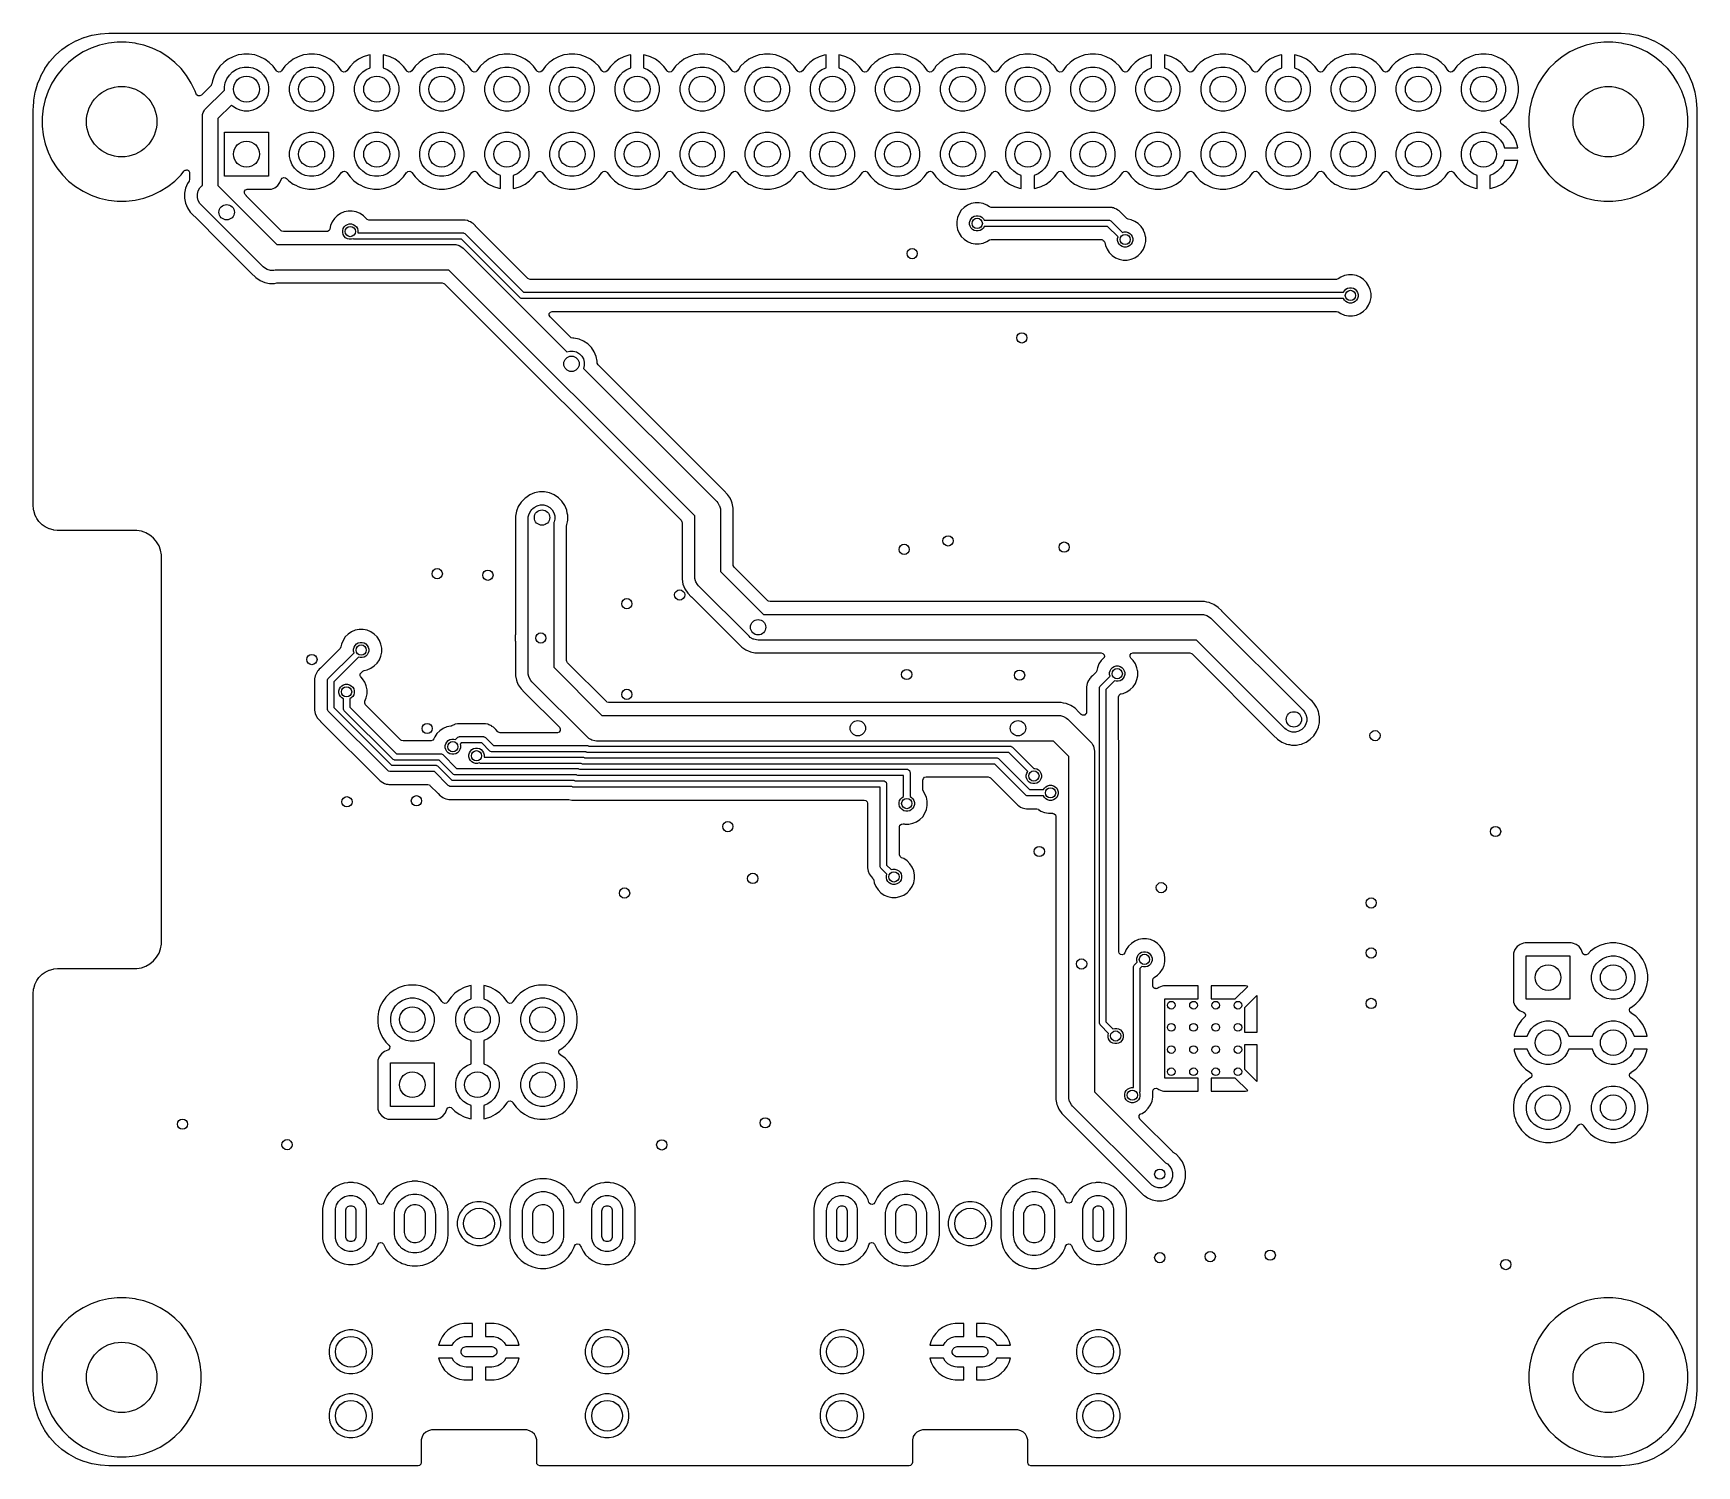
# Model space of a CAD drawing. Extents: x 1.91 to 4.47, y -4.27 to -2.07.
import ezdxf

# ---------------------------------------------------------------- set-up
doc = ezdxf.new("R2010")
doc.units = 0
doc.header["$MEASUREMENT"] = 0
doc.layers.add('BLACK', color=7, linetype='CONTINUOUS')

msp = doc.modelspace()

# ---------------------------------------------------------------- linework, layer by layer
at = {"layer": 'BLACK', "linetype": 'CONTINUOUS'}
for p, q in [((2.0148, -2.0696), (2.0274, -2.0689)), ((2.0274, -2.0689), (2.0277, -2.0689)), ((2.0277, -2.0689), (2.0282, -2.0689)), ((2.0282, -2.0689), (4.3497, -2.0689)), ((4.3497, -2.0689), (4.3503, -2.0689)), ((4.3503, -2.0689), (4.3505, -2.0689)), ((4.3505, -2.0689), (4.3631, -2.0696)), ((1.9461, -2.1023), (1.955, -2.0944)), ((1.955, -2.0944), (1.9554, -2.0941)), ((1.9554, -2.0941), (1.9656, -2.0869)), ((1.9656, -2.0869), (1.966, -2.0866)), ((1.966, -2.0866), (1.9769, -2.0805)), ((1.9769, -2.0805), (1.9774, -2.0803)), ((1.9774, -2.0803), (1.989, -2.0755)), ((2.0005, -2.0918), (1.9881, -2.0977)), ((1.989, -2.0755), (1.9895, -2.0754)), ((1.9895, -2.0754), (2.0015, -2.0719)), ((2.0134, -2.0872), (2.0005, -2.0918)), ((2.0015, -2.0719), (2.002, -2.0718)), ((2.002, -2.0718), (2.0143, -2.0697)), ((2.0268, -2.0842), (2.0134, -2.0872)), ((2.0134, -2.0872), (2.0134, -2.0872)), ((2.0143, -2.0697), (2.0148, -2.0696)), ((2.0404, -2.0827), (2.0268, -2.0842)), ((2.0268, -2.0842), (2.0268, -2.0842)), ((2.0541, -2.0827), (2.0404, -2.0827)), ((2.0404, -2.0827), (2.0404, -2.0827)), ((2.0677, -2.0842), (2.0541, -2.0827)), ((2.0541, -2.0827), (2.0541, -2.0827)), ((2.0711, -2.085), (2.0677, -2.0842)), ((2.0677, -2.0842), (2.0677, -2.0842)), ((2.0677, -2.0842), (2.0677, -2.0842)), ((2.0811, -2.0872), (2.0711, -2.085)), ((2.094, -2.0918), (2.0811, -2.0872)), ((2.0811, -2.0872), (2.0811, -2.0872)), ((2.1064, -2.0977), (2.094, -2.0918)), ((4.2839, -2.0918), (4.2716, -2.0977)), ((4.2969, -2.0872), (4.2839, -2.0918)), ((4.3102, -2.0842), (4.2969, -2.0872)), ((4.2969, -2.0872), (4.2969, -2.0872)), ((4.3239, -2.0827), (4.3102, -2.0842)), ((4.3102, -2.0842), (4.3102, -2.0842)), ((4.3376, -2.0827), (4.3239, -2.0827)), ((4.3239, -2.0827), (4.3239, -2.0827)), ((4.3512, -2.0842), (4.3376, -2.0827)), ((4.3376, -2.0827), (4.3376, -2.0827)), ((4.3545, -2.085), (4.3512, -2.0842)), ((4.3512, -2.0842), (4.3512, -2.0842)), ((4.3512, -2.0842), (4.3512, -2.0842)), ((4.3646, -2.0872), (4.3545, -2.085)), ((4.3631, -2.0696), (4.3637, -2.0697)), ((4.3637, -2.0697), (4.376, -2.0718)), ((4.3775, -2.0918), (4.3646, -2.0872)), ((4.3646, -2.0872), (4.3646, -2.0872)), ((4.376, -2.0718), (4.3765, -2.0719)), ((4.3765, -2.0719), (4.3885, -2.0754)), ((4.3898, -2.0977), (4.3775, -2.0918)), ((4.3885, -2.0754), (4.389, -2.0755)), ((4.389, -2.0755), (4.4005, -2.0803)), ((4.4005, -2.0803), (4.401, -2.0805)), ((4.401, -2.0805), (4.4119, -2.0866)), ((4.4119, -2.0866), (4.4124, -2.0869)), ((4.4124, -2.0869), (4.4226, -2.0941)), ((4.4226, -2.0941), (4.423, -2.0944)), ((4.423, -2.0944), (4.4323, -2.1027)), ((1.9294, -2.123), (1.9366, -2.1129)), ((1.9366, -2.1129), (1.937, -2.1124)), ((1.937, -2.1124), (1.9453, -2.1031)), ((1.9453, -2.1031), (1.9457, -2.1027)), ((1.9457, -2.1027), (1.9461, -2.1023)), ((1.9658, -2.1136), (1.9561, -2.1233)), ((1.9765, -2.105), (1.9658, -2.1136)), ((1.9881, -2.0977), (1.9765, -2.105)), ((1.9765, -2.105), (1.9765, -2.105)), ((2.118, -2.105), (2.1064, -2.0977)), ((2.1287, -2.1136), (2.118, -2.105)), ((2.118, -2.105), (2.118, -2.105)), ((2.1384, -2.1233), (2.1287, -2.1136)), ((2.198, -2.1197), (2.1959, -2.1227)), ((2.204, -2.1138), (2.198, -2.1197)), ((2.198, -2.1197), (2.198, -2.1197)), ((2.198, -2.1197), (2.198, -2.1197)), ((2.2069, -2.1116), (2.204, -2.1138)), ((2.204, -2.1138), (2.204, -2.1138)), ((2.204, -2.1138), (2.204, -2.1138)), ((2.2108, -2.1088), (2.2069, -2.1116)), ((2.2184, -2.105), (2.2108, -2.1088)), ((2.2264, -2.1023), (2.2184, -2.105)), ((2.2184, -2.105), (2.2184, -2.105)), ((2.232, -2.1015), (2.2264, -2.1023)), ((2.2347, -2.101), (2.232, -2.1015)), ((2.2432, -2.101), (2.2347, -2.101)), ((2.2474, -2.1017), (2.2432, -2.101)), ((2.2516, -2.1023), (2.2474, -2.1017)), ((2.2596, -2.105), (2.2516, -2.1023)), ((2.2671, -2.1088), (2.2596, -2.105)), ((2.2596, -2.105), (2.2596, -2.105)), ((2.274, -2.1138), (2.2671, -2.1088)), ((2.2799, -2.1197), (2.274, -2.1138)), ((2.2849, -2.1266), (2.2799, -2.1197)), ((2.298, -2.1197), (2.2955, -2.1233)), ((2.304, -2.1138), (2.298, -2.1197)), ((2.298, -2.1197), (2.298, -2.1197)), ((2.298, -2.1197), (2.298, -2.1197)), ((2.3069, -2.1116), (2.304, -2.1138)), ((2.304, -2.1138), (2.304, -2.1138)), ((2.304, -2.1138), (2.304, -2.1138)), ((2.3108, -2.1088), (2.3069, -2.1116)), ((2.3184, -2.105), (2.3108, -2.1088)), ((2.3264, -2.1023), (2.3184, -2.105)), ((2.3184, -2.105), (2.3184, -2.105)), ((2.332, -2.1015), (2.3264, -2.1023)), ((2.3347, -2.101), (2.332, -2.1015)), ((2.3432, -2.101), (2.3347, -2.101)), ((2.3474, -2.1017), (2.3432, -2.101)), ((2.3516, -2.1023), (2.3474, -2.1017)), ((2.3596, -2.105), (2.3516, -2.1023)), ((2.3671, -2.1088), (2.3596, -2.105)), ((2.3596, -2.105), (2.3596, -2.105)), ((2.374, -2.1138), (2.3671, -2.1088)), ((2.3799, -2.1197), (2.374, -2.1138)), ((2.3849, -2.1266), (2.3799, -2.1197)), ((2.398, -2.1198), (2.3929, -2.1267)), ((2.404, -2.1138), (2.398, -2.1198)), ((2.398, -2.1198), (2.398, -2.1198)), ((2.4108, -2.1088), (2.404, -2.1138)), ((2.404, -2.1138), (2.404, -2.1138)), ((2.4184, -2.105), (2.4108, -2.1088)), ((2.4264, -2.1024), (2.4184, -2.105)), ((2.4291, -2.1019), (2.4264, -2.1024)), ((2.4291, -2.1222), (2.4291, -2.1019)), ((2.4515, -2.1024), (2.4488, -2.1019)), ((2.4488, -2.1019), (2.4488, -2.1222)), ((2.4596, -2.105), (2.4515, -2.1024)), ((2.4671, -2.1088), (2.4596, -2.105)), ((2.4739, -2.1138), (2.4671, -2.1088)), ((2.4799, -2.1198), (2.4739, -2.1138)), ((2.485, -2.1267), (2.4799, -2.1198)), ((2.4799, -2.1198), (2.4799, -2.1198)), ((2.498, -2.1197), (2.4955, -2.1233)), ((2.504, -2.1138), (2.498, -2.1197)), ((2.498, -2.1197), (2.498, -2.1197)), ((2.498, -2.1197), (2.498, -2.1197)), ((2.5069, -2.1116), (2.504, -2.1138)), ((2.504, -2.1138), (2.504, -2.1138)), ((2.504, -2.1138), (2.504, -2.1138)), ((2.5108, -2.1088), (2.5069, -2.1116)), ((2.5184, -2.105), (2.5108, -2.1088)), ((2.5264, -2.1023), (2.5184, -2.105)), ((2.5184, -2.105), (2.5184, -2.105)), ((2.532, -2.1015), (2.5264, -2.1023)), ((2.5347, -2.101), (2.532, -2.1015)), ((2.5432, -2.101), (2.5347, -2.101)), ((2.5474, -2.1017), (2.5432, -2.101)), ((2.5516, -2.1023), (2.5474, -2.1017)), ((2.5596, -2.105), (2.5516, -2.1023)), ((2.5671, -2.1088), (2.5596, -2.105)), ((2.5596, -2.105), (2.5596, -2.105)), ((2.574, -2.1138), (2.5671, -2.1088)), ((2.5799, -2.1197), (2.574, -2.1138)), ((2.5849, -2.1266), (2.5799, -2.1197)), ((2.598, -2.1197), (2.5955, -2.1233)), ((2.604, -2.1138), (2.598, -2.1197)), ((2.598, -2.1197), (2.598, -2.1197)), ((2.598, -2.1197), (2.598, -2.1197)), ((2.6069, -2.1116), (2.604, -2.1138)), ((2.604, -2.1138), (2.604, -2.1138)), ((2.604, -2.1138), (2.604, -2.1138)), ((2.6108, -2.1088), (2.6069, -2.1116)), ((2.6184, -2.105), (2.6108, -2.1088)), ((2.6264, -2.1023), (2.6184, -2.105)), ((2.6184, -2.105), (2.6184, -2.105)), ((2.632, -2.1015), (2.6264, -2.1023)), ((2.6347, -2.101), (2.632, -2.1015)), ((2.6432, -2.101), (2.6347, -2.101)), ((2.6474, -2.1017), (2.6432, -2.101)), ((2.6516, -2.1023), (2.6474, -2.1017)), ((2.6596, -2.105), (2.6516, -2.1023)), ((2.6671, -2.1088), (2.6596, -2.105)), ((2.6596, -2.105), (2.6596, -2.105)), ((2.674, -2.1138), (2.6671, -2.1088)), ((2.6799, -2.1197), (2.674, -2.1138)), ((2.6849, -2.1266), (2.6799, -2.1197)), ((2.698, -2.1197), (2.6955, -2.1233)), ((2.704, -2.1138), (2.698, -2.1197)), ((2.698, -2.1197), (2.698, -2.1197)), ((2.698, -2.1197), (2.698, -2.1197)), ((2.7069, -2.1116), (2.704, -2.1138)), ((2.704, -2.1138), (2.704, -2.1138)), ((2.704, -2.1138), (2.704, -2.1138)), ((2.7108, -2.1088), (2.7069, -2.1116)), ((2.7184, -2.105), (2.7108, -2.1088)), ((2.7264, -2.1023), (2.7184, -2.105)), ((2.7184, -2.105), (2.7184, -2.105)), ((2.732, -2.1015), (2.7264, -2.1023)), ((2.7347, -2.101), (2.732, -2.1015)), ((2.7432, -2.101), (2.7347, -2.101)), ((2.7474, -2.1017), (2.7432, -2.101)), ((2.7516, -2.1023), (2.7474, -2.1017)), ((2.7596, -2.105), (2.7516, -2.1023)), ((2.7671, -2.1088), (2.7596, -2.105)), ((2.7596, -2.105), (2.7596, -2.105)), ((2.774, -2.1138), (2.7671, -2.1088)), ((2.7799, -2.1197), (2.774, -2.1138)), ((2.7849, -2.1266), (2.7799, -2.1197)), ((2.798, -2.1198), (2.7929, -2.1267)), ((2.804, -2.1138), (2.798, -2.1198)), ((2.798, -2.1198), (2.798, -2.1198)), ((2.8108, -2.1088), (2.804, -2.1138)), ((2.804, -2.1138), (2.804, -2.1138)), ((2.8184, -2.105), (2.8108, -2.1088)), ((2.8264, -2.1024), (2.8184, -2.105)), ((2.8291, -2.1019), (2.8264, -2.1024)), ((2.8291, -2.1222), (2.8291, -2.1019)), ((2.8515, -2.1024), (2.8488, -2.1019)), ((2.8488, -2.1019), (2.8488, -2.1222)), ((2.8596, -2.105), (2.8515, -2.1024)), ((2.8671, -2.1088), (2.8596, -2.105)), ((2.8739, -2.1138), (2.8671, -2.1088)), ((2.8799, -2.1198), (2.8739, -2.1138)), ((2.885, -2.1267), (2.8799, -2.1198)), ((2.8799, -2.1198), (2.8799, -2.1198)), ((2.898, -2.1197), (2.8955, -2.1233)), ((2.904, -2.1138), (2.898, -2.1197)), ((2.898, -2.1197), (2.898, -2.1197)), ((2.898, -2.1197), (2.898, -2.1197)), ((2.9069, -2.1116), (2.904, -2.1138)), ((2.904, -2.1138), (2.904, -2.1138)), ((2.904, -2.1138), (2.904, -2.1138)), ((2.9108, -2.1088), (2.9069, -2.1116)), ((2.9184, -2.105), (2.9108, -2.1088)), ((2.9264, -2.1023), (2.9184, -2.105)), ((2.9184, -2.105), (2.9184, -2.105)), ((2.932, -2.1015), (2.9264, -2.1023)), ((2.9347, -2.101), (2.932, -2.1015)), ((2.9432, -2.101), (2.9347, -2.101)), ((2.9474, -2.1017), (2.9432, -2.101)), ((2.9516, -2.1023), (2.9474, -2.1017)), ((2.9596, -2.105), (2.9516, -2.1023)), ((2.9671, -2.1088), (2.9596, -2.105)), ((2.9596, -2.105), (2.9596, -2.105)), ((2.974, -2.1138), (2.9671, -2.1088)), ((2.9799, -2.1197), (2.974, -2.1138)), ((2.9849, -2.1266), (2.9799, -2.1197)), ((2.998, -2.1197), (2.9955, -2.1233)), ((3.004, -2.1138), (2.998, -2.1197)), ((2.998, -2.1197), (2.998, -2.1197)), ((2.998, -2.1197), (2.998, -2.1197)), ((3.0069, -2.1116), (3.004, -2.1138)), ((3.004, -2.1138), (3.004, -2.1138)), ((3.004, -2.1138), (3.004, -2.1138)), ((3.0108, -2.1088), (3.0069, -2.1116)), ((3.0184, -2.105), (3.0108, -2.1088)), ((3.0264, -2.1023), (3.0184, -2.105)), ((3.0184, -2.105), (3.0184, -2.105)), ((3.032, -2.1015), (3.0264, -2.1023)), ((3.0347, -2.101), (3.032, -2.1015)), ((3.0432, -2.101), (3.0347, -2.101)), ((3.0474, -2.1017), (3.0432, -2.101)), ((3.0516, -2.1023), (3.0474, -2.1017)), ((3.0596, -2.105), (3.0516, -2.1023)), ((3.0671, -2.1088), (3.0596, -2.105)), ((3.0596, -2.105), (3.0596, -2.105)), ((3.074, -2.1138), (3.0671, -2.1088)), ((3.0799, -2.1197), (3.074, -2.1138)), ((3.0849, -2.1266), (3.0799, -2.1197)), ((3.098, -2.1198), (3.0929, -2.1267)), ((3.104, -2.1138), (3.098, -2.1198)), ((3.098, -2.1198), (3.098, -2.1198)), ((3.1108, -2.1088), (3.104, -2.1138)), ((3.104, -2.1138), (3.104, -2.1138)), ((3.1184, -2.105), (3.1108, -2.1088)), ((3.1264, -2.1024), (3.1184, -2.105)), ((3.1291, -2.1019), (3.1264, -2.1024)), ((3.1291, -2.1222), (3.1291, -2.1019)), ((3.1515, -2.1024), (3.1488, -2.1019)), ((3.1488, -2.1019), (3.1488, -2.1222)), ((3.1596, -2.105), (3.1515, -2.1024)), ((3.1671, -2.1088), (3.1596, -2.105)), ((3.1739, -2.1138), (3.1671, -2.1088)), ((3.1799, -2.1198), (3.1739, -2.1138)), ((3.185, -2.1267), (3.1799, -2.1198)), ((3.1799, -2.1198), (3.1799, -2.1198)), ((3.198, -2.1197), (3.1955, -2.1233)), ((3.204, -2.1138), (3.198, -2.1197)), ((3.198, -2.1197), (3.198, -2.1197)), ((3.198, -2.1197), (3.198, -2.1197)), ((3.2069, -2.1116), (3.204, -2.1138)), ((3.204, -2.1138), (3.204, -2.1138)), ((3.204, -2.1138), (3.204, -2.1138)), ((3.2108, -2.1088), (3.2069, -2.1116)), ((3.2184, -2.105), (3.2108, -2.1088)), ((3.2264, -2.1023), (3.2184, -2.105)), ((3.2184, -2.105), (3.2184, -2.105)), ((3.232, -2.1015), (3.2264, -2.1023)), ((3.2347, -2.101), (3.232, -2.1015)), ((3.2432, -2.101), (3.2347, -2.101)), ((3.2474, -2.1017), (3.2432, -2.101)), ((3.2516, -2.1023), (3.2474, -2.1017)), ((3.2596, -2.105), (3.2516, -2.1023)), ((3.2671, -2.1088), (3.2596, -2.105)), ((3.2596, -2.105), (3.2596, -2.105)), ((3.274, -2.1138), (3.2671, -2.1088)), ((3.2799, -2.1197), (3.274, -2.1138)), ((3.2849, -2.1266), (3.2799, -2.1197)), ((3.298, -2.1197), (3.2955, -2.1233)), ((3.304, -2.1138), (3.298, -2.1197)), ((3.298, -2.1197), (3.298, -2.1197)), ((3.298, -2.1197), (3.298, -2.1197)), ((3.3069, -2.1116), (3.304, -2.1138)), ((3.304, -2.1138), (3.304, -2.1138)), ((3.304, -2.1138), (3.304, -2.1138)), ((3.3108, -2.1088), (3.3069, -2.1116)), ((3.3184, -2.105), (3.3108, -2.1088)), ((3.3264, -2.1023), (3.3184, -2.105)), ((3.3184, -2.105), (3.3184, -2.105)), ((3.332, -2.1015), (3.3264, -2.1023)), ((3.3347, -2.101), (3.332, -2.1015)), ((3.3432, -2.101), (3.3347, -2.101)), ((3.3474, -2.1017), (3.3432, -2.101)), ((3.3516, -2.1023), (3.3474, -2.1017)), ((3.3596, -2.105), (3.3516, -2.1023)), ((3.3671, -2.1088), (3.3596, -2.105)), ((3.3596, -2.105), (3.3596, -2.105)), ((3.374, -2.1138), (3.3671, -2.1088)), ((3.3799, -2.1197), (3.374, -2.1138)), ((3.3849, -2.1266), (3.3799, -2.1197)), ((3.398, -2.1197), (3.3955, -2.1233)), ((3.404, -2.1138), (3.398, -2.1197)), ((3.398, -2.1197), (3.398, -2.1197)), ((3.398, -2.1197), (3.398, -2.1197)), ((3.4069, -2.1116), (3.404, -2.1138)), ((3.404, -2.1138), (3.404, -2.1138)), ((3.404, -2.1138), (3.404, -2.1138)), ((3.4108, -2.1088), (3.4069, -2.1116)), ((3.4184, -2.105), (3.4108, -2.1088)), ((3.4264, -2.1023), (3.4184, -2.105)), ((3.4184, -2.105), (3.4184, -2.105)), ((3.432, -2.1015), (3.4264, -2.1023)), ((3.4347, -2.101), (3.432, -2.1015)), ((3.4432, -2.101), (3.4347, -2.101)), ((3.4474, -2.1017), (3.4432, -2.101)), ((3.4516, -2.1023), (3.4474, -2.1017)), ((3.4596, -2.105), (3.4516, -2.1023)), ((3.4671, -2.1088), (3.4596, -2.105)), ((3.4596, -2.105), (3.4596, -2.105)), ((3.474, -2.1138), (3.4671, -2.1088)), ((3.4799, -2.1197), (3.474, -2.1138)), ((3.4849, -2.1266), (3.4799, -2.1197)), ((3.498, -2.1197), (3.4955, -2.1233)), ((3.504, -2.1138), (3.498, -2.1197)), ((3.498, -2.1197), (3.498, -2.1197)), ((3.498, -2.1197), (3.498, -2.1197)), ((3.5069, -2.1116), (3.504, -2.1138)), ((3.504, -2.1138), (3.504, -2.1138)), ((3.504, -2.1138), (3.504, -2.1138)), ((3.5108, -2.1088), (3.5069, -2.1116)), ((3.5184, -2.105), (3.5108, -2.1088)), ((3.5264, -2.1023), (3.5184, -2.105)), ((3.5184, -2.105), (3.5184, -2.105)), ((3.532, -2.1015), (3.5264, -2.1023)), ((3.5347, -2.101), (3.532, -2.1015)), ((3.5432, -2.101), (3.5347, -2.101)), ((3.5474, -2.1017), (3.5432, -2.101)), ((3.5516, -2.1023), (3.5474, -2.1017)), ((3.5596, -2.105), (3.5516, -2.1023)), ((3.5671, -2.1088), (3.5596, -2.105)), ((3.5596, -2.105), (3.5596, -2.105)), ((3.574, -2.1138), (3.5671, -2.1088)), ((3.5799, -2.1197), (3.574, -2.1138)), ((3.5849, -2.1266), (3.5799, -2.1197)), ((3.598, -2.1198), (3.5929, -2.1267)), ((3.604, -2.1138), (3.598, -2.1198)), ((3.598, -2.1198), (3.598, -2.1198)), ((3.6108, -2.1088), (3.604, -2.1138)), ((3.604, -2.1138), (3.604, -2.1138)), ((3.6184, -2.105), (3.6108, -2.1088)), ((3.6264, -2.1024), (3.6184, -2.105)), ((3.6291, -2.1019), (3.6264, -2.1024)), ((3.6291, -2.1222), (3.6291, -2.1019)), ((3.6515, -2.1024), (3.6488, -2.1019)), ((3.6488, -2.1019), (3.6488, -2.1222)), ((3.6596, -2.105), (3.6515, -2.1024)), ((3.6671, -2.1088), (3.6596, -2.105)), ((3.6739, -2.1138), (3.6671, -2.1088)), ((3.6799, -2.1198), (3.6739, -2.1138)), ((3.685, -2.1267), (3.6799, -2.1198)), ((3.6799, -2.1198), (3.6799, -2.1198)), ((3.698, -2.1197), (3.6955, -2.1233)), ((3.704, -2.1138), (3.698, -2.1197)), ((3.698, -2.1197), (3.698, -2.1197)), ((3.698, -2.1197), (3.698, -2.1197)), ((3.7069, -2.1116), (3.704, -2.1138)), ((3.704, -2.1138), (3.704, -2.1138)), ((3.704, -2.1138), (3.704, -2.1138)), ((3.7108, -2.1088), (3.7069, -2.1116)), ((3.7184, -2.105), (3.7108, -2.1088)), ((3.7264, -2.1023), (3.7184, -2.105)), ((3.7184, -2.105), (3.7184, -2.105)), ((3.732, -2.1015), (3.7264, -2.1023)), ((3.7347, -2.101), (3.732, -2.1015)), ((3.7432, -2.101), (3.7347, -2.101)), ((3.7474, -2.1017), (3.7432, -2.101)), ((3.7516, -2.1023), (3.7474, -2.1017)), ((3.7596, -2.105), (3.7516, -2.1023)), ((3.7671, -2.1088), (3.7596, -2.105)), ((3.7596, -2.105), (3.7596, -2.105)), ((3.774, -2.1138), (3.7671, -2.1088)), ((3.7799, -2.1197), (3.774, -2.1138)), ((3.7849, -2.1266), (3.7799, -2.1197)), ((3.798, -2.1198), (3.7929, -2.1267)), ((3.804, -2.1138), (3.798, -2.1198)), ((3.798, -2.1198), (3.798, -2.1198)), ((3.8108, -2.1088), (3.804, -2.1138)), ((3.804, -2.1138), (3.804, -2.1138)), ((3.8184, -2.105), (3.8108, -2.1088)), ((3.8264, -2.1024), (3.8184, -2.105)), ((3.8291, -2.1019), (3.8264, -2.1024)), ((3.8291, -2.1222), (3.8291, -2.1019)), ((3.8515, -2.1024), (3.8488, -2.1019)), ((3.8488, -2.1019), (3.8488, -2.1222)), ((3.8596, -2.105), (3.8515, -2.1024)), ((3.8671, -2.1088), (3.8596, -2.105)), ((3.8739, -2.1138), (3.8671, -2.1088)), ((3.8799, -2.1198), (3.8739, -2.1138)), ((3.885, -2.1267), (3.8799, -2.1198)), ((3.8799, -2.1198), (3.8799, -2.1198)), ((3.898, -2.1197), (3.8955, -2.1233)), ((3.904, -2.1138), (3.898, -2.1197)), ((3.898, -2.1197), (3.898, -2.1197)), ((3.898, -2.1197), (3.898, -2.1197)), ((3.9069, -2.1116), (3.904, -2.1138)), ((3.904, -2.1138), (3.904, -2.1138)), ((3.904, -2.1138), (3.904, -2.1138)), ((3.9108, -2.1088), (3.9069, -2.1116)), ((3.9184, -2.105), (3.9108, -2.1088)), ((3.9264, -2.1023), (3.9184, -2.105)), ((3.9184, -2.105), (3.9184, -2.105)), ((3.932, -2.1015), (3.9264, -2.1023)), ((3.9347, -2.101), (3.932, -2.1015)), ((3.9432, -2.101), (3.9347, -2.101)), ((3.9474, -2.1017), (3.9432, -2.101)), ((3.9516, -2.1023), (3.9474, -2.1017)), ((3.9596, -2.105), (3.9516, -2.1023)), ((3.9671, -2.1088), (3.9596, -2.105)), ((3.9596, -2.105), (3.9596, -2.105)), ((3.974, -2.1138), (3.9671, -2.1088)), ((3.9799, -2.1197), (3.974, -2.1138)), ((3.9849, -2.1266), (3.9799, -2.1197)), ((3.998, -2.1197), (3.9955, -2.1233)), ((4.004, -2.1138), (3.998, -2.1197)), ((3.998, -2.1197), (3.998, -2.1197)), ((3.998, -2.1197), (3.998, -2.1197)), ((4.0069, -2.1116), (4.004, -2.1138)), ((4.004, -2.1138), (4.004, -2.1138)), ((4.004, -2.1138), (4.004, -2.1138)), ((4.0108, -2.1088), (4.0069, -2.1116)), ((4.0184, -2.105), (4.0108, -2.1088)), ((4.0264, -2.1023), (4.0184, -2.105)), ((4.0184, -2.105), (4.0184, -2.105)), ((4.032, -2.1015), (4.0264, -2.1023)), ((4.0347, -2.101), (4.032, -2.1015)), ((4.0432, -2.101), (4.0347, -2.101)), ((4.0474, -2.1017), (4.0432, -2.101)), ((4.0516, -2.1023), (4.0474, -2.1017)), ((4.0596, -2.105), (4.0516, -2.1023)), ((4.0671, -2.1088), (4.0596, -2.105)), ((4.0596, -2.105), (4.0596, -2.105)), ((4.074, -2.1138), (4.0671, -2.1088)), ((4.0799, -2.1197), (4.074, -2.1138)), ((4.0849, -2.1266), (4.0799, -2.1197)), ((4.098, -2.1197), (4.0955, -2.1233)), ((4.104, -2.1138), (4.098, -2.1197)), ((4.098, -2.1197), (4.098, -2.1197)), ((4.098, -2.1197), (4.098, -2.1197)), ((4.1069, -2.1116), (4.104, -2.1138)), ((4.104, -2.1138), (4.104, -2.1138)), ((4.104, -2.1138), (4.104, -2.1138)), ((4.1108, -2.1088), (4.1069, -2.1116)), ((4.1184, -2.105), (4.1108, -2.1088)), ((4.1264, -2.1023), (4.1184, -2.105)), ((4.1184, -2.105), (4.1184, -2.105)), ((4.132, -2.1015), (4.1264, -2.1023)), ((4.1347, -2.101), (4.132, -2.1015)), ((4.1432, -2.101), (4.1347, -2.101)), ((4.1474, -2.1017), (4.1432, -2.101)), ((4.1516, -2.1023), (4.1474, -2.1017)), ((4.1596, -2.105), (4.1516, -2.1023)), ((4.1671, -2.1088), (4.1596, -2.105)), ((4.1596, -2.105), (4.1596, -2.105)), ((4.174, -2.1138), (4.1671, -2.1088)), ((4.1799, -2.1197), (4.174, -2.1138)), ((4.1849, -2.1266), (4.1799, -2.1197)), ((4.2492, -2.1136), (4.2395, -2.1233)), ((4.26, -2.105), (4.2492, -2.1136)), ((4.2716, -2.0977), (4.26, -2.105)), ((4.26, -2.105), (4.26, -2.105)), ((4.4015, -2.105), (4.3898, -2.0977)), ((4.4122, -2.1136), (4.4015, -2.105)), ((4.4015, -2.105), (4.4015, -2.105)), ((4.4219, -2.1233), (4.4122, -2.1136)), ((4.4323, -2.1027), (4.4327, -2.1031)), ((4.4327, -2.1031), (4.441, -2.1124)), ((4.441, -2.1124), (4.4413, -2.1129)), ((4.4413, -2.1129), (4.4486, -2.123)), ((1.9181, -2.1464), (1.9213, -2.1387)), ((1.9213, -2.1387), (1.9228, -2.1349)), ((1.9228, -2.1349), (1.9231, -2.1344)), ((1.9231, -2.1344), (1.9291, -2.1235)), ((1.9291, -2.1235), (1.9294, -2.123)), ((1.9402, -2.1456), (1.9343, -2.1579)), ((1.9475, -2.134), (1.9402, -2.1456)), ((1.9561, -2.1233), (1.9475, -2.134)), ((1.9475, -2.134), (1.9475, -2.134)), ((2.147, -2.134), (2.1384, -2.1233)), ((2.1542, -2.1456), (2.147, -2.134)), ((2.147, -2.134), (2.147, -2.134)), ((2.1602, -2.1579), (2.1542, -2.1456)), ((2.1866, -2.1421), (2.1859, -2.1464)), ((2.1892, -2.1341), (2.1866, -2.1421)), ((2.193, -2.1266), (2.1892, -2.1341)), ((2.1892, -2.1341), (2.1892, -2.1341)), ((2.1959, -2.1227), (2.193, -2.1266)), ((2.2051, -2.1514), (2.2064, -2.1449)), ((2.2064, -2.1449), (2.209, -2.1387)), ((2.209, -2.1387), (2.2127, -2.1332)), ((2.2127, -2.1332), (2.2174, -2.1284)), ((2.2174, -2.1284), (2.2229, -2.1247)), ((2.2229, -2.1247), (2.2291, -2.1222)), ((2.2291, -2.1222), (2.2356, -2.1209)), ((2.2356, -2.1209), (2.2423, -2.1209)), ((2.2423, -2.1209), (2.2488, -2.1222)), ((2.2488, -2.1222), (2.255, -2.1247)), ((2.255, -2.1247), (2.2605, -2.1284)), ((2.2605, -2.1284), (2.2653, -2.1332)), ((2.2653, -2.1332), (2.269, -2.1387)), ((2.269, -2.1387), (2.2715, -2.1449)), ((2.2715, -2.1449), (2.2728, -2.1514)), ((2.285, -2.1267), (2.2849, -2.1266)), ((2.2851, -2.1267), (2.285, -2.1267)), ((2.2859, -2.1276), (2.2851, -2.1267)), ((2.2884, -2.1287), (2.2859, -2.1276)), ((2.2911, -2.1283), (2.2884, -2.1287)), ((2.2929, -2.1267), (2.2911, -2.1283)), ((2.2955, -2.1233), (2.2929, -2.1267)), ((2.2929, -2.1267), (2.2929, -2.1267)), ((2.3051, -2.1514), (2.3064, -2.1449)), ((2.3064, -2.1449), (2.309, -2.1387)), ((2.309, -2.1387), (2.3127, -2.1332)), ((2.3127, -2.1332), (2.3174, -2.1284)), ((2.3174, -2.1284), (2.3229, -2.1247)), ((2.3229, -2.1247), (2.3291, -2.1222)), ((2.3291, -2.1222), (2.3356, -2.1209)), ((2.3356, -2.1209), (2.3423, -2.1209)), ((2.3423, -2.1209), (2.3488, -2.1222)), ((2.3488, -2.1222), (2.355, -2.1247)), ((2.355, -2.1247), (2.3605, -2.1284)), ((2.3605, -2.1284), (2.3653, -2.1332)), ((2.3653, -2.1332), (2.369, -2.1387)), ((2.369, -2.1387), (2.3715, -2.1449)), ((2.3715, -2.1449), (2.3728, -2.1514)), ((2.385, -2.1267), (2.3849, -2.1266)), ((2.3851, -2.1267), (2.385, -2.1267)), ((2.3859, -2.1276), (2.3851, -2.1267)), ((2.3884, -2.1287), (2.3859, -2.1276)), ((2.3911, -2.1283), (2.3884, -2.1287)), ((2.3929, -2.1267), (2.3911, -2.1283)), ((2.3929, -2.1267), (2.3929, -2.1267)), ((2.4051, -2.1514), (2.4064, -2.1449)), ((2.4064, -2.1449), (2.409, -2.1387)), ((2.409, -2.1387), (2.4127, -2.1332)), ((2.4127, -2.1332), (2.4174, -2.1284)), ((2.4174, -2.1284), (2.4229, -2.1247)), ((2.4229, -2.1247), (2.4291, -2.1222)), ((2.4291, -2.1222), (2.4291, -2.1222)), ((2.4488, -2.1222), (2.4488, -2.1222)), ((2.4488, -2.1222), (2.455, -2.1247)), ((2.455, -2.1247), (2.4605, -2.1284)), ((2.4605, -2.1284), (2.4653, -2.1332)), ((2.4653, -2.1332), (2.469, -2.1387)), ((2.469, -2.1387), (2.4715, -2.1449)), ((2.4715, -2.1449), (2.4728, -2.1514)), ((2.4858, -2.1276), (2.485, -2.1267)), ((2.485, -2.1267), (2.485, -2.1267)), ((2.4884, -2.1287), (2.4858, -2.1276)), ((2.4911, -2.1283), (2.4884, -2.1287)), ((2.4929, -2.1267), (2.4911, -2.1283)), ((2.4955, -2.1233), (2.4929, -2.1267)), ((2.4929, -2.1267), (2.4929, -2.1267)), ((2.5051, -2.1514), (2.5064, -2.1449)), ((2.5064, -2.1449), (2.509, -2.1387)), ((2.509, -2.1387), (2.5127, -2.1332)), ((2.5127, -2.1332), (2.5174, -2.1284)), ((2.5174, -2.1284), (2.5229, -2.1247)), ((2.5229, -2.1247), (2.5291, -2.1222)), ((2.5291, -2.1222), (2.5356, -2.1209)), ((2.5356, -2.1209), (2.5423, -2.1209)), ((2.5423, -2.1209), (2.5488, -2.1222)), ((2.5488, -2.1222), (2.555, -2.1247)), ((2.555, -2.1247), (2.5605, -2.1284)), ((2.5605, -2.1284), (2.5653, -2.1332)), ((2.5653, -2.1332), (2.569, -2.1387)), ((2.569, -2.1387), (2.5715, -2.1449)), ((2.5715, -2.1449), (2.5728, -2.1514)), ((2.585, -2.1267), (2.5849, -2.1266)), ((2.5851, -2.1267), (2.585, -2.1267)), ((2.5859, -2.1276), (2.5851, -2.1267)), ((2.5884, -2.1287), (2.5859, -2.1276)), ((2.5911, -2.1283), (2.5884, -2.1287)), ((2.5929, -2.1267), (2.5911, -2.1283)), ((2.5955, -2.1233), (2.5929, -2.1267)), ((2.5929, -2.1267), (2.5929, -2.1267)), ((2.6051, -2.1514), (2.6064, -2.1449)), ((2.6064, -2.1449), (2.609, -2.1387)), ((2.609, -2.1387), (2.6127, -2.1332)), ((2.6127, -2.1332), (2.6174, -2.1284)), ((2.6174, -2.1284), (2.6229, -2.1247)), ((2.6229, -2.1247), (2.6291, -2.1222)), ((2.6291, -2.1222), (2.6356, -2.1209)), ((2.6356, -2.1209), (2.6423, -2.1209)), ((2.6423, -2.1209), (2.6488, -2.1222)), ((2.6488, -2.1222), (2.655, -2.1247)), ((2.655, -2.1247), (2.6605, -2.1284)), ((2.6605, -2.1284), (2.6653, -2.1332)), ((2.6653, -2.1332), (2.669, -2.1387)), ((2.669, -2.1387), (2.6715, -2.1449)), ((2.6715, -2.1449), (2.6728, -2.1514)), ((2.685, -2.1267), (2.6849, -2.1266)), ((2.6851, -2.1267), (2.685, -2.1267)), ((2.6859, -2.1276), (2.6851, -2.1267)), ((2.6884, -2.1287), (2.6859, -2.1276)), ((2.6911, -2.1283), (2.6884, -2.1287)), ((2.6929, -2.1267), (2.6911, -2.1283)), ((2.6955, -2.1233), (2.6929, -2.1267)), ((2.6929, -2.1267), (2.6929, -2.1267)), ((2.7051, -2.1514), (2.7064, -2.1449)), ((2.7064, -2.1449), (2.709, -2.1387)), ((2.709, -2.1387), (2.7127, -2.1332)), ((2.7127, -2.1332), (2.7174, -2.1284)), ((2.7174, -2.1284), (2.7229, -2.1247)), ((2.7229, -2.1247), (2.7291, -2.1222)), ((2.7291, -2.1222), (2.7356, -2.1209)), ((2.7356, -2.1209), (2.7423, -2.1209)), ((2.7423, -2.1209), (2.7488, -2.1222)), ((2.7488, -2.1222), (2.755, -2.1247)), ((2.755, -2.1247), (2.7605, -2.1284)), ((2.7605, -2.1284), (2.7653, -2.1332)), ((2.7653, -2.1332), (2.769, -2.1387)), ((2.769, -2.1387), (2.7715, -2.1449)), ((2.7715, -2.1449), (2.7728, -2.1514)), ((2.785, -2.1267), (2.7849, -2.1266)), ((2.7851, -2.1267), (2.785, -2.1267)), ((2.7859, -2.1276), (2.7851, -2.1267)), ((2.7884, -2.1287), (2.7859, -2.1276)), ((2.7911, -2.1283), (2.7884, -2.1287)), ((2.7929, -2.1267), (2.7911, -2.1283)), ((2.7929, -2.1267), (2.7929, -2.1267)), ((2.8051, -2.1514), (2.8064, -2.1449)), ((2.8064, -2.1449), (2.809, -2.1387)), ((2.809, -2.1387), (2.8127, -2.1332)), ((2.8127, -2.1332), (2.8174, -2.1284)), ((2.8174, -2.1284), (2.8229, -2.1247)), ((2.8229, -2.1247), (2.8291, -2.1222)), ((2.8291, -2.1222), (2.8291, -2.1222)), ((2.8488, -2.1222), (2.8488, -2.1222)), ((2.8488, -2.1222), (2.855, -2.1247)), ((2.855, -2.1247), (2.8605, -2.1284)), ((2.8605, -2.1284), (2.8653, -2.1332)), ((2.8653, -2.1332), (2.869, -2.1387)), ((2.869, -2.1387), (2.8715, -2.1449)), ((2.8715, -2.1449), (2.8728, -2.1514)), ((2.8858, -2.1276), (2.885, -2.1267)), ((2.885, -2.1267), (2.885, -2.1267)), ((2.8884, -2.1287), (2.8858, -2.1276)), ((2.8911, -2.1283), (2.8884, -2.1287)), ((2.8929, -2.1267), (2.8911, -2.1283)), ((2.8955, -2.1233), (2.8929, -2.1267)), ((2.8929, -2.1267), (2.8929, -2.1267)), ((2.9051, -2.1514), (2.9064, -2.1449)), ((2.9064, -2.1449), (2.909, -2.1387)), ((2.909, -2.1387), (2.9127, -2.1332)), ((2.9127, -2.1332), (2.9174, -2.1284)), ((2.9174, -2.1284), (2.9229, -2.1247)), ((2.9229, -2.1247), (2.9291, -2.1222)), ((2.9291, -2.1222), (2.9356, -2.1209)), ((2.9356, -2.1209), (2.9423, -2.1209)), ((2.9423, -2.1209), (2.9488, -2.1222)), ((2.9488, -2.1222), (2.955, -2.1247)), ((2.955, -2.1247), (2.9605, -2.1284)), ((2.9605, -2.1284), (2.9653, -2.1332)), ((2.9653, -2.1332), (2.969, -2.1387)), ((2.969, -2.1387), (2.9715, -2.1449)), ((2.9715, -2.1449), (2.9728, -2.1514)), ((2.985, -2.1267), (2.9849, -2.1266)), ((2.9851, -2.1267), (2.985, -2.1267)), ((2.9859, -2.1276), (2.9851, -2.1267)), ((2.9884, -2.1287), (2.9859, -2.1276)), ((2.9911, -2.1283), (2.9884, -2.1287)), ((2.9929, -2.1267), (2.9911, -2.1283)), ((2.9955, -2.1233), (2.9929, -2.1267)), ((2.9929, -2.1267), (2.9929, -2.1267)), ((3.0051, -2.1514), (3.0064, -2.1449)), ((3.0064, -2.1449), (3.009, -2.1387)), ((3.009, -2.1387), (3.0127, -2.1332)), ((3.0127, -2.1332), (3.0174, -2.1284)), ((3.0174, -2.1284), (3.0229, -2.1247)), ((3.0229, -2.1247), (3.0291, -2.1222)), ((3.0291, -2.1222), (3.0356, -2.1209)), ((3.0356, -2.1209), (3.0423, -2.1209)), ((3.0423, -2.1209), (3.0488, -2.1222)), ((3.0488, -2.1222), (3.055, -2.1247)), ((3.055, -2.1247), (3.0605, -2.1284)), ((3.0605, -2.1284), (3.0653, -2.1332)), ((3.0653, -2.1332), (3.069, -2.1387)), ((3.069, -2.1387), (3.0715, -2.1449)), ((3.0715, -2.1449), (3.0728, -2.1514)), ((3.085, -2.1267), (3.0849, -2.1266)), ((3.0851, -2.1267), (3.085, -2.1267)), ((3.0859, -2.1276), (3.0851, -2.1267)), ((3.0884, -2.1287), (3.0859, -2.1276)), ((3.0911, -2.1283), (3.0884, -2.1287)), ((3.0929, -2.1267), (3.0911, -2.1283)), ((3.0929, -2.1267), (3.0929, -2.1267)), ((3.1051, -2.1514), (3.1064, -2.1449)), ((3.1064, -2.1449), (3.109, -2.1387)), ((3.109, -2.1387), (3.1127, -2.1332)), ((3.1127, -2.1332), (3.1174, -2.1284)), ((3.1174, -2.1284), (3.1229, -2.1247)), ((3.1229, -2.1247), (3.1291, -2.1222)), ((3.1291, -2.1222), (3.1291, -2.1222)), ((3.1488, -2.1222), (3.1488, -2.1222)), ((3.1488, -2.1222), (3.155, -2.1247)), ((3.155, -2.1247), (3.1605, -2.1284)), ((3.1605, -2.1284), (3.1653, -2.1332)), ((3.1653, -2.1332), (3.169, -2.1387)), ((3.169, -2.1387), (3.1715, -2.1449)), ((3.1715, -2.1449), (3.1728, -2.1514)), ((3.1858, -2.1276), (3.185, -2.1267)), ((3.185, -2.1267), (3.185, -2.1267)), ((3.1884, -2.1287), (3.1858, -2.1276)), ((3.1911, -2.1283), (3.1884, -2.1287)), ((3.1929, -2.1267), (3.1911, -2.1283)), ((3.1955, -2.1233), (3.1929, -2.1267)), ((3.1929, -2.1267), (3.1929, -2.1267)), ((3.2051, -2.1514), (3.2064, -2.1449)), ((3.2064, -2.1449), (3.209, -2.1387)), ((3.209, -2.1387), (3.2127, -2.1332)), ((3.2127, -2.1332), (3.2174, -2.1284)), ((3.2174, -2.1284), (3.2229, -2.1247)), ((3.2229, -2.1247), (3.2291, -2.1222)), ((3.2291, -2.1222), (3.2356, -2.1209)), ((3.2356, -2.1209), (3.2423, -2.1209)), ((3.2423, -2.1209), (3.2488, -2.1222)), ((3.2488, -2.1222), (3.255, -2.1247)), ((3.255, -2.1247), (3.2605, -2.1284)), ((3.2605, -2.1284), (3.2653, -2.1332)), ((3.2653, -2.1332), (3.269, -2.1387)), ((3.269, -2.1387), (3.2715, -2.1449)), ((3.2715, -2.1449), (3.2728, -2.1514)), ((3.285, -2.1267), (3.2849, -2.1266)), ((3.2851, -2.1267), (3.285, -2.1267)), ((3.2859, -2.1276), (3.2851, -2.1267)), ((3.2884, -2.1287), (3.2859, -2.1276)), ((3.2911, -2.1283), (3.2884, -2.1287)), ((3.2929, -2.1267), (3.2911, -2.1283)), ((3.2955, -2.1233), (3.2929, -2.1267)), ((3.2929, -2.1267), (3.2929, -2.1267)), ((3.3051, -2.1514), (3.3064, -2.1449)), ((3.3064, -2.1449), (3.309, -2.1387)), ((3.309, -2.1387), (3.3127, -2.1332)), ((3.3127, -2.1332), (3.3174, -2.1284)), ((3.3174, -2.1284), (3.3229, -2.1247)), ((3.3229, -2.1247), (3.3291, -2.1222)), ((3.3291, -2.1222), (3.3356, -2.1209)), ((3.3356, -2.1209), (3.3423, -2.1209)), ((3.3423, -2.1209), (3.3488, -2.1222)), ((3.3488, -2.1222), (3.355, -2.1247)), ((3.355, -2.1247), (3.3605, -2.1284)), ((3.3605, -2.1284), (3.3653, -2.1332)), ((3.3653, -2.1332), (3.369, -2.1387)), ((3.369, -2.1387), (3.3715, -2.1449)), ((3.3715, -2.1449), (3.3728, -2.1514)), ((3.385, -2.1267), (3.3849, -2.1266)), ((3.3851, -2.1267), (3.385, -2.1267)), ((3.3859, -2.1276), (3.3851, -2.1267)), ((3.3884, -2.1287), (3.3859, -2.1276)), ((3.3911, -2.1283), (3.3884, -2.1287)), ((3.3929, -2.1267), (3.3911, -2.1283)), ((3.3955, -2.1233), (3.3929, -2.1267)), ((3.3929, -2.1267), (3.3929, -2.1267)), ((3.4051, -2.1514), (3.4064, -2.1449)), ((3.4064, -2.1449), (3.409, -2.1387)), ((3.409, -2.1387), (3.4127, -2.1332)), ((3.4127, -2.1332), (3.4174, -2.1284)), ((3.4174, -2.1284), (3.4229, -2.1247)), ((3.4229, -2.1247), (3.4291, -2.1222)), ((3.4291, -2.1222), (3.4356, -2.1209)), ((3.4356, -2.1209), (3.4423, -2.1209)), ((3.4423, -2.1209), (3.4488, -2.1222)), ((3.4488, -2.1222), (3.455, -2.1247)), ((3.455, -2.1247), (3.4605, -2.1284)), ((3.4605, -2.1284), (3.4653, -2.1332)), ((3.4653, -2.1332), (3.469, -2.1387)), ((3.469, -2.1387), (3.4715, -2.1449)), ((3.4715, -2.1449), (3.4728, -2.1514)), ((3.485, -2.1267), (3.4849, -2.1266)), ((3.4851, -2.1267), (3.485, -2.1267)), ((3.4859, -2.1276), (3.4851, -2.1267)), ((3.4884, -2.1287), (3.4859, -2.1276)), ((3.4911, -2.1283), (3.4884, -2.1287)), ((3.4929, -2.1267), (3.4911, -2.1283)), ((3.4955, -2.1233), (3.4929, -2.1267)), ((3.4929, -2.1267), (3.4929, -2.1267)), ((3.5051, -2.1514), (3.5064, -2.1449)), ((3.5064, -2.1449), (3.509, -2.1387)), ((3.509, -2.1387), (3.5127, -2.1332)), ((3.5127, -2.1332), (3.5174, -2.1284)), ((3.5174, -2.1284), (3.5229, -2.1247)), ((3.5229, -2.1247), (3.5291, -2.1222)), ((3.5291, -2.1222), (3.5356, -2.1209)), ((3.5356, -2.1209), (3.5423, -2.1209)), ((3.5423, -2.1209), (3.5488, -2.1222)), ((3.5488, -2.1222), (3.555, -2.1247)), ((3.555, -2.1247), (3.5605, -2.1284)), ((3.5605, -2.1284), (3.5653, -2.1332)), ((3.5653, -2.1332), (3.569, -2.1387)), ((3.569, -2.1387), (3.5715, -2.1449)), ((3.5715, -2.1449), (3.5728, -2.1514)), ((3.585, -2.1267), (3.5849, -2.1266)), ((3.5851, -2.1267), (3.585, -2.1267)), ((3.5859, -2.1276), (3.5851, -2.1267)), ((3.5884, -2.1287), (3.5859, -2.1276)), ((3.5911, -2.1283), (3.5884, -2.1287)), ((3.5929, -2.1267), (3.5911, -2.1283)), ((3.5929, -2.1267), (3.5929, -2.1267)), ((3.6051, -2.1514), (3.6064, -2.1449)), ((3.6064, -2.1449), (3.609, -2.1387)), ((3.609, -2.1387), (3.6127, -2.1332)), ((3.6127, -2.1332), (3.6174, -2.1284)), ((3.6174, -2.1284), (3.6229, -2.1247)), ((3.6229, -2.1247), (3.6291, -2.1222)), ((3.6291, -2.1222), (3.6291, -2.1222)), ((3.6488, -2.1222), (3.6488, -2.1222)), ((3.6488, -2.1222), (3.655, -2.1247)), ((3.655, -2.1247), (3.6605, -2.1284)), ((3.6605, -2.1284), (3.6653, -2.1332)), ((3.6653, -2.1332), (3.669, -2.1387)), ((3.669, -2.1387), (3.6715, -2.1449)), ((3.6715, -2.1449), (3.6728, -2.1514)), ((3.6858, -2.1276), (3.685, -2.1267)), ((3.685, -2.1267), (3.685, -2.1267)), ((3.6884, -2.1287), (3.6858, -2.1276)), ((3.6911, -2.1283), (3.6884, -2.1287)), ((3.6929, -2.1267), (3.6911, -2.1283)), ((3.6955, -2.1233), (3.6929, -2.1267)), ((3.6929, -2.1267), (3.6929, -2.1267)), ((3.7051, -2.1514), (3.7064, -2.1449)), ((3.7064, -2.1449), (3.709, -2.1387)), ((3.709, -2.1387), (3.7127, -2.1332)), ((3.7127, -2.1332), (3.7174, -2.1284)), ((3.7174, -2.1284), (3.7229, -2.1247)), ((3.7229, -2.1247), (3.7291, -2.1222)), ((3.7291, -2.1222), (3.7356, -2.1209)), ((3.7356, -2.1209), (3.7423, -2.1209)), ((3.7423, -2.1209), (3.7488, -2.1222)), ((3.7488, -2.1222), (3.755, -2.1247)), ((3.755, -2.1247), (3.7605, -2.1284)), ((3.7605, -2.1284), (3.7653, -2.1332)), ((3.7653, -2.1332), (3.769, -2.1387)), ((3.769, -2.1387), (3.7715, -2.1449)), ((3.7715, -2.1449), (3.7728, -2.1514)), ((3.785, -2.1267), (3.7849, -2.1266)), ((3.7851, -2.1267), (3.785, -2.1267)), ((3.7859, -2.1276), (3.7851, -2.1267)), ((3.7884, -2.1287), (3.7859, -2.1276)), ((3.7911, -2.1283), (3.7884, -2.1287)), ((3.7929, -2.1267), (3.7911, -2.1283)), ((3.7929, -2.1267), (3.7929, -2.1267)), ((3.8051, -2.1514), (3.8064, -2.1449)), ((3.8064, -2.1449), (3.809, -2.1387)), ((3.809, -2.1387), (3.8127, -2.1332)), ((3.8127, -2.1332), (3.8174, -2.1284)), ((3.8174, -2.1284), (3.8229, -2.1247)), ((3.8229, -2.1247), (3.8291, -2.1222)), ((3.8291, -2.1222), (3.8291, -2.1222)), ((3.8488, -2.1222), (3.8488, -2.1222)), ((3.8488, -2.1222), (3.855, -2.1247)), ((3.855, -2.1247), (3.8605, -2.1284)), ((3.8605, -2.1284), (3.8653, -2.1332)), ((3.8653, -2.1332), (3.869, -2.1387)), ((3.869, -2.1387), (3.8715, -2.1449)), ((3.8715, -2.1449), (3.8728, -2.1514)), ((3.8858, -2.1276), (3.885, -2.1267)), ((3.885, -2.1267), (3.885, -2.1267)), ((3.8884, -2.1287), (3.8858, -2.1276)), ((3.8911, -2.1283), (3.8884, -2.1287)), ((3.8929, -2.1267), (3.8911, -2.1283)), ((3.8955, -2.1233), (3.8929, -2.1267)), ((3.8929, -2.1267), (3.8929, -2.1267)), ((3.9051, -2.1514), (3.9064, -2.1449)), ((3.9064, -2.1449), (3.909, -2.1387)), ((3.909, -2.1387), (3.9127, -2.1332)), ((3.9127, -2.1332), (3.9174, -2.1284)), ((3.9174, -2.1284), (3.9229, -2.1247)), ((3.9229, -2.1247), (3.9291, -2.1222)), ((3.9291, -2.1222), (3.9356, -2.1209)), ((3.9356, -2.1209), (3.9423, -2.1209)), ((3.9423, -2.1209), (3.9488, -2.1222)), ((3.9488, -2.1222), (3.955, -2.1247)), ((3.955, -2.1247), (3.9605, -2.1284)), ((3.9605, -2.1284), (3.9653, -2.1332)), ((3.9653, -2.1332), (3.969, -2.1387)), ((3.969, -2.1387), (3.9715, -2.1449)), ((3.9715, -2.1449), (3.9728, -2.1514)), ((3.985, -2.1267), (3.9849, -2.1266)), ((3.9851, -2.1267), (3.985, -2.1267)), ((3.9859, -2.1276), (3.9851, -2.1267)), ((3.9884, -2.1287), (3.9859, -2.1276)), ((3.9911, -2.1283), (3.9884, -2.1287)), ((3.9929, -2.1267), (3.9911, -2.1283)), ((3.9955, -2.1233), (3.9929, -2.1267)), ((3.9929, -2.1267), (3.9929, -2.1267)), ((4.0051, -2.1514), (4.0064, -2.1449)), ((4.0064, -2.1449), (4.009, -2.1387)), ((4.009, -2.1387), (4.0127, -2.1332)), ((4.0127, -2.1332), (4.0174, -2.1284)), ((4.0174, -2.1284), (4.0229, -2.1247)), ((4.0229, -2.1247), (4.0291, -2.1222)), ((4.0291, -2.1222), (4.0356, -2.1209)), ((4.0356, -2.1209), (4.0423, -2.1209)), ((4.0423, -2.1209), (4.0488, -2.1222)), ((4.0488, -2.1222), (4.055, -2.1247)), ((4.055, -2.1247), (4.0605, -2.1284)), ((4.0605, -2.1284), (4.0653, -2.1332)), ((4.0653, -2.1332), (4.069, -2.1387)), ((4.069, -2.1387), (4.0715, -2.1449)), ((4.0715, -2.1449), (4.0728, -2.1514)), ((4.085, -2.1267), (4.0849, -2.1266)), ((4.0851, -2.1267), (4.085, -2.1267)), ((4.0859, -2.1276), (4.0851, -2.1267)), ((4.0884, -2.1287), (4.0859, -2.1276)), ((4.0911, -2.1283), (4.0884, -2.1287)), ((4.0929, -2.1267), (4.0911, -2.1283)), ((4.0955, -2.1233), (4.0929, -2.1267)), ((4.0929, -2.1267), (4.0929, -2.1267)), ((4.1051, -2.1514), (4.1064, -2.1449)), ((4.1064, -2.1449), (4.109, -2.1387)), ((4.109, -2.1387), (4.1127, -2.1332)), ((4.1127, -2.1332), (4.1174, -2.1284)), ((4.1174, -2.1284), (4.1229, -2.1247)), ((4.1229, -2.1247), (4.1291, -2.1222)), ((4.1291, -2.1222), (4.1356, -2.1209)), ((4.1356, -2.1209), (4.1423, -2.1209)), ((4.1423, -2.1209), (4.1488, -2.1222)), ((4.1488, -2.1222), (4.155, -2.1247)), ((4.155, -2.1247), (4.1605, -2.1284)), ((4.1605, -2.1284), (4.1653, -2.1332)), ((4.1653, -2.1332), (4.169, -2.1387)), ((4.169, -2.1387), (4.1715, -2.1449)), ((4.1715, -2.1449), (4.1728, -2.1514)), ((4.186, -2.1287), (4.1849, -2.1266)), ((4.1887, -2.1341), (4.186, -2.1287)), ((4.189, -2.1348), (4.1887, -2.1341)), ((4.1887, -2.1341), (4.1887, -2.1341)), ((4.1914, -2.1421), (4.189, -2.1348)), ((4.1927, -2.1505), (4.1914, -2.1421)), ((4.2237, -2.1456), (4.2178, -2.1579)), ((4.231, -2.134), (4.2237, -2.1456)), ((4.2395, -2.1233), (4.231, -2.134)), ((4.231, -2.134), (4.231, -2.134)), ((4.4304, -2.134), (4.4219, -2.1233)), ((4.4377, -2.1456), (4.4304, -2.134)), ((4.4304, -2.134), (4.4304, -2.134)), ((4.4304, -2.134), (4.4304, -2.134)), ((4.4437, -2.1579), (4.4377, -2.1456)), ((4.4486, -2.123), (4.4488, -2.1235)), ((4.4488, -2.1235), (4.4549, -2.1344)), ((4.4549, -2.1344), (4.4551, -2.1349)), ((4.4551, -2.1349), (4.4599, -2.1464)), ((1.9122, -2.1718), (1.9143, -2.1595)), ((1.9122, -2.1723), (1.9122, -2.1718)), ((1.9143, -2.1595), (1.9144, -2.1589)), ((1.9144, -2.1589), (1.9147, -2.1579)), ((1.9147, -2.1579), (1.9179, -2.1469)), ((1.9179, -2.1469), (1.9181, -2.1464)), ((1.9298, -2.1709), (1.9267, -2.1842)), ((1.9343, -2.1579), (1.9298, -2.1709)), ((1.9298, -2.1709), (1.9298, -2.1709)), ((2.1616, -2.1621), (2.1602, -2.1579)), ((2.1623, -2.1634), (2.1616, -2.1621)), ((2.1646, -2.165), (2.1623, -2.1634)), ((2.1673, -2.1652), (2.1646, -2.165)), ((2.1697, -2.1639), (2.1673, -2.1652)), ((2.1846, -2.1491), (2.1697, -2.1639)), ((2.1747, -2.1868), (2.2051, -2.1564)), ((2.1847, -2.1489), (2.1846, -2.1491)), ((2.1859, -2.1464), (2.1847, -2.1489)), ((2.2051, -2.1564), (2.2051, -2.1514)), ((2.269, -2.1708), (2.2653, -2.1763)), ((2.2715, -2.1646), (2.269, -2.1708)), ((2.2728, -2.1581), (2.2715, -2.1646)), ((2.2728, -2.1514), (2.2728, -2.1581)), ((2.3051, -2.1581), (2.3051, -2.1514)), ((2.3064, -2.1646), (2.3051, -2.1581)), ((2.309, -2.1708), (2.3064, -2.1646)), ((2.3127, -2.1763), (2.309, -2.1708)), ((2.369, -2.1708), (2.3653, -2.1763)), ((2.3715, -2.1646), (2.369, -2.1708)), ((2.3728, -2.1581), (2.3715, -2.1646)), ((2.3728, -2.1514), (2.3728, -2.1581)), ((2.4051, -2.1581), (2.4051, -2.1514)), ((2.4064, -2.1646), (2.4051, -2.1581)), ((2.409, -2.1708), (2.4064, -2.1646)), ((2.4127, -2.1763), (2.409, -2.1708)), ((2.469, -2.1708), (2.4653, -2.1763)), ((2.4715, -2.1646), (2.469, -2.1708)), ((2.4728, -2.1581), (2.4715, -2.1646)), ((2.4728, -2.1514), (2.4728, -2.1581)), ((2.5051, -2.1581), (2.5051, -2.1514)), ((2.5064, -2.1646), (2.5051, -2.1581)), ((2.509, -2.1708), (2.5064, -2.1646)), ((2.5127, -2.1763), (2.509, -2.1708)), ((2.569, -2.1708), (2.5653, -2.1763)), ((2.5715, -2.1646), (2.569, -2.1708)), ((2.5728, -2.1581), (2.5715, -2.1646)), ((2.5728, -2.1514), (2.5728, -2.1581)), ((2.6051, -2.1581), (2.6051, -2.1514)), ((2.6064, -2.1646), (2.6051, -2.1581)), ((2.609, -2.1708), (2.6064, -2.1646)), ((2.6127, -2.1763), (2.609, -2.1708)), ((2.669, -2.1708), (2.6653, -2.1763)), ((2.6715, -2.1646), (2.669, -2.1708)), ((2.6728, -2.1581), (2.6715, -2.1646)), ((2.6728, -2.1514), (2.6728, -2.1581)), ((2.7051, -2.1581), (2.7051, -2.1514)), ((2.7064, -2.1646), (2.7051, -2.1581)), ((2.709, -2.1708), (2.7064, -2.1646)), ((2.7127, -2.1763), (2.709, -2.1708)), ((2.769, -2.1708), (2.7653, -2.1763)), ((2.7715, -2.1646), (2.769, -2.1708)), ((2.7728, -2.1581), (2.7715, -2.1646)), ((2.7728, -2.1514), (2.7728, -2.1581)), ((2.8051, -2.1581), (2.8051, -2.1514)), ((2.8064, -2.1646), (2.8051, -2.1581)), ((2.809, -2.1708), (2.8064, -2.1646)), ((2.8127, -2.1763), (2.809, -2.1708)), ((2.869, -2.1708), (2.8653, -2.1763)), ((2.8715, -2.1646), (2.869, -2.1708)), ((2.8728, -2.1581), (2.8715, -2.1646)), ((2.8728, -2.1514), (2.8728, -2.1581)), ((2.9051, -2.1581), (2.9051, -2.1514)), ((2.9064, -2.1646), (2.9051, -2.1581)), ((2.909, -2.1708), (2.9064, -2.1646)), ((2.9127, -2.1763), (2.909, -2.1708)), ((2.969, -2.1708), (2.9653, -2.1763)), ((2.9715, -2.1646), (2.969, -2.1708)), ((2.9728, -2.1581), (2.9715, -2.1646)), ((2.9728, -2.1514), (2.9728, -2.1581)), ((3.0051, -2.1581), (3.0051, -2.1514)), ((3.0064, -2.1646), (3.0051, -2.1581)), ((3.009, -2.1708), (3.0064, -2.1646)), ((3.0127, -2.1763), (3.009, -2.1708)), ((3.069, -2.1708), (3.0653, -2.1763)), ((3.0715, -2.1646), (3.069, -2.1708)), ((3.0728, -2.1581), (3.0715, -2.1646)), ((3.0728, -2.1514), (3.0728, -2.1581)), ((3.1051, -2.1581), (3.1051, -2.1514)), ((3.1064, -2.1646), (3.1051, -2.1581)), ((3.109, -2.1708), (3.1064, -2.1646)), ((3.1127, -2.1763), (3.109, -2.1708)), ((3.169, -2.1708), (3.1653, -2.1763)), ((3.1715, -2.1646), (3.169, -2.1708)), ((3.1728, -2.1581), (3.1715, -2.1646)), ((3.1728, -2.1514), (3.1728, -2.1581)), ((3.2051, -2.1581), (3.2051, -2.1514)), ((3.2064, -2.1646), (3.2051, -2.1581)), ((3.209, -2.1708), (3.2064, -2.1646)), ((3.2127, -2.1763), (3.209, -2.1708)), ((3.269, -2.1708), (3.2653, -2.1763)), ((3.2715, -2.1646), (3.269, -2.1708)), ((3.2728, -2.1581), (3.2715, -2.1646)), ((3.2728, -2.1514), (3.2728, -2.1581)), ((3.3051, -2.1581), (3.3051, -2.1514)), ((3.3064, -2.1646), (3.3051, -2.1581)), ((3.309, -2.1708), (3.3064, -2.1646)), ((3.3127, -2.1763), (3.309, -2.1708)), ((3.369, -2.1708), (3.3653, -2.1763)), ((3.3715, -2.1646), (3.369, -2.1708)), ((3.3728, -2.1581), (3.3715, -2.1646)), ((3.3728, -2.1514), (3.3728, -2.1581)), ((3.4051, -2.1581), (3.4051, -2.1514)), ((3.4064, -2.1646), (3.4051, -2.1581)), ((3.409, -2.1708), (3.4064, -2.1646)), ((3.4127, -2.1763), (3.409, -2.1708)), ((3.469, -2.1708), (3.4653, -2.1763)), ((3.4715, -2.1646), (3.469, -2.1708)), ((3.4728, -2.1581), (3.4715, -2.1646)), ((3.4728, -2.1514), (3.4728, -2.1581)), ((3.5051, -2.1581), (3.5051, -2.1514)), ((3.5064, -2.1646), (3.5051, -2.1581)), ((3.509, -2.1708), (3.5064, -2.1646)), ((3.5127, -2.1763), (3.509, -2.1708)), ((3.569, -2.1708), (3.5653, -2.1763)), ((3.5715, -2.1646), (3.569, -2.1708)), ((3.5728, -2.1581), (3.5715, -2.1646)), ((3.5728, -2.1514), (3.5728, -2.1581)), ((3.6051, -2.1581), (3.6051, -2.1514)), ((3.6064, -2.1646), (3.6051, -2.1581)), ((3.609, -2.1708), (3.6064, -2.1646)), ((3.6127, -2.1763), (3.609, -2.1708)), ((3.669, -2.1708), (3.6653, -2.1763)), ((3.6715, -2.1646), (3.669, -2.1708)), ((3.6728, -2.1581), (3.6715, -2.1646)), ((3.6728, -2.1514), (3.6728, -2.1581)), ((3.7051, -2.1581), (3.7051, -2.1514)), ((3.7064, -2.1646), (3.7051, -2.1581)), ((3.709, -2.1708), (3.7064, -2.1646)), ((3.7127, -2.1763), (3.709, -2.1708)), ((3.769, -2.1708), (3.7653, -2.1763)), ((3.7715, -2.1646), (3.769, -2.1708)), ((3.7728, -2.1581), (3.7715, -2.1646)), ((3.7728, -2.1514), (3.7728, -2.1581)), ((3.8051, -2.1581), (3.8051, -2.1514)), ((3.8064, -2.1646), (3.8051, -2.1581)), ((3.809, -2.1708), (3.8064, -2.1646)), ((3.8127, -2.1763), (3.809, -2.1708)), ((3.869, -2.1708), (3.8653, -2.1763)), ((3.8715, -2.1646), (3.869, -2.1708)), ((3.8728, -2.1581), (3.8715, -2.1646)), ((3.8728, -2.1514), (3.8728, -2.1581)), ((3.9051, -2.1581), (3.9051, -2.1514)), ((3.9064, -2.1646), (3.9051, -2.1581)), ((3.909, -2.1708), (3.9064, -2.1646)), ((3.9127, -2.1763), (3.909, -2.1708)), ((3.969, -2.1708), (3.9653, -2.1763)), ((3.9715, -2.1646), (3.969, -2.1708)), ((3.9728, -2.1581), (3.9715, -2.1646)), ((3.9728, -2.1514), (3.9728, -2.1581)), ((4.0051, -2.1581), (4.0051, -2.1514)), ((4.0064, -2.1646), (4.0051, -2.1581)), ((4.009, -2.1708), (4.0064, -2.1646)), ((4.0127, -2.1763), (4.009, -2.1708)), ((4.069, -2.1708), (4.0653, -2.1763)), ((4.0715, -2.1646), (4.069, -2.1708)), ((4.0728, -2.1581), (4.0715, -2.1646)), ((4.0728, -2.1514), (4.0728, -2.1581)), ((4.1051, -2.1581), (4.1051, -2.1514)), ((4.1064, -2.1646), (4.1051, -2.1581)), ((4.109, -2.1708), (4.1064, -2.1646)), ((4.1127, -2.1763), (4.109, -2.1708)), ((4.169, -2.1708), (4.1653, -2.1763)), ((4.1715, -2.1646), (4.169, -2.1708)), ((4.1728, -2.1581), (4.1715, -2.1646)), ((4.1728, -2.1514), (4.1728, -2.1581)), ((4.1887, -2.1753), (4.1914, -2.1673)), ((4.1914, -2.1673), (4.1927, -2.159)), ((4.1927, -2.159), (4.1927, -2.1505)), ((4.2132, -2.1709), (4.2102, -2.1842)), ((4.2178, -2.1579), (4.2132, -2.1709)), ((4.2132, -2.1709), (4.2132, -2.1709)), ((4.4462, -2.1652), (4.4437, -2.1579)), ((4.4481, -2.1707), (4.4462, -2.1652)), ((4.4482, -2.1709), (4.4481, -2.1707)), ((4.4512, -2.1842), (4.4482, -2.1709)), ((4.4599, -2.1464), (4.4601, -2.1469)), ((4.4601, -2.1469), (4.4635, -2.1589)), ((4.4635, -2.1589), (4.4637, -2.1595)), ((4.4637, -2.1595), (4.4657, -2.1718)), ((4.4657, -2.1718), (4.4658, -2.1723)), ((1.9114, -2.1849), (1.9116, -2.1828)), ((1.9114, -2.1852), (1.9114, -2.1849)), ((1.9114, -2.1979), (1.9114, -2.1852)), ((1.9116, -2.1828), (1.9122, -2.1723)), ((1.9267, -2.1842), (1.9252, -2.1979)), ((1.9267, -2.1842), (1.9267, -2.1842)), ((2.1713, -2.1951), (2.1714, -2.1936)), ((2.1713, -2.3028), (2.1713, -2.1951)), ((2.1714, -2.1936), (2.1722, -2.1906)), ((2.1722, -2.1906), (2.1737, -2.1879)), ((2.1737, -2.1879), (2.1747, -2.1868)), ((2.2157, -2.1793), (2.1949, -2.2)), ((2.2174, -2.181), (2.2157, -2.1793)), ((2.2229, -2.1847), (2.2174, -2.181)), ((2.2291, -2.1873), (2.2229, -2.1847)), ((2.2356, -2.1886), (2.2291, -2.1873)), ((2.2423, -2.1886), (2.2356, -2.1886)), ((2.2488, -2.1873), (2.2423, -2.1886)), ((2.255, -2.1847), (2.2488, -2.1873)), ((2.2605, -2.181), (2.255, -2.1847)), ((2.2653, -2.1763), (2.2605, -2.181)), ((2.3174, -2.181), (2.3127, -2.1763)), ((2.3229, -2.1847), (2.3174, -2.181)), ((2.3291, -2.1873), (2.3229, -2.1847)), ((2.3356, -2.1886), (2.3291, -2.1873)), ((2.3423, -2.1886), (2.3356, -2.1886)), ((2.3488, -2.1873), (2.3423, -2.1886)), ((2.355, -2.1847), (2.3488, -2.1873)), ((2.3605, -2.181), (2.355, -2.1847)), ((2.3653, -2.1763), (2.3605, -2.181)), ((2.4174, -2.181), (2.4127, -2.1763)), ((2.4229, -2.1847), (2.4174, -2.181)), ((2.4291, -2.1873), (2.4229, -2.1847)), ((2.4356, -2.1886), (2.4291, -2.1873)), ((2.4423, -2.1886), (2.4356, -2.1886)), ((2.4488, -2.1873), (2.4423, -2.1886)), ((2.455, -2.1847), (2.4488, -2.1873)), ((2.4605, -2.181), (2.455, -2.1847)), ((2.4653, -2.1763), (2.4605, -2.181)), ((2.5174, -2.181), (2.5127, -2.1763)), ((2.5229, -2.1847), (2.5174, -2.181)), ((2.5291, -2.1873), (2.5229, -2.1847)), ((2.5356, -2.1886), (2.5291, -2.1873)), ((2.5423, -2.1886), (2.5356, -2.1886)), ((2.5488, -2.1873), (2.5423, -2.1886)), ((2.555, -2.1847), (2.5488, -2.1873)), ((2.5605, -2.181), (2.555, -2.1847)), ((2.5653, -2.1763), (2.5605, -2.181)), ((2.6174, -2.181), (2.6127, -2.1763)), ((2.6229, -2.1847), (2.6174, -2.181)), ((2.6291, -2.1873), (2.6229, -2.1847)), ((2.6356, -2.1886), (2.6291, -2.1873)), ((2.6423, -2.1886), (2.6356, -2.1886)), ((2.6488, -2.1873), (2.6423, -2.1886)), ((2.655, -2.1847), (2.6488, -2.1873)), ((2.6605, -2.181), (2.655, -2.1847)), ((2.6653, -2.1763), (2.6605, -2.181)), ((2.7174, -2.181), (2.7127, -2.1763)), ((2.7229, -2.1847), (2.7174, -2.181)), ((2.7291, -2.1873), (2.7229, -2.1847)), ((2.7356, -2.1886), (2.7291, -2.1873)), ((2.7423, -2.1886), (2.7356, -2.1886)), ((2.7488, -2.1873), (2.7423, -2.1886)), ((2.755, -2.1847), (2.7488, -2.1873)), ((2.7605, -2.181), (2.755, -2.1847)), ((2.7653, -2.1763), (2.7605, -2.181)), ((2.8174, -2.181), (2.8127, -2.1763)), ((2.8229, -2.1847), (2.8174, -2.181)), ((2.8291, -2.1873), (2.8229, -2.1847)), ((2.8356, -2.1886), (2.8291, -2.1873)), ((2.8423, -2.1886), (2.8356, -2.1886)), ((2.8488, -2.1873), (2.8423, -2.1886)), ((2.855, -2.1847), (2.8488, -2.1873)), ((2.8605, -2.181), (2.855, -2.1847)), ((2.8653, -2.1763), (2.8605, -2.181)), ((2.9174, -2.181), (2.9127, -2.1763)), ((2.9229, -2.1847), (2.9174, -2.181)), ((2.9291, -2.1873), (2.9229, -2.1847)), ((2.9356, -2.1886), (2.9291, -2.1873)), ((2.9423, -2.1886), (2.9356, -2.1886)), ((2.9488, -2.1873), (2.9423, -2.1886)), ((2.955, -2.1847), (2.9488, -2.1873)), ((2.9605, -2.181), (2.955, -2.1847)), ((2.9653, -2.1763), (2.9605, -2.181)), ((3.0174, -2.181), (3.0127, -2.1763)), ((3.0229, -2.1847), (3.0174, -2.181)), ((3.0291, -2.1873), (3.0229, -2.1847)), ((3.0356, -2.1886), (3.0291, -2.1873)), ((3.0423, -2.1886), (3.0356, -2.1886)), ((3.0488, -2.1873), (3.0423, -2.1886)), ((3.055, -2.1847), (3.0488, -2.1873)), ((3.0605, -2.181), (3.055, -2.1847)), ((3.0653, -2.1763), (3.0605, -2.181)), ((3.1174, -2.181), (3.1127, -2.1763)), ((3.1229, -2.1847), (3.1174, -2.181)), ((3.1291, -2.1873), (3.1229, -2.1847)), ((3.1356, -2.1886), (3.1291, -2.1873)), ((3.1423, -2.1886), (3.1356, -2.1886)), ((3.1488, -2.1873), (3.1423, -2.1886)), ((3.155, -2.1847), (3.1488, -2.1873)), ((3.1605, -2.181), (3.155, -2.1847)), ((3.1653, -2.1763), (3.1605, -2.181)), ((3.2174, -2.181), (3.2127, -2.1763)), ((3.2229, -2.1847), (3.2174, -2.181)), ((3.2291, -2.1873), (3.2229, -2.1847)), ((3.2356, -2.1886), (3.2291, -2.1873)), ((3.2423, -2.1886), (3.2356, -2.1886)), ((3.2488, -2.1873), (3.2423, -2.1886)), ((3.255, -2.1847), (3.2488, -2.1873)), ((3.2605, -2.181), (3.255, -2.1847)), ((3.2653, -2.1763), (3.2605, -2.181)), ((3.3174, -2.181), (3.3127, -2.1763)), ((3.3229, -2.1847), (3.3174, -2.181)), ((3.3291, -2.1873), (3.3229, -2.1847)), ((3.3356, -2.1886), (3.3291, -2.1873)), ((3.3423, -2.1886), (3.3356, -2.1886)), ((3.3488, -2.1873), (3.3423, -2.1886)), ((3.355, -2.1847), (3.3488, -2.1873)), ((3.3605, -2.181), (3.355, -2.1847)), ((3.3653, -2.1763), (3.3605, -2.181)), ((3.4174, -2.181), (3.4127, -2.1763)), ((3.4229, -2.1847), (3.4174, -2.181)), ((3.4291, -2.1873), (3.4229, -2.1847)), ((3.4356, -2.1886), (3.4291, -2.1873)), ((3.4423, -2.1886), (3.4356, -2.1886)), ((3.4488, -2.1873), (3.4423, -2.1886)), ((3.455, -2.1847), (3.4488, -2.1873)), ((3.4605, -2.181), (3.455, -2.1847)), ((3.4653, -2.1763), (3.4605, -2.181)), ((3.5174, -2.181), (3.5127, -2.1763)), ((3.5229, -2.1847), (3.5174, -2.181)), ((3.5291, -2.1873), (3.5229, -2.1847)), ((3.5356, -2.1886), (3.5291, -2.1873)), ((3.5423, -2.1886), (3.5356, -2.1886)), ((3.5488, -2.1873), (3.5423, -2.1886)), ((3.555, -2.1847), (3.5488, -2.1873)), ((3.5605, -2.181), (3.555, -2.1847)), ((3.5653, -2.1763), (3.5605, -2.181)), ((3.6174, -2.181), (3.6127, -2.1763)), ((3.6229, -2.1847), (3.6174, -2.181)), ((3.6291, -2.1873), (3.6229, -2.1847)), ((3.6356, -2.1886), (3.6291, -2.1873)), ((3.6423, -2.1886), (3.6356, -2.1886)), ((3.6488, -2.1873), (3.6423, -2.1886)), ((3.655, -2.1847), (3.6488, -2.1873)), ((3.6605, -2.181), (3.655, -2.1847)), ((3.6653, -2.1763), (3.6605, -2.181)), ((3.7174, -2.181), (3.7127, -2.1763)), ((3.7229, -2.1847), (3.7174, -2.181)), ((3.7291, -2.1873), (3.7229, -2.1847)), ((3.7356, -2.1886), (3.7291, -2.1873)), ((3.7423, -2.1886), (3.7356, -2.1886)), ((3.7488, -2.1873), (3.7423, -2.1886)), ((3.755, -2.1847), (3.7488, -2.1873)), ((3.7605, -2.181), (3.755, -2.1847)), ((3.7653, -2.1763), (3.7605, -2.181)), ((3.8174, -2.181), (3.8127, -2.1763)), ((3.8229, -2.1847), (3.8174, -2.181)), ((3.8291, -2.1873), (3.8229, -2.1847)), ((3.8356, -2.1886), (3.8291, -2.1873)), ((3.8423, -2.1886), (3.8356, -2.1886)), ((3.8488, -2.1873), (3.8423, -2.1886)), ((3.855, -2.1847), (3.8488, -2.1873)), ((3.8605, -2.181), (3.855, -2.1847)), ((3.8653, -2.1763), (3.8605, -2.181)), ((3.9174, -2.181), (3.9127, -2.1763)), ((3.9229, -2.1847), (3.9174, -2.181)), ((3.9291, -2.1873), (3.9229, -2.1847)), ((3.9356, -2.1886), (3.9291, -2.1873)), ((3.9423, -2.1886), (3.9356, -2.1886)), ((3.9488, -2.1873), (3.9423, -2.1886)), ((3.955, -2.1847), (3.9488, -2.1873)), ((3.9605, -2.181), (3.955, -2.1847)), ((3.9653, -2.1763), (3.9605, -2.181)), ((4.0174, -2.181), (4.0127, -2.1763)), ((4.0229, -2.1847), (4.0174, -2.181)), ((4.0291, -2.1873), (4.0229, -2.1847)), ((4.0356, -2.1886), (4.0291, -2.1873)), ((4.0423, -2.1886), (4.0356, -2.1886)), ((4.0488, -2.1873), (4.0423, -2.1886)), ((4.055, -2.1847), (4.0488, -2.1873)), ((4.0605, -2.181), (4.055, -2.1847)), ((4.0653, -2.1763), (4.0605, -2.181)), ((4.1174, -2.181), (4.1127, -2.1763)), ((4.1229, -2.1847), (4.1174, -2.181)), ((4.1291, -2.1873), (4.1229, -2.1847)), ((4.1356, -2.1886), (4.1291, -2.1873)), ((4.1423, -2.1886), (4.1356, -2.1886)), ((4.1488, -2.1873), (4.1423, -2.1886)), ((4.155, -2.1847), (4.1488, -2.1873)), ((4.1605, -2.181), (4.155, -2.1847)), ((4.1653, -2.1763), (4.1605, -2.181)), ((4.171, -2.1979), (4.174, -2.1957)), ((4.174, -2.1957), (4.1799, -2.1897)), ((4.1799, -2.1897), (4.1849, -2.1829)), ((4.1849, -2.1829), (4.1887, -2.1753)), ((4.2102, -2.1842), (4.2086, -2.1979)), ((4.2102, -2.1842), (4.2102, -2.1842)), ((4.4528, -2.1979), (4.4512, -2.1842)), ((4.4658, -2.1723), (4.4665, -2.1849)), ((4.4665, -2.1849), (4.4665, -2.1852)), ((4.4665, -2.1852), (4.4665, -4.1534)), ((1.9114, -2.7951), (1.9114, -2.1979)), ((1.9252, -2.1979), (1.9252, -2.2116)), ((1.9252, -2.2116), (1.9267, -2.2252)), ((2.1949, -2.2), (2.1949, -2.3028)), ((2.205, -2.2887), (2.205, -2.2207)), ((2.205, -2.2207), (2.273, -2.2207)), ((2.273, -2.2207), (2.273, -2.2887)), ((2.3229, -2.2247), (2.3291, -2.2222)), ((2.3291, -2.2222), (2.3356, -2.2209)), ((2.3356, -2.2209), (2.3423, -2.2209)), ((2.3423, -2.2209), (2.3488, -2.2222)), ((2.3488, -2.2222), (2.355, -2.2247)), ((2.4229, -2.2247), (2.4291, -2.2222)), ((2.4291, -2.2222), (2.4356, -2.2209)), ((2.4356, -2.2209), (2.4423, -2.2209)), ((2.4423, -2.2209), (2.4488, -2.2222)), ((2.4488, -2.2222), (2.455, -2.2247)), ((2.5229, -2.2247), (2.5291, -2.2222)), ((2.5291, -2.2222), (2.5356, -2.2209)), ((2.5356, -2.2209), (2.5423, -2.2209)), ((2.5423, -2.2209), (2.5488, -2.2222)), ((2.5488, -2.2222), (2.555, -2.2247)), ((2.6229, -2.2247), (2.6291, -2.2222)), ((2.6291, -2.2222), (2.6356, -2.2209)), ((2.6356, -2.2209), (2.6423, -2.2209)), ((2.6423, -2.2209), (2.6488, -2.2222)), ((2.6488, -2.2222), (2.655, -2.2247)), ((2.7229, -2.2247), (2.7291, -2.2222)), ((2.7291, -2.2222), (2.7356, -2.2209)), ((2.7356, -2.2209), (2.7423, -2.2209)), ((2.7423, -2.2209), (2.7488, -2.2222)), ((2.7488, -2.2222), (2.755, -2.2247)), ((2.8229, -2.2247), (2.8291, -2.2222)), ((2.8291, -2.2222), (2.8356, -2.2209)), ((2.8356, -2.2209), (2.8423, -2.2209)), ((2.8423, -2.2209), (2.8488, -2.2222)), ((2.8488, -2.2222), (2.855, -2.2247)), ((2.9229, -2.2247), (2.9291, -2.2222)), ((2.9291, -2.2222), (2.9356, -2.2209)), ((2.9356, -2.2209), (2.9423, -2.2209)), ((2.9423, -2.2209), (2.9488, -2.2222)), ((2.9488, -2.2222), (2.955, -2.2247)), ((3.0229, -2.2247), (3.0291, -2.2222)), ((3.0291, -2.2222), (3.0356, -2.2209)), ((3.0356, -2.2209), (3.0423, -2.2209)), ((3.0423, -2.2209), (3.0488, -2.2222)), ((3.0488, -2.2222), (3.055, -2.2247)), ((3.1229, -2.2247), (3.1291, -2.2222)), ((3.1291, -2.2222), (3.1356, -2.2209)), ((3.1356, -2.2209), (3.1423, -2.2209)), ((3.1423, -2.2209), (3.1488, -2.2222)), ((3.1488, -2.2222), (3.155, -2.2247)), ((3.2229, -2.2247), (3.2291, -2.2222)), ((3.2291, -2.2222), (3.2356, -2.2209)), ((3.2356, -2.2209), (3.2423, -2.2209)), ((3.2423, -2.2209), (3.2488, -2.2222)), ((3.2488, -2.2222), (3.255, -2.2247)), ((3.3229, -2.2247), (3.3291, -2.2222)), ((3.3291, -2.2222), (3.3356, -2.2209)), ((3.3356, -2.2209), (3.3423, -2.2209)), ((3.3423, -2.2209), (3.3488, -2.2222)), ((3.3488, -2.2222), (3.355, -2.2247)), ((3.4229, -2.2247), (3.4291, -2.2222)), ((3.4291, -2.2222), (3.4356, -2.2209)), ((3.4356, -2.2209), (3.4423, -2.2209)), ((3.4423, -2.2209), (3.4488, -2.2222)), ((3.4488, -2.2222), (3.455, -2.2247)), ((3.5229, -2.2247), (3.5291, -2.2222)), ((3.5291, -2.2222), (3.5356, -2.2209)), ((3.5356, -2.2209), (3.5423, -2.2209)), ((3.5423, -2.2209), (3.5488, -2.2222)), ((3.5488, -2.2222), (3.555, -2.2247)), ((3.6229, -2.2247), (3.6291, -2.2222)), ((3.6291, -2.2222), (3.6356, -2.2209)), ((3.6356, -2.2209), (3.6423, -2.2209)), ((3.6423, -2.2209), (3.6488, -2.2222)), ((3.6488, -2.2222), (3.655, -2.2247)), ((3.7229, -2.2247), (3.7291, -2.2222)), ((3.7291, -2.2222), (3.7356, -2.2209)), ((3.7356, -2.2209), (3.7423, -2.2209)), ((3.7423, -2.2209), (3.7488, -2.2222)), ((3.7488, -2.2222), (3.755, -2.2247)), ((3.8229, -2.2247), (3.8291, -2.2222)), ((3.8291, -2.2222), (3.8356, -2.2209)), ((3.8356, -2.2209), (3.8423, -2.2209)), ((3.8423, -2.2209), (3.8488, -2.2222)), ((3.8488, -2.2222), (3.855, -2.2247)), ((3.9229, -2.2247), (3.9291, -2.2222)), ((3.9291, -2.2222), (3.9356, -2.2209)), ((3.9356, -2.2209), (3.9423, -2.2209)), ((3.9423, -2.2209), (3.9488, -2.2222)), ((3.9488, -2.2222), (3.955, -2.2247)), ((4.0229, -2.2247), (4.0291, -2.2222)), ((4.0291, -2.2222), (4.0356, -2.2209)), ((4.0356, -2.2209), (4.0423, -2.2209)), ((4.0423, -2.2209), (4.0488, -2.2222)), ((4.0488, -2.2222), (4.055, -2.2247)), ((4.1229, -2.2247), (4.1291, -2.2222)), ((4.1291, -2.2222), (4.1356, -2.2209)), ((4.1356, -2.2209), (4.1423, -2.2209)), ((4.1423, -2.2209), (4.1488, -2.2222)), ((4.1488, -2.2222), (4.155, -2.2247)), ((4.165, -2.2041), (4.1661, -2.2016)), ((4.1654, -2.2069), (4.165, -2.2041)), ((4.167, -2.2086), (4.1654, -2.2069)), ((4.1661, -2.2016), (4.167, -2.2008)), ((4.167, -2.2008), (4.1671, -2.2007)), ((4.167, -2.2008), (4.167, -2.2008)), ((4.167, -2.2087), (4.167, -2.2086)), ((4.1739, -2.2138), (4.167, -2.2087)), ((4.1671, -2.2007), (4.171, -2.1979)), ((4.1799, -2.2198), (4.1739, -2.2138)), ((4.1849, -2.2266), (4.1799, -2.2198)), ((4.1799, -2.2198), (4.1799, -2.2198)), ((4.2086, -2.1979), (4.2086, -2.2116)), ((4.2086, -2.2116), (4.2102, -2.2252)), ((4.4512, -2.2252), (4.4528, -2.2116)), ((4.4528, -2.2116), (4.4528, -2.1979)), ((1.9267, -2.2252), (1.9267, -2.2252)), ((1.9267, -2.2252), (1.9267, -2.2252)), ((1.9267, -2.2252), (1.9273, -2.2276)), ((1.9273, -2.2276), (1.9298, -2.2386)), ((1.9298, -2.2386), (1.9298, -2.2386)), ((1.9298, -2.2386), (1.9343, -2.2515)), ((2.3051, -2.2514), (2.3064, -2.2449)), ((2.3064, -2.2449), (2.309, -2.2387)), ((2.309, -2.2387), (2.3127, -2.2332)), ((2.3127, -2.2332), (2.3174, -2.2284)), ((2.3174, -2.2284), (2.3229, -2.2247)), ((2.355, -2.2247), (2.3605, -2.2284)), ((2.3605, -2.2284), (2.3653, -2.2332)), ((2.3653, -2.2332), (2.369, -2.2387)), ((2.369, -2.2387), (2.3715, -2.2449)), ((2.3715, -2.2449), (2.3728, -2.2514)), ((2.4051, -2.2514), (2.4064, -2.2449)), ((2.4064, -2.2449), (2.409, -2.2387)), ((2.409, -2.2387), (2.4127, -2.2332)), ((2.4127, -2.2332), (2.4174, -2.2284)), ((2.4174, -2.2284), (2.4229, -2.2247)), ((2.455, -2.2247), (2.4605, -2.2284)), ((2.4605, -2.2284), (2.4653, -2.2332)), ((2.4653, -2.2332), (2.469, -2.2387)), ((2.469, -2.2387), (2.4715, -2.2449)), ((2.4715, -2.2449), (2.4728, -2.2514)), ((2.5051, -2.2514), (2.5064, -2.2449)), ((2.5064, -2.2449), (2.509, -2.2387)), ((2.509, -2.2387), (2.5127, -2.2332)), ((2.5127, -2.2332), (2.5174, -2.2284)), ((2.5174, -2.2284), (2.5229, -2.2247)), ((2.555, -2.2247), (2.5605, -2.2284)), ((2.5605, -2.2284), (2.5653, -2.2332)), ((2.5653, -2.2332), (2.569, -2.2387)), ((2.569, -2.2387), (2.5715, -2.2449)), ((2.5715, -2.2449), (2.5728, -2.2514)), ((2.6051, -2.2514), (2.6064, -2.2449)), ((2.6064, -2.2449), (2.609, -2.2387)), ((2.609, -2.2387), (2.6127, -2.2332)), ((2.6127, -2.2332), (2.6174, -2.2284)), ((2.6174, -2.2284), (2.6229, -2.2247)), ((2.655, -2.2247), (2.6605, -2.2284)), ((2.6605, -2.2284), (2.6653, -2.2332)), ((2.6653, -2.2332), (2.669, -2.2387)), ((2.669, -2.2387), (2.6715, -2.2449)), ((2.6715, -2.2449), (2.6728, -2.2514)), ((2.7051, -2.2514), (2.7064, -2.2449)), ((2.7064, -2.2449), (2.709, -2.2387)), ((2.709, -2.2387), (2.7127, -2.2332)), ((2.7127, -2.2332), (2.7174, -2.2284)), ((2.7174, -2.2284), (2.7229, -2.2247)), ((2.755, -2.2247), (2.7605, -2.2284)), ((2.7605, -2.2284), (2.7653, -2.2332)), ((2.7653, -2.2332), (2.769, -2.2387)), ((2.769, -2.2387), (2.7715, -2.2449)), ((2.7715, -2.2449), (2.7728, -2.2514)), ((2.8051, -2.2514), (2.8064, -2.2449)), ((2.8064, -2.2449), (2.809, -2.2387)), ((2.809, -2.2387), (2.8127, -2.2332)), ((2.8127, -2.2332), (2.8174, -2.2284)), ((2.8174, -2.2284), (2.8229, -2.2247)), ((2.855, -2.2247), (2.8605, -2.2284)), ((2.8605, -2.2284), (2.8653, -2.2332)), ((2.8653, -2.2332), (2.869, -2.2387)), ((2.869, -2.2387), (2.8715, -2.2449)), ((2.8715, -2.2449), (2.8728, -2.2514)), ((2.9051, -2.2514), (2.9064, -2.2449)), ((2.9064, -2.2449), (2.909, -2.2387)), ((2.909, -2.2387), (2.9127, -2.2332)), ((2.9127, -2.2332), (2.9174, -2.2284)), ((2.9174, -2.2284), (2.9229, -2.2247)), ((2.955, -2.2247), (2.9605, -2.2284)), ((2.9605, -2.2284), (2.9653, -2.2332)), ((2.9653, -2.2332), (2.969, -2.2387)), ((2.969, -2.2387), (2.9715, -2.2449)), ((2.9715, -2.2449), (2.9728, -2.2514)), ((3.0051, -2.2514), (3.0064, -2.2449)), ((3.0064, -2.2449), (3.009, -2.2387)), ((3.009, -2.2387), (3.0127, -2.2332)), ((3.0127, -2.2332), (3.0174, -2.2284)), ((3.0174, -2.2284), (3.0229, -2.2247)), ((3.055, -2.2247), (3.0605, -2.2284)), ((3.0605, -2.2284), (3.0653, -2.2332)), ((3.0653, -2.2332), (3.069, -2.2387)), ((3.069, -2.2387), (3.0715, -2.2449)), ((3.0715, -2.2449), (3.0728, -2.2514)), ((3.1051, -2.2514), (3.1064, -2.2449)), ((3.1064, -2.2449), (3.109, -2.2387)), ((3.109, -2.2387), (3.1127, -2.2332)), ((3.1127, -2.2332), (3.1174, -2.2284)), ((3.1174, -2.2284), (3.1229, -2.2247)), ((3.155, -2.2247), (3.1605, -2.2284)), ((3.1605, -2.2284), (3.1653, -2.2332)), ((3.1653, -2.2332), (3.169, -2.2387)), ((3.169, -2.2387), (3.1715, -2.2449)), ((3.1715, -2.2449), (3.1728, -2.2514)), ((3.2051, -2.2514), (3.2064, -2.2449)), ((3.2064, -2.2449), (3.209, -2.2387)), ((3.209, -2.2387), (3.2127, -2.2332)), ((3.2127, -2.2332), (3.2174, -2.2284)), ((3.2174, -2.2284), (3.2229, -2.2247)), ((3.255, -2.2247), (3.2605, -2.2284)), ((3.2605, -2.2284), (3.2653, -2.2332)), ((3.2653, -2.2332), (3.269, -2.2387)), ((3.269, -2.2387), (3.2715, -2.2449)), ((3.2715, -2.2449), (3.2728, -2.2514)), ((3.3051, -2.2514), (3.3064, -2.2449)), ((3.3064, -2.2449), (3.309, -2.2387)), ((3.309, -2.2387), (3.3127, -2.2332)), ((3.3127, -2.2332), (3.3174, -2.2284)), ((3.3174, -2.2284), (3.3229, -2.2247)), ((3.355, -2.2247), (3.3605, -2.2284)), ((3.3605, -2.2284), (3.3653, -2.2332)), ((3.3653, -2.2332), (3.369, -2.2387)), ((3.369, -2.2387), (3.3715, -2.2449)), ((3.3715, -2.2449), (3.3728, -2.2514)), ((3.4051, -2.2514), (3.4064, -2.2449)), ((3.4064, -2.2449), (3.409, -2.2387)), ((3.409, -2.2387), (3.4127, -2.2332)), ((3.4127, -2.2332), (3.4174, -2.2284)), ((3.4174, -2.2284), (3.4229, -2.2247)), ((3.455, -2.2247), (3.4605, -2.2284)), ((3.4605, -2.2284), (3.4653, -2.2332)), ((3.4653, -2.2332), (3.469, -2.2387)), ((3.469, -2.2387), (3.4715, -2.2449)), ((3.4715, -2.2449), (3.4728, -2.2514)), ((3.5051, -2.2514), (3.5064, -2.2449)), ((3.5064, -2.2449), (3.509, -2.2387)), ((3.509, -2.2387), (3.5127, -2.2332)), ((3.5127, -2.2332), (3.5174, -2.2284)), ((3.5174, -2.2284), (3.5229, -2.2247)), ((3.555, -2.2247), (3.5605, -2.2284)), ((3.5605, -2.2284), (3.5653, -2.2332)), ((3.5653, -2.2332), (3.569, -2.2387)), ((3.569, -2.2387), (3.5715, -2.2449)), ((3.5715, -2.2449), (3.5728, -2.2514)), ((3.6051, -2.2514), (3.6064, -2.2449)), ((3.6064, -2.2449), (3.609, -2.2387)), ((3.609, -2.2387), (3.6127, -2.2332)), ((3.6127, -2.2332), (3.6174, -2.2284)), ((3.6174, -2.2284), (3.6229, -2.2247)), ((3.655, -2.2247), (3.6605, -2.2284)), ((3.6605, -2.2284), (3.6653, -2.2332)), ((3.6653, -2.2332), (3.669, -2.2387)), ((3.669, -2.2387), (3.6715, -2.2449)), ((3.6715, -2.2449), (3.6728, -2.2514)), ((3.7051, -2.2514), (3.7064, -2.2449)), ((3.7064, -2.2449), (3.709, -2.2387)), ((3.709, -2.2387), (3.7127, -2.2332)), ((3.7127, -2.2332), (3.7174, -2.2284)), ((3.7174, -2.2284), (3.7229, -2.2247)), ((3.755, -2.2247), (3.7605, -2.2284)), ((3.7605, -2.2284), (3.7653, -2.2332)), ((3.7653, -2.2332), (3.769, -2.2387)), ((3.769, -2.2387), (3.7715, -2.2449)), ((3.7715, -2.2449), (3.7728, -2.2514)), ((3.8051, -2.2514), (3.8064, -2.2449)), ((3.8064, -2.2449), (3.809, -2.2387)), ((3.809, -2.2387), (3.8127, -2.2332)), ((3.8127, -2.2332), (3.8174, -2.2284)), ((3.8174, -2.2284), (3.8229, -2.2247)), ((3.855, -2.2247), (3.8605, -2.2284)), ((3.8605, -2.2284), (3.8653, -2.2332)), ((3.8653, -2.2332), (3.869, -2.2387)), ((3.869, -2.2387), (3.8715, -2.2449)), ((3.8715, -2.2449), (3.8728, -2.2514)), ((3.9051, -2.2514), (3.9064, -2.2449)), ((3.9064, -2.2449), (3.909, -2.2387)), ((3.909, -2.2387), (3.9127, -2.2332)), ((3.9127, -2.2332), (3.9174, -2.2284)), ((3.9174, -2.2284), (3.9229, -2.2247)), ((3.955, -2.2247), (3.9605, -2.2284)), ((3.9605, -2.2284), (3.9653, -2.2332)), ((3.9653, -2.2332), (3.969, -2.2387)), ((3.969, -2.2387), (3.9715, -2.2449)), ((3.9715, -2.2449), (3.9728, -2.2514)), ((4.0051, -2.2514), (4.0064, -2.2449)), ((4.0064, -2.2449), (4.009, -2.2387)), ((4.009, -2.2387), (4.0127, -2.2332)), ((4.0127, -2.2332), (4.0174, -2.2284)), ((4.0174, -2.2284), (4.0229, -2.2247)), ((4.055, -2.2247), (4.0605, -2.2284)), ((4.0605, -2.2284), (4.0653, -2.2332)), ((4.0653, -2.2332), (4.069, -2.2387)), ((4.069, -2.2387), (4.0715, -2.2449)), ((4.0715, -2.2449), (4.0728, -2.2514)), ((4.1051, -2.2514), (4.1064, -2.2449)), ((4.1064, -2.2449), (4.109, -2.2387)), ((4.109, -2.2387), (4.1127, -2.2332)), ((4.1127, -2.2332), (4.1174, -2.2284)), ((4.1174, -2.2284), (4.1229, -2.2247)), ((4.155, -2.2247), (4.1605, -2.2284)), ((4.1605, -2.2284), (4.1653, -2.2332)), ((4.1653, -2.2332), (4.169, -2.2387)), ((4.169, -2.2387), (4.1715, -2.2449)), ((4.1715, -2.2449), (4.1715, -2.2449)), ((4.1715, -2.2449), (4.1918, -2.2449)), ((4.1887, -2.2341), (4.1849, -2.2266)), ((4.1913, -2.2422), (4.1887, -2.2341)), ((4.1918, -2.2449), (4.1913, -2.2422)), ((4.2102, -2.2252), (4.2102, -2.2252)), ((4.2102, -2.2252), (4.2102, -2.2252)), ((4.2102, -2.2252), (4.2107, -2.2276)), ((4.2107, -2.2276), (4.2132, -2.2386)), ((4.2132, -2.2386), (4.2132, -2.2386)), ((4.2132, -2.2386), (4.2178, -2.2515)), ((4.4437, -2.2515), (4.4482, -2.2386)), ((4.4482, -2.2386), (4.4512, -2.2252)), ((1.9343, -2.2515), (1.9402, -2.2639)), ((1.9402, -2.2639), (1.9475, -2.2755)), ((2.3051, -2.2581), (2.3051, -2.2514)), ((2.3064, -2.2646), (2.3051, -2.2581)), ((2.309, -2.2708), (2.3064, -2.2646)), ((2.3127, -2.2763), (2.309, -2.2708)), ((2.369, -2.2708), (2.3653, -2.2763)), ((2.3715, -2.2646), (2.369, -2.2708)), ((2.3728, -2.2581), (2.3715, -2.2646)), ((2.3728, -2.2514), (2.3728, -2.2581)), ((2.4051, -2.2581), (2.4051, -2.2514)), ((2.4064, -2.2646), (2.4051, -2.2581)), ((2.409, -2.2708), (2.4064, -2.2646)), ((2.4127, -2.2763), (2.409, -2.2708)), ((2.469, -2.2708), (2.4653, -2.2763)), ((2.4715, -2.2646), (2.469, -2.2708)), ((2.4728, -2.2581), (2.4715, -2.2646)), ((2.4728, -2.2514), (2.4728, -2.2581)), ((2.5051, -2.2581), (2.5051, -2.2514)), ((2.5064, -2.2646), (2.5051, -2.2581)), ((2.509, -2.2708), (2.5064, -2.2646)), ((2.5127, -2.2763), (2.509, -2.2708)), ((2.569, -2.2708), (2.5653, -2.2763)), ((2.5715, -2.2646), (2.569, -2.2708)), ((2.5728, -2.2581), (2.5715, -2.2646)), ((2.5728, -2.2514), (2.5728, -2.2581)), ((2.6051, -2.2581), (2.6051, -2.2514)), ((2.6064, -2.2646), (2.6051, -2.2581)), ((2.609, -2.2708), (2.6064, -2.2646)), ((2.6127, -2.2763), (2.609, -2.2708)), ((2.669, -2.2708), (2.6653, -2.2763)), ((2.6715, -2.2646), (2.669, -2.2708)), ((2.6728, -2.2581), (2.6715, -2.2646)), ((2.6728, -2.2514), (2.6728, -2.2581)), ((2.7051, -2.2581), (2.7051, -2.2514)), ((2.7064, -2.2646), (2.7051, -2.2581)), ((2.709, -2.2708), (2.7064, -2.2646)), ((2.7127, -2.2763), (2.709, -2.2708)), ((2.769, -2.2708), (2.7653, -2.2763)), ((2.7715, -2.2646), (2.769, -2.2708)), ((2.7728, -2.2581), (2.7715, -2.2646)), ((2.7728, -2.2514), (2.7728, -2.2581)), ((2.8051, -2.2581), (2.8051, -2.2514)), ((2.8064, -2.2646), (2.8051, -2.2581)), ((2.809, -2.2708), (2.8064, -2.2646)), ((2.8127, -2.2763), (2.809, -2.2708)), ((2.869, -2.2708), (2.8653, -2.2763)), ((2.8715, -2.2646), (2.869, -2.2708)), ((2.8728, -2.2581), (2.8715, -2.2646)), ((2.8728, -2.2514), (2.8728, -2.2581)), ((2.9051, -2.2581), (2.9051, -2.2514)), ((2.9064, -2.2646), (2.9051, -2.2581)), ((2.909, -2.2708), (2.9064, -2.2646)), ((2.9127, -2.2763), (2.909, -2.2708)), ((2.969, -2.2708), (2.9653, -2.2763)), ((2.9715, -2.2646), (2.969, -2.2708)), ((2.9728, -2.2581), (2.9715, -2.2646)), ((2.9728, -2.2514), (2.9728, -2.2581)), ((3.0051, -2.2581), (3.0051, -2.2514)), ((3.0064, -2.2646), (3.0051, -2.2581)), ((3.009, -2.2708), (3.0064, -2.2646)), ((3.0127, -2.2763), (3.009, -2.2708)), ((3.069, -2.2708), (3.0653, -2.2763)), ((3.0715, -2.2646), (3.069, -2.2708)), ((3.0728, -2.2581), (3.0715, -2.2646)), ((3.0728, -2.2514), (3.0728, -2.2581)), ((3.1051, -2.2581), (3.1051, -2.2514)), ((3.1064, -2.2646), (3.1051, -2.2581)), ((3.109, -2.2708), (3.1064, -2.2646)), ((3.1127, -2.2763), (3.109, -2.2708)), ((3.169, -2.2708), (3.1653, -2.2763)), ((3.1715, -2.2646), (3.169, -2.2708)), ((3.1728, -2.2581), (3.1715, -2.2646)), ((3.1728, -2.2514), (3.1728, -2.2581)), ((3.2051, -2.2581), (3.2051, -2.2514)), ((3.2064, -2.2646), (3.2051, -2.2581)), ((3.209, -2.2708), (3.2064, -2.2646)), ((3.2127, -2.2763), (3.209, -2.2708)), ((3.269, -2.2708), (3.2653, -2.2763)), ((3.2715, -2.2646), (3.269, -2.2708)), ((3.2728, -2.2581), (3.2715, -2.2646)), ((3.2728, -2.2514), (3.2728, -2.2581)), ((3.3051, -2.2581), (3.3051, -2.2514)), ((3.3064, -2.2646), (3.3051, -2.2581)), ((3.309, -2.2708), (3.3064, -2.2646)), ((3.3127, -2.2763), (3.309, -2.2708)), ((3.369, -2.2708), (3.3653, -2.2763)), ((3.3715, -2.2646), (3.369, -2.2708)), ((3.3728, -2.2581), (3.3715, -2.2646)), ((3.3728, -2.2514), (3.3728, -2.2581)), ((3.4051, -2.2581), (3.4051, -2.2514)), ((3.4064, -2.2646), (3.4051, -2.2581)), ((3.409, -2.2708), (3.4064, -2.2646)), ((3.4127, -2.2763), (3.409, -2.2708)), ((3.469, -2.2708), (3.4653, -2.2763)), ((3.4715, -2.2646), (3.469, -2.2708)), ((3.4728, -2.2581), (3.4715, -2.2646)), ((3.4728, -2.2514), (3.4728, -2.2581)), ((3.5051, -2.2581), (3.5051, -2.2514)), ((3.5064, -2.2646), (3.5051, -2.2581)), ((3.509, -2.2708), (3.5064, -2.2646)), ((3.5127, -2.2763), (3.509, -2.2708)), ((3.569, -2.2708), (3.5653, -2.2763)), ((3.5715, -2.2646), (3.569, -2.2708)), ((3.5728, -2.2581), (3.5715, -2.2646)), ((3.5728, -2.2514), (3.5728, -2.2581)), ((3.6051, -2.2581), (3.6051, -2.2514)), ((3.6064, -2.2646), (3.6051, -2.2581)), ((3.609, -2.2708), (3.6064, -2.2646)), ((3.6127, -2.2763), (3.609, -2.2708)), ((3.669, -2.2708), (3.6653, -2.2763)), ((3.6715, -2.2646), (3.669, -2.2708)), ((3.6728, -2.2581), (3.6715, -2.2646)), ((3.6728, -2.2514), (3.6728, -2.2581)), ((3.7051, -2.2581), (3.7051, -2.2514)), ((3.7064, -2.2646), (3.7051, -2.2581)), ((3.709, -2.2708), (3.7064, -2.2646)), ((3.7127, -2.2763), (3.709, -2.2708)), ((3.769, -2.2708), (3.7653, -2.2763)), ((3.7715, -2.2646), (3.769, -2.2708)), ((3.7728, -2.2581), (3.7715, -2.2646)), ((3.7728, -2.2514), (3.7728, -2.2581)), ((3.8051, -2.2581), (3.8051, -2.2514)), ((3.8064, -2.2646), (3.8051, -2.2581)), ((3.809, -2.2708), (3.8064, -2.2646)), ((3.8127, -2.2763), (3.809, -2.2708)), ((3.869, -2.2708), (3.8653, -2.2763)), ((3.8715, -2.2646), (3.869, -2.2708)), ((3.8728, -2.2581), (3.8715, -2.2646)), ((3.8728, -2.2514), (3.8728, -2.2581)), ((3.9051, -2.2581), (3.9051, -2.2514)), ((3.9064, -2.2646), (3.9051, -2.2581)), ((3.909, -2.2708), (3.9064, -2.2646)), ((3.9127, -2.2763), (3.909, -2.2708)), ((3.969, -2.2708), (3.9653, -2.2763)), ((3.9715, -2.2646), (3.969, -2.2708)), ((3.9728, -2.2581), (3.9715, -2.2646)), ((3.9728, -2.2514), (3.9728, -2.2581)), ((4.0051, -2.2581), (4.0051, -2.2514)), ((4.0064, -2.2646), (4.0051, -2.2581)), ((4.009, -2.2708), (4.0064, -2.2646)), ((4.0127, -2.2763), (4.009, -2.2708)), ((4.069, -2.2708), (4.0653, -2.2763)), ((4.0715, -2.2646), (4.069, -2.2708)), ((4.0728, -2.2581), (4.0715, -2.2646)), ((4.0728, -2.2514), (4.0728, -2.2581)), ((4.1051, -2.2581), (4.1051, -2.2514)), ((4.1064, -2.2646), (4.1051, -2.2581)), ((4.109, -2.2708), (4.1064, -2.2646)), ((4.1127, -2.2763), (4.109, -2.2708)), ((4.169, -2.2708), (4.1653, -2.2763)), ((4.1715, -2.2646), (4.169, -2.2708)), ((4.1918, -2.2646), (4.1715, -2.2646)), ((4.1715, -2.2646), (4.1715, -2.2646)), ((4.1887, -2.2753), (4.1913, -2.2673)), ((4.1913, -2.2673), (4.1918, -2.2646)), ((4.2178, -2.2515), (4.2237, -2.2639)), ((4.2237, -2.2639), (4.231, -2.2755)), ((4.4304, -2.2755), (4.4377, -2.2639)), ((4.4377, -2.2639), (4.4437, -2.2515)), ((1.9475, -2.2755), (1.9475, -2.2755)), ((1.9475, -2.2755), (1.9561, -2.2862)), ((1.9561, -2.2862), (1.9658, -2.2959)), ((1.9658, -2.2959), (1.9765, -2.3044)), ((2.118, -2.3044), (2.1287, -2.2959)), ((2.1287, -2.2959), (2.1384, -2.2862)), ((2.1287, -2.2959), (2.1287, -2.2959)), ((2.1287, -2.2959), (2.1287, -2.2959)), ((2.1384, -2.2862), (2.1429, -2.2806)), ((2.1429, -2.2806), (2.1438, -2.28)), ((2.1438, -2.28), (2.1446, -2.2792)), ((2.1446, -2.2792), (2.1449, -2.2792)), ((2.1449, -2.2792), (2.1451, -2.279)), ((2.1451, -2.279), (2.1462, -2.279)), ((2.1462, -2.279), (2.1474, -2.2788)), ((2.1474, -2.2788), (2.1476, -2.2789)), ((2.1476, -2.2789), (2.1479, -2.2789)), ((2.1479, -2.2789), (2.1488, -2.2795)), ((2.1507, -2.296), (2.1482, -2.2998)), ((2.1488, -2.2795), (2.1499, -2.28)), ((2.1499, -2.28), (2.15, -2.2802)), ((2.15, -2.2802), (2.1502, -2.2803)), ((2.1502, -2.2803), (2.1507, -2.2813)), ((2.1507, -2.2813), (2.1514, -2.2823)), ((2.1508, -2.2959), (2.1507, -2.296)), ((2.1516, -2.2933), (2.1508, -2.2959)), ((2.1514, -2.2823), (2.1514, -2.2826)), ((2.1514, -2.2826), (2.1515, -2.2828)), ((2.1515, -2.2828), (2.1516, -2.2837)), ((2.1516, -2.2837), (2.1516, -2.2933)), ((2.273, -2.2887), (2.205, -2.2887)), ((2.2871, -2.3028), (2.2904, -2.2983)), ((2.2904, -2.2983), (2.2922, -2.2936)), ((2.2922, -2.2936), (2.2938, -2.2914)), ((2.2938, -2.2914), (2.2964, -2.2905)), ((2.2964, -2.2905), (2.2991, -2.2911)), ((2.2991, -2.2911), (2.3002, -2.2919)), ((2.3002, -2.2919), (2.304, -2.2957)), ((2.304, -2.2957), (2.3108, -2.3007)), ((2.3174, -2.281), (2.3127, -2.2763)), ((2.3229, -2.2847), (2.3174, -2.281)), ((2.3291, -2.2873), (2.3229, -2.2847)), ((2.3356, -2.2886), (2.3291, -2.2873)), ((2.3423, -2.2886), (2.3356, -2.2886)), ((2.3488, -2.2873), (2.3423, -2.2886)), ((2.355, -2.2847), (2.3488, -2.2873)), ((2.3605, -2.281), (2.355, -2.2847)), ((2.3653, -2.2763), (2.3605, -2.281)), ((2.3671, -2.3007), (2.374, -2.2957)), ((2.374, -2.2957), (2.3799, -2.2897)), ((2.3799, -2.2897), (2.3849, -2.2829)), ((2.3849, -2.2829), (2.385, -2.2827)), ((2.3849, -2.2829), (2.3849, -2.2829)), ((2.385, -2.2827), (2.3851, -2.2828)), ((2.3851, -2.2828), (2.3868, -2.2812)), ((2.3868, -2.2812), (2.3896, -2.2807)), ((2.3896, -2.2807), (2.3921, -2.2818)), ((2.3921, -2.2818), (2.3929, -2.2827)), ((2.3929, -2.2827), (2.3929, -2.2827)), ((2.3929, -2.2827), (2.393, -2.2829)), ((2.393, -2.2829), (2.393, -2.2829)), ((2.393, -2.2829), (2.398, -2.2897)), ((2.398, -2.2897), (2.404, -2.2957)), ((2.404, -2.2957), (2.4108, -2.3007)), ((2.4174, -2.281), (2.4127, -2.2763)), ((2.4229, -2.2847), (2.4174, -2.281)), ((2.4291, -2.2873), (2.4229, -2.2847)), ((2.4356, -2.2886), (2.4291, -2.2873)), ((2.4423, -2.2886), (2.4356, -2.2886)), ((2.4488, -2.2873), (2.4423, -2.2886)), ((2.455, -2.2847), (2.4488, -2.2873)), ((2.4605, -2.281), (2.455, -2.2847)), ((2.4653, -2.2763), (2.4605, -2.281)), ((2.4671, -2.3007), (2.474, -2.2957)), ((2.474, -2.2957), (2.4799, -2.2897)), ((2.4799, -2.2897), (2.4849, -2.2829)), ((2.4849, -2.2829), (2.485, -2.2827)), ((2.4849, -2.2829), (2.4849, -2.2829)), ((2.485, -2.2827), (2.4851, -2.2828)), ((2.4851, -2.2828), (2.4868, -2.2812)), ((2.4868, -2.2812), (2.4896, -2.2807)), ((2.4896, -2.2807), (2.4921, -2.2818)), ((2.4921, -2.2818), (2.4929, -2.2827)), ((2.4929, -2.2827), (2.4929, -2.2827)), ((2.4929, -2.2827), (2.493, -2.2829)), ((2.493, -2.2829), (2.493, -2.2829)), ((2.493, -2.2829), (2.498, -2.2897)), ((2.498, -2.2897), (2.504, -2.2957)), ((2.504, -2.2957), (2.5108, -2.3007)), ((2.5174, -2.281), (2.5127, -2.2763)), ((2.5229, -2.2847), (2.5174, -2.281)), ((2.5291, -2.2873), (2.5229, -2.2847)), ((2.5356, -2.2886), (2.5291, -2.2873)), ((2.5423, -2.2886), (2.5356, -2.2886)), ((2.5488, -2.2873), (2.5423, -2.2886)), ((2.555, -2.2847), (2.5488, -2.2873)), ((2.5605, -2.281), (2.555, -2.2847)), ((2.5653, -2.2763), (2.5605, -2.281)), ((2.5671, -2.3007), (2.574, -2.2957)), ((2.574, -2.2957), (2.5799, -2.2897)), ((2.5799, -2.2897), (2.5849, -2.2829)), ((2.5849, -2.2829), (2.585, -2.2827)), ((2.5849, -2.2829), (2.5849, -2.2829)), ((2.585, -2.2827), (2.5851, -2.2828)), ((2.5851, -2.2828), (2.5869, -2.2812)), ((2.5869, -2.2812), (2.5896, -2.2807)), ((2.5896, -2.2807), (2.5921, -2.2818)), ((2.5921, -2.2818), (2.5929, -2.2827)), ((2.5929, -2.2827), (2.5929, -2.2827)), ((2.5929, -2.2827), (2.598, -2.2897)), ((2.598, -2.2897), (2.598, -2.2897)), ((2.598, -2.2897), (2.604, -2.2957)), ((2.604, -2.2957), (2.6108, -2.3006)), ((2.6174, -2.281), (2.6127, -2.2763)), ((2.6229, -2.2847), (2.6174, -2.281)), ((2.6291, -2.2873), (2.6229, -2.2847)), ((2.6291, -2.3075), (2.6291, -2.2873)), ((2.6291, -2.2873), (2.6291, -2.2873)), ((2.655, -2.2847), (2.6488, -2.2873)), ((2.6488, -2.2873), (2.6488, -2.2873)), ((2.6488, -2.2873), (2.6488, -2.3075)), ((2.6605, -2.281), (2.655, -2.2847)), ((2.6653, -2.2763), (2.6605, -2.281)), ((2.6671, -2.3006), (2.6739, -2.2957)), ((2.6739, -2.2957), (2.6799, -2.2897)), ((2.6739, -2.2957), (2.6739, -2.2957)), ((2.6799, -2.2897), (2.685, -2.2827)), ((2.6799, -2.2897), (2.6799, -2.2897)), ((2.685, -2.2827), (2.6851, -2.2828)), ((2.6851, -2.2828), (2.6868, -2.2812)), ((2.6868, -2.2812), (2.6896, -2.2807)), ((2.6896, -2.2807), (2.6921, -2.2818)), ((2.6921, -2.2818), (2.6929, -2.2827)), ((2.6929, -2.2827), (2.6929, -2.2827)), ((2.6929, -2.2827), (2.693, -2.2829)), ((2.693, -2.2829), (2.693, -2.2829)), ((2.693, -2.2829), (2.698, -2.2897)), ((2.698, -2.2897), (2.704, -2.2957)), ((2.704, -2.2957), (2.7108, -2.3007)), ((2.7174, -2.281), (2.7127, -2.2763)), ((2.7229, -2.2847), (2.7174, -2.281)), ((2.7291, -2.2873), (2.7229, -2.2847)), ((2.7356, -2.2886), (2.7291, -2.2873)), ((2.7423, -2.2886), (2.7356, -2.2886)), ((2.7488, -2.2873), (2.7423, -2.2886)), ((2.755, -2.2847), (2.7488, -2.2873)), ((2.7605, -2.281), (2.755, -2.2847)), ((2.7653, -2.2763), (2.7605, -2.281)), ((2.7671, -2.3007), (2.774, -2.2957)), ((2.774, -2.2957), (2.7799, -2.2897)), ((2.7799, -2.2897), (2.7849, -2.2829)), ((2.7849, -2.2829), (2.785, -2.2827)), ((2.7849, -2.2829), (2.7849, -2.2829)), ((2.785, -2.2827), (2.7851, -2.2828)), ((2.7851, -2.2828), (2.7868, -2.2812)), ((2.7868, -2.2812), (2.7896, -2.2807)), ((2.7896, -2.2807), (2.7921, -2.2818)), ((2.7921, -2.2818), (2.7929, -2.2827)), ((2.7929, -2.2827), (2.7929, -2.2827)), ((2.7929, -2.2827), (2.793, -2.2829)), ((2.793, -2.2829), (2.793, -2.2829)), ((2.793, -2.2829), (2.798, -2.2897)), ((2.798, -2.2897), (2.804, -2.2957)), ((2.804, -2.2957), (2.8108, -2.3007)), ((2.8174, -2.281), (2.8127, -2.2763)), ((2.8229, -2.2847), (2.8174, -2.281)), ((2.8291, -2.2873), (2.8229, -2.2847)), ((2.8356, -2.2886), (2.8291, -2.2873)), ((2.8423, -2.2886), (2.8356, -2.2886)), ((2.8488, -2.2873), (2.8423, -2.2886)), ((2.855, -2.2847), (2.8488, -2.2873)), ((2.8605, -2.281), (2.855, -2.2847)), ((2.8653, -2.2763), (2.8605, -2.281)), ((2.8671, -2.3007), (2.874, -2.2957)), ((2.874, -2.2957), (2.8799, -2.2897)), ((2.8799, -2.2897), (2.8849, -2.2829)), ((2.8849, -2.2829), (2.885, -2.2827)), ((2.8849, -2.2829), (2.8849, -2.2829)), ((2.885, -2.2827), (2.8851, -2.2828)), ((2.8851, -2.2828), (2.8868, -2.2812)), ((2.8868, -2.2812), (2.8896, -2.2807)), ((2.8896, -2.2807), (2.8921, -2.2818)), ((2.8921, -2.2818), (2.8929, -2.2827)), ((2.8929, -2.2827), (2.8929, -2.2827)), ((2.8929, -2.2827), (2.893, -2.2829)), ((2.893, -2.2829), (2.893, -2.2829)), ((2.893, -2.2829), (2.898, -2.2897)), ((2.898, -2.2897), (2.904, -2.2957)), ((2.904, -2.2957), (2.9108, -2.3007)), ((2.9174, -2.281), (2.9127, -2.2763)), ((2.9229, -2.2847), (2.9174, -2.281)), ((2.9291, -2.2873), (2.9229, -2.2847)), ((2.9356, -2.2886), (2.9291, -2.2873)), ((2.9423, -2.2886), (2.9356, -2.2886)), ((2.9488, -2.2873), (2.9423, -2.2886)), ((2.955, -2.2847), (2.9488, -2.2873)), ((2.9605, -2.281), (2.955, -2.2847)), ((2.9653, -2.2763), (2.9605, -2.281)), ((2.9671, -2.3007), (2.974, -2.2957)), ((2.974, -2.2957), (2.9799, -2.2897)), ((2.9799, -2.2897), (2.9849, -2.2829)), ((2.9849, -2.2829), (2.985, -2.2827)), ((2.9849, -2.2829), (2.9849, -2.2829)), ((2.985, -2.2827), (2.9851, -2.2828)), ((2.9851, -2.2828), (2.9868, -2.2812)), ((2.9868, -2.2812), (2.9896, -2.2807)), ((2.9896, -2.2807), (2.9921, -2.2818)), ((2.9921, -2.2818), (2.9929, -2.2827)), ((2.9929, -2.2827), (2.9929, -2.2827)), ((2.9929, -2.2827), (2.993, -2.2829)), ((2.993, -2.2829), (2.993, -2.2829)), ((2.993, -2.2829), (2.998, -2.2897)), ((2.998, -2.2897), (3.004, -2.2957)), ((3.004, -2.2957), (3.0108, -2.3007)), ((3.0174, -2.281), (3.0127, -2.2763)), ((3.0229, -2.2847), (3.0174, -2.281)), ((3.0291, -2.2873), (3.0229, -2.2847)), ((3.0356, -2.2886), (3.0291, -2.2873)), ((3.0423, -2.2886), (3.0356, -2.2886)), ((3.0488, -2.2873), (3.0423, -2.2886)), ((3.055, -2.2847), (3.0488, -2.2873)), ((3.0605, -2.281), (3.055, -2.2847)), ((3.0653, -2.2763), (3.0605, -2.281)), ((3.0671, -2.3007), (3.074, -2.2957)), ((3.074, -2.2957), (3.0799, -2.2897)), ((3.0799, -2.2897), (3.0849, -2.2829)), ((3.0849, -2.2829), (3.085, -2.2827)), ((3.0849, -2.2829), (3.0849, -2.2829)), ((3.085, -2.2827), (3.0851, -2.2828)), ((3.0851, -2.2828), (3.0868, -2.2812)), ((3.0868, -2.2812), (3.0896, -2.2807)), ((3.0896, -2.2807), (3.0921, -2.2818)), ((3.0921, -2.2818), (3.0929, -2.2827)), ((3.0929, -2.2827), (3.0929, -2.2827)), ((3.0929, -2.2827), (3.093, -2.2829)), ((3.093, -2.2829), (3.093, -2.2829)), ((3.093, -2.2829), (3.098, -2.2897)), ((3.098, -2.2897), (3.104, -2.2957)), ((3.104, -2.2957), (3.1108, -2.3007)), ((3.1174, -2.281), (3.1127, -2.2763)), ((3.1229, -2.2847), (3.1174, -2.281)), ((3.1291, -2.2873), (3.1229, -2.2847)), ((3.1356, -2.2886), (3.1291, -2.2873)), ((3.1423, -2.2886), (3.1356, -2.2886)), ((3.1488, -2.2873), (3.1423, -2.2886)), ((3.155, -2.2847), (3.1488, -2.2873)), ((3.1605, -2.281), (3.155, -2.2847)), ((3.1653, -2.2763), (3.1605, -2.281)), ((3.1671, -2.3007), (3.174, -2.2957)), ((3.174, -2.2957), (3.1799, -2.2897)), ((3.1799, -2.2897), (3.1849, -2.2829)), ((3.1849, -2.2829), (3.185, -2.2827)), ((3.1849, -2.2829), (3.1849, -2.2829)), ((3.185, -2.2827), (3.1851, -2.2828)), ((3.1851, -2.2828), (3.1868, -2.2812)), ((3.1868, -2.2812), (3.1896, -2.2807)), ((3.1896, -2.2807), (3.1921, -2.2818)), ((3.1921, -2.2818), (3.1929, -2.2827)), ((3.1929, -2.2827), (3.1929, -2.2827)), ((3.1929, -2.2827), (3.193, -2.2829)), ((3.193, -2.2829), (3.193, -2.2829)), ((3.193, -2.2829), (3.198, -2.2897)), ((3.198, -2.2897), (3.204, -2.2957)), ((3.204, -2.2957), (3.2108, -2.3007)), ((3.2174, -2.281), (3.2127, -2.2763)), ((3.2229, -2.2847), (3.2174, -2.281)), ((3.2291, -2.2873), (3.2229, -2.2847)), ((3.2356, -2.2886), (3.2291, -2.2873)), ((3.2423, -2.2886), (3.2356, -2.2886)), ((3.2488, -2.2873), (3.2423, -2.2886)), ((3.255, -2.2847), (3.2488, -2.2873)), ((3.2605, -2.281), (3.255, -2.2847)), ((3.2653, -2.2763), (3.2605, -2.281)), ((3.2671, -2.3007), (3.274, -2.2957)), ((3.274, -2.2957), (3.2799, -2.2897)), ((3.2799, -2.2897), (3.2849, -2.2829)), ((3.2849, -2.2829), (3.285, -2.2827)), ((3.2849, -2.2829), (3.2849, -2.2829)), ((3.285, -2.2827), (3.2851, -2.2828)), ((3.2851, -2.2828), (3.2868, -2.2812)), ((3.2868, -2.2812), (3.2896, -2.2807)), ((3.2896, -2.2807), (3.2921, -2.2818)), ((3.2921, -2.2818), (3.2929, -2.2827)), ((3.2929, -2.2827), (3.2929, -2.2827)), ((3.2929, -2.2827), (3.293, -2.2829)), ((3.293, -2.2829), (3.293, -2.2829)), ((3.293, -2.2829), (3.298, -2.2897)), ((3.298, -2.2897), (3.304, -2.2957)), ((3.304, -2.2957), (3.3108, -2.3007)), ((3.3174, -2.281), (3.3127, -2.2763)), ((3.3229, -2.2847), (3.3174, -2.281)), ((3.3291, -2.2873), (3.3229, -2.2847)), ((3.3356, -2.2886), (3.3291, -2.2873)), ((3.3423, -2.2886), (3.3356, -2.2886)), ((3.3488, -2.2873), (3.3423, -2.2886)), ((3.355, -2.2847), (3.3488, -2.2873)), ((3.3605, -2.281), (3.355, -2.2847)), ((3.3653, -2.2763), (3.3605, -2.281)), ((3.3671, -2.3007), (3.374, -2.2957)), ((3.374, -2.2957), (3.3799, -2.2897)), ((3.3799, -2.2897), (3.3849, -2.2829)), ((3.3849, -2.2829), (3.385, -2.2827)), ((3.3849, -2.2829), (3.3849, -2.2829)), ((3.385, -2.2827), (3.3851, -2.2828)), ((3.3851, -2.2828), (3.3869, -2.2812)), ((3.3869, -2.2812), (3.3896, -2.2807)), ((3.3896, -2.2807), (3.3921, -2.2818)), ((3.3921, -2.2818), (3.3929, -2.2827)), ((3.3929, -2.2827), (3.3929, -2.2827)), ((3.3929, -2.2827), (3.398, -2.2897)), ((3.398, -2.2897), (3.398, -2.2897)), ((3.398, -2.2897), (3.404, -2.2957)), ((3.404, -2.2957), (3.4108, -2.3006)), ((3.4174, -2.281), (3.4127, -2.2763)), ((3.4229, -2.2847), (3.4174, -2.281)), ((3.4291, -2.2873), (3.4229, -2.2847)), ((3.4291, -2.3075), (3.4291, -2.2873)), ((3.4291, -2.2873), (3.4291, -2.2873)), ((3.455, -2.2847), (3.4488, -2.2873)), ((3.4488, -2.2873), (3.4488, -2.2873)), ((3.4488, -2.2873), (3.4488, -2.3075)), ((3.4605, -2.281), (3.455, -2.2847)), ((3.4653, -2.2763), (3.4605, -2.281)), ((3.4671, -2.3006), (3.4739, -2.2957)), ((3.4739, -2.2957), (3.4799, -2.2897)), ((3.4739, -2.2957), (3.4739, -2.2957)), ((3.4799, -2.2897), (3.485, -2.2827)), ((3.4799, -2.2897), (3.4799, -2.2897)), ((3.485, -2.2827), (3.4851, -2.2828)), ((3.4851, -2.2828), (3.4868, -2.2812)), ((3.4868, -2.2812), (3.4896, -2.2807)), ((3.4896, -2.2807), (3.4921, -2.2818)), ((3.4921, -2.2818), (3.4929, -2.2827)), ((3.4929, -2.2827), (3.4929, -2.2827)), ((3.4929, -2.2827), (3.493, -2.2829)), ((3.493, -2.2829), (3.493, -2.2829)), ((3.493, -2.2829), (3.498, -2.2897)), ((3.498, -2.2897), (3.504, -2.2957)), ((3.504, -2.2957), (3.5108, -2.3007)), ((3.5174, -2.281), (3.5127, -2.2763)), ((3.5229, -2.2847), (3.5174, -2.281)), ((3.5291, -2.2873), (3.5229, -2.2847)), ((3.5356, -2.2886), (3.5291, -2.2873)), ((3.5423, -2.2886), (3.5356, -2.2886)), ((3.5488, -2.2873), (3.5423, -2.2886)), ((3.555, -2.2847), (3.5488, -2.2873)), ((3.5605, -2.281), (3.555, -2.2847)), ((3.5653, -2.2763), (3.5605, -2.281)), ((3.5671, -2.3007), (3.574, -2.2957)), ((3.574, -2.2957), (3.5799, -2.2897)), ((3.5799, -2.2897), (3.5849, -2.2829)), ((3.5849, -2.2829), (3.585, -2.2827)), ((3.5849, -2.2829), (3.5849, -2.2829)), ((3.585, -2.2827), (3.5851, -2.2828)), ((3.5851, -2.2828), (3.5868, -2.2812)), ((3.5868, -2.2812), (3.5896, -2.2807)), ((3.5896, -2.2807), (3.5921, -2.2818)), ((3.5921, -2.2818), (3.5929, -2.2827)), ((3.5929, -2.2827), (3.5929, -2.2827)), ((3.5929, -2.2827), (3.593, -2.2829)), ((3.593, -2.2829), (3.593, -2.2829)), ((3.593, -2.2829), (3.598, -2.2897)), ((3.598, -2.2897), (3.604, -2.2957)), ((3.604, -2.2957), (3.6108, -2.3007)), ((3.6174, -2.281), (3.6127, -2.2763)), ((3.6229, -2.2847), (3.6174, -2.281)), ((3.6291, -2.2873), (3.6229, -2.2847)), ((3.6356, -2.2886), (3.6291, -2.2873)), ((3.6423, -2.2886), (3.6356, -2.2886)), ((3.6488, -2.2873), (3.6423, -2.2886)), ((3.655, -2.2847), (3.6488, -2.2873)), ((3.6605, -2.281), (3.655, -2.2847)), ((3.6653, -2.2763), (3.6605, -2.281)), ((3.6671, -2.3007), (3.674, -2.2957)), ((3.674, -2.2957), (3.6799, -2.2897)), ((3.6799, -2.2897), (3.6849, -2.2829)), ((3.6849, -2.2829), (3.685, -2.2827)), ((3.6849, -2.2829), (3.6849, -2.2829)), ((3.685, -2.2827), (3.6851, -2.2828)), ((3.6851, -2.2828), (3.6868, -2.2812)), ((3.6868, -2.2812), (3.6896, -2.2807)), ((3.6896, -2.2807), (3.6921, -2.2818)), ((3.6921, -2.2818), (3.6929, -2.2827)), ((3.6929, -2.2827), (3.6929, -2.2827)), ((3.6929, -2.2827), (3.693, -2.2829)), ((3.693, -2.2829), (3.693, -2.2829)), ((3.693, -2.2829), (3.698, -2.2897)), ((3.698, -2.2897), (3.704, -2.2957)), ((3.704, -2.2957), (3.7108, -2.3007)), ((3.7174, -2.281), (3.7127, -2.2763)), ((3.7229, -2.2847), (3.7174, -2.281)), ((3.7291, -2.2873), (3.7229, -2.2847)), ((3.7356, -2.2886), (3.7291, -2.2873)), ((3.7423, -2.2886), (3.7356, -2.2886)), ((3.7488, -2.2873), (3.7423, -2.2886)), ((3.755, -2.2847), (3.7488, -2.2873)), ((3.7605, -2.281), (3.755, -2.2847)), ((3.7653, -2.2763), (3.7605, -2.281)), ((3.7671, -2.3007), (3.774, -2.2957)), ((3.774, -2.2957), (3.7799, -2.2897)), ((3.7799, -2.2897), (3.7849, -2.2829)), ((3.7849, -2.2829), (3.785, -2.2827)), ((3.7849, -2.2829), (3.7849, -2.2829)), ((3.785, -2.2827), (3.7851, -2.2828)), ((3.7851, -2.2828), (3.7868, -2.2812)), ((3.7868, -2.2812), (3.7896, -2.2807)), ((3.7896, -2.2807), (3.7921, -2.2818)), ((3.7921, -2.2818), (3.7929, -2.2827)), ((3.7929, -2.2827), (3.7929, -2.2827)), ((3.7929, -2.2827), (3.793, -2.2829)), ((3.793, -2.2829), (3.793, -2.2829)), ((3.793, -2.2829), (3.798, -2.2897)), ((3.798, -2.2897), (3.804, -2.2957)), ((3.804, -2.2957), (3.8108, -2.3007)), ((3.8174, -2.281), (3.8127, -2.2763)), ((3.8229, -2.2847), (3.8174, -2.281)), ((3.8291, -2.2873), (3.8229, -2.2847)), ((3.8356, -2.2886), (3.8291, -2.2873)), ((3.8423, -2.2886), (3.8356, -2.2886)), ((3.8488, -2.2873), (3.8423, -2.2886)), ((3.855, -2.2847), (3.8488, -2.2873)), ((3.8605, -2.281), (3.855, -2.2847)), ((3.8653, -2.2763), (3.8605, -2.281)), ((3.8671, -2.3007), (3.874, -2.2957)), ((3.874, -2.2957), (3.8799, -2.2897)), ((3.8799, -2.2897), (3.8849, -2.2829)), ((3.8849, -2.2829), (3.885, -2.2827)), ((3.8849, -2.2829), (3.8849, -2.2829)), ((3.885, -2.2827), (3.8851, -2.2828)), ((3.8851, -2.2828), (3.8868, -2.2812)), ((3.8868, -2.2812), (3.8896, -2.2807)), ((3.8896, -2.2807), (3.8921, -2.2818)), ((3.8921, -2.2818), (3.8929, -2.2827)), ((3.8929, -2.2827), (3.8929, -2.2827)), ((3.8929, -2.2827), (3.893, -2.2829)), ((3.893, -2.2829), (3.893, -2.2829)), ((3.893, -2.2829), (3.898, -2.2897)), ((3.898, -2.2897), (3.904, -2.2957)), ((3.904, -2.2957), (3.9108, -2.3007)), ((3.9174, -2.281), (3.9127, -2.2763)), ((3.9229, -2.2847), (3.9174, -2.281)), ((3.9291, -2.2873), (3.9229, -2.2847)), ((3.9356, -2.2886), (3.9291, -2.2873)), ((3.9423, -2.2886), (3.9356, -2.2886)), ((3.9488, -2.2873), (3.9423, -2.2886)), ((3.955, -2.2847), (3.9488, -2.2873)), ((3.9605, -2.281), (3.955, -2.2847)), ((3.9653, -2.2763), (3.9605, -2.281)), ((3.9671, -2.3007), (3.974, -2.2957)), ((3.974, -2.2957), (3.9799, -2.2897)), ((3.9799, -2.2897), (3.9849, -2.2829)), ((3.9849, -2.2829), (3.985, -2.2827)), ((3.9849, -2.2829), (3.9849, -2.2829)), ((3.985, -2.2827), (3.9851, -2.2828)), ((3.9851, -2.2828), (3.9868, -2.2812)), ((3.9868, -2.2812), (3.9896, -2.2807)), ((3.9896, -2.2807), (3.9921, -2.2818)), ((3.9921, -2.2818), (3.9929, -2.2827)), ((3.9929, -2.2827), (3.9929, -2.2827)), ((3.9929, -2.2827), (3.993, -2.2829)), ((3.993, -2.2829), (3.993, -2.2829)), ((3.993, -2.2829), (3.998, -2.2897)), ((3.998, -2.2897), (4.004, -2.2957)), ((4.004, -2.2957), (4.0108, -2.3007)), ((4.0174, -2.281), (4.0127, -2.2763)), ((4.0229, -2.2847), (4.0174, -2.281)), ((4.0291, -2.2873), (4.0229, -2.2847)), ((4.0356, -2.2886), (4.0291, -2.2873)), ((4.0423, -2.2886), (4.0356, -2.2886)), ((4.0488, -2.2873), (4.0423, -2.2886)), ((4.055, -2.2847), (4.0488, -2.2873)), ((4.0605, -2.281), (4.055, -2.2847)), ((4.0653, -2.2763), (4.0605, -2.281)), ((4.0671, -2.3007), (4.074, -2.2957)), ((4.074, -2.2957), (4.0799, -2.2897)), ((4.0799, -2.2897), (4.0849, -2.2829)), ((4.0849, -2.2829), (4.085, -2.2827)), ((4.0849, -2.2829), (4.0849, -2.2829)), ((4.085, -2.2827), (4.0851, -2.2828)), ((4.0851, -2.2828), (4.0869, -2.2812)), ((4.0869, -2.2812), (4.0896, -2.2807)), ((4.0896, -2.2807), (4.0921, -2.2818)), ((4.0921, -2.2818), (4.0929, -2.2827)), ((4.0929, -2.2827), (4.0929, -2.2827)), ((4.0929, -2.2827), (4.098, -2.2897)), ((4.098, -2.2897), (4.098, -2.2897)), ((4.098, -2.2897), (4.104, -2.2957)), ((4.104, -2.2957), (4.1108, -2.3006)), ((4.1174, -2.281), (4.1127, -2.2763)), ((4.1229, -2.2847), (4.1174, -2.281)), ((4.1291, -2.2873), (4.1229, -2.2847)), ((4.1291, -2.3075), (4.1291, -2.2873)), ((4.1291, -2.2873), (4.1291, -2.2873)), ((4.155, -2.2847), (4.1488, -2.2873)), ((4.1488, -2.2873), (4.1488, -2.2873)), ((4.1488, -2.2873), (4.1488, -2.3075)), ((4.1605, -2.281), (4.155, -2.2847)), ((4.1653, -2.2763), (4.1605, -2.281)), ((4.1671, -2.3006), (4.1739, -2.2957)), ((4.1739, -2.2957), (4.1799, -2.2897)), ((4.1739, -2.2957), (4.1739, -2.2957)), ((4.1799, -2.2897), (4.1849, -2.2829)), ((4.1799, -2.2897), (4.1799, -2.2897)), ((4.1849, -2.2829), (4.1887, -2.2753)), ((4.231, -2.2755), (4.231, -2.2755)), ((4.231, -2.2755), (4.2395, -2.2862)), ((4.2395, -2.2862), (4.2492, -2.2959)), ((4.2492, -2.2959), (4.26, -2.3044)), ((4.4015, -2.3044), (4.4122, -2.2959)), ((4.4122, -2.2959), (4.4219, -2.2862)), ((4.4122, -2.2959), (4.4122, -2.2959)), ((4.4122, -2.2959), (4.4122, -2.2959)), ((4.4219, -2.2862), (4.4246, -2.2828)), ((4.4246, -2.2828), (4.4304, -2.2755)), ((4.4304, -2.2755), (4.4304, -2.2755)), ((4.4304, -2.2755), (4.4304, -2.2755)), ((1.9765, -2.3044), (1.9765, -2.3044)), ((1.9765, -2.3044), (1.9765, -2.3044)), ((1.9765, -2.3044), (1.9879, -2.3116)), ((1.9879, -2.3116), (1.9881, -2.3117)), ((1.9881, -2.3117), (1.9914, -2.3133)), ((1.9914, -2.3133), (2.0005, -2.3177)), ((2.0005, -2.3177), (2.0102, -2.3211)), ((2.0102, -2.3211), (2.0134, -2.3222)), ((2.0134, -2.3222), (2.0134, -2.3222)), ((2.0134, -2.3222), (2.0134, -2.3222)), ((2.0134, -2.3222), (2.0134, -2.3222)), ((2.0134, -2.3222), (2.0268, -2.3253)), ((2.0677, -2.3253), (2.0811, -2.3222)), ((2.0811, -2.3222), (2.094, -2.3177)), ((2.094, -2.3177), (2.1064, -2.3117)), ((2.1064, -2.3117), (2.118, -2.3044)), ((2.118, -2.3044), (2.118, -2.3044)), ((2.1452, -2.307), (2.1437, -2.3146)), ((2.1437, -2.3146), (2.1437, -2.3224)), ((2.1437, -2.3224), (2.1452, -2.33)), ((2.1482, -2.2998), (2.1452, -2.307)), ((2.1452, -2.307), (2.1452, -2.307)), ((2.1636, -2.3159), (2.1649, -2.311)), ((2.1636, -2.3211), (2.1636, -2.3159)), ((2.1649, -2.326), (2.1636, -2.3211)), ((2.1649, -2.311), (2.1675, -2.3065)), ((2.1675, -2.3065), (2.1711, -2.3029)), ((2.1711, -2.3029), (2.1713, -2.3028)), ((2.1949, -2.3028), (2.1951, -2.3029)), ((2.1951, -2.3029), (2.197, -2.3046)), ((2.197, -2.3046), (2.2857, -2.3933)), ((2.2357, -2.3143), (2.2358, -2.3127)), ((2.2357, -2.3144), (2.2357, -2.3143)), ((2.2357, -2.3143), (2.2357, -2.3143)), ((2.2357, -2.3143), (2.2357, -2.3143)), ((2.237, -2.3168), (2.2357, -2.3144)), ((2.2358, -2.3127), (2.2359, -2.3116)), ((2.2359, -2.3116), (2.2376, -2.3094)), ((2.2391, -2.3188), (2.237, -2.3168)), ((2.2376, -2.3094), (2.2389, -2.3089)), ((2.2376, -2.3094), (2.2376, -2.3094)), ((2.2376, -2.3094), (2.2376, -2.3094)), ((2.2389, -2.3089), (2.2401, -2.3084)), ((2.2392, -2.319), (2.2391, -2.3188)), ((2.2391, -2.3188), (2.2391, -2.3188)), ((2.2924, -2.3722), (2.2392, -2.319)), ((2.2401, -2.3084), (2.2405, -2.3084)), ((2.2405, -2.3084), (2.2749, -2.3084)), ((2.2749, -2.3084), (2.2772, -2.3082)), ((2.2749, -2.3084), (2.2749, -2.3084)), ((2.2772, -2.3082), (2.2825, -2.3062)), ((2.2825, -2.3062), (2.2871, -2.3028)), ((2.3108, -2.3007), (2.3145, -2.3025)), ((2.3145, -2.3025), (2.3184, -2.3045)), ((2.3184, -2.3045), (2.3184, -2.3045)), ((2.3184, -2.3045), (2.3224, -2.3058)), ((2.3224, -2.3058), (2.3264, -2.3071)), ((2.3264, -2.3071), (2.3347, -2.3084)), ((2.3347, -2.3084), (2.3347, -2.3084)), ((2.3347, -2.3084), (2.3432, -2.3084)), ((2.3432, -2.3084), (2.3516, -2.3071)), ((2.3432, -2.3084), (2.3432, -2.3084)), ((2.3516, -2.3071), (2.3596, -2.3045)), ((2.3596, -2.3045), (2.3671, -2.3007)), ((2.4108, -2.3007), (2.4145, -2.3025)), ((2.4145, -2.3025), (2.4184, -2.3045)), ((2.4184, -2.3045), (2.4184, -2.3045)), ((2.4184, -2.3045), (2.4224, -2.3058)), ((2.4224, -2.3058), (2.4264, -2.3071)), ((2.4264, -2.3071), (2.4347, -2.3084)), ((2.4347, -2.3084), (2.4347, -2.3084)), ((2.4347, -2.3084), (2.4432, -2.3084)), ((2.4432, -2.3084), (2.4516, -2.3071)), ((2.4432, -2.3084), (2.4432, -2.3084)), ((2.4516, -2.3071), (2.4596, -2.3045)), ((2.4596, -2.3045), (2.4671, -2.3007)), ((2.5108, -2.3007), (2.5145, -2.3025)), ((2.5145, -2.3025), (2.5184, -2.3045)), ((2.5184, -2.3045), (2.5184, -2.3045)), ((2.5184, -2.3045), (2.5224, -2.3058)), ((2.5224, -2.3058), (2.5264, -2.3071)), ((2.5264, -2.3071), (2.5347, -2.3084)), ((2.5347, -2.3084), (2.5347, -2.3084)), ((2.5347, -2.3084), (2.5432, -2.3084)), ((2.5432, -2.3084), (2.5516, -2.3071)), ((2.5432, -2.3084), (2.5432, -2.3084)), ((2.5516, -2.3071), (2.5596, -2.3045)), ((2.5596, -2.3045), (2.5671, -2.3007)), ((2.6108, -2.3006), (2.6184, -2.3045)), ((2.6184, -2.3045), (2.6264, -2.3071)), ((2.6264, -2.3071), (2.6291, -2.3075)), ((2.6488, -2.3075), (2.6515, -2.3071)), ((2.6515, -2.3071), (2.6596, -2.3045)), ((2.6596, -2.3045), (2.6671, -2.3006)), ((2.7108, -2.3007), (2.7145, -2.3025)), ((2.7145, -2.3025), (2.7184, -2.3045)), ((2.7184, -2.3045), (2.7184, -2.3045)), ((2.7184, -2.3045), (2.7224, -2.3058)), ((2.7224, -2.3058), (2.7264, -2.3071)), ((2.7264, -2.3071), (2.7347, -2.3084)), ((2.7347, -2.3084), (2.7347, -2.3084)), ((2.7347, -2.3084), (2.7432, -2.3084)), ((2.7432, -2.3084), (2.7516, -2.3071)), ((2.7432, -2.3084), (2.7432, -2.3084)), ((2.7516, -2.3071), (2.7596, -2.3045)), ((2.7596, -2.3045), (2.7671, -2.3007)), ((2.8108, -2.3007), (2.8145, -2.3025)), ((2.8145, -2.3025), (2.8184, -2.3045)), ((2.8184, -2.3045), (2.8184, -2.3045)), ((2.8184, -2.3045), (2.8224, -2.3058)), ((2.8224, -2.3058), (2.8264, -2.3071)), ((2.8264, -2.3071), (2.8347, -2.3084)), ((2.8347, -2.3084), (2.8347, -2.3084)), ((2.8347, -2.3084), (2.8432, -2.3084)), ((2.8432, -2.3084), (2.8516, -2.3071)), ((2.8432, -2.3084), (2.8432, -2.3084)), ((2.8516, -2.3071), (2.8596, -2.3045)), ((2.8596, -2.3045), (2.8671, -2.3007)), ((2.9108, -2.3007), (2.9145, -2.3025)), ((2.9145, -2.3025), (2.9184, -2.3045)), ((2.9184, -2.3045), (2.9184, -2.3045)), ((2.9184, -2.3045), (2.9224, -2.3058)), ((2.9224, -2.3058), (2.9264, -2.3071)), ((2.9264, -2.3071), (2.9347, -2.3084)), ((2.9347, -2.3084), (2.9347, -2.3084)), ((2.9347, -2.3084), (2.9432, -2.3084)), ((2.9432, -2.3084), (2.9516, -2.3071)), ((2.9432, -2.3084), (2.9432, -2.3084)), ((2.9516, -2.3071), (2.9596, -2.3045)), ((2.9596, -2.3045), (2.9671, -2.3007)), ((3.0108, -2.3007), (3.0145, -2.3025)), ((3.0145, -2.3025), (3.0184, -2.3045)), ((3.0184, -2.3045), (3.0184, -2.3045)), ((3.0184, -2.3045), (3.0224, -2.3058)), ((3.0224, -2.3058), (3.0264, -2.3071)), ((3.0264, -2.3071), (3.0347, -2.3084)), ((3.0347, -2.3084), (3.0347, -2.3084)), ((3.0347, -2.3084), (3.0432, -2.3084)), ((3.0432, -2.3084), (3.0516, -2.3071)), ((3.0432, -2.3084), (3.0432, -2.3084)), ((3.0516, -2.3071), (3.0596, -2.3045)), ((3.0596, -2.3045), (3.0671, -2.3007)), ((3.1108, -2.3007), (3.1145, -2.3025)), ((3.1145, -2.3025), (3.1184, -2.3045)), ((3.1184, -2.3045), (3.1184, -2.3045)), ((3.1184, -2.3045), (3.1224, -2.3058)), ((3.1224, -2.3058), (3.1264, -2.3071)), ((3.1264, -2.3071), (3.1347, -2.3084)), ((3.1347, -2.3084), (3.1347, -2.3084)), ((3.1347, -2.3084), (3.1432, -2.3084)), ((3.1432, -2.3084), (3.1516, -2.3071)), ((3.1432, -2.3084), (3.1432, -2.3084)), ((3.1516, -2.3071), (3.1596, -2.3045)), ((3.1596, -2.3045), (3.1671, -2.3007)), ((3.2108, -2.3007), (3.2145, -2.3025)), ((3.2145, -2.3025), (3.2184, -2.3045)), ((3.2184, -2.3045), (3.2184, -2.3045)), ((3.2184, -2.3045), (3.2224, -2.3058)), ((3.2224, -2.3058), (3.2264, -2.3071)), ((3.2264, -2.3071), (3.2347, -2.3084)), ((3.2347, -2.3084), (3.2347, -2.3084)), ((3.2347, -2.3084), (3.2432, -2.3084)), ((3.2432, -2.3084), (3.2516, -2.3071)), ((3.2432, -2.3084), (3.2432, -2.3084)), ((3.2516, -2.3071), (3.2596, -2.3045)), ((3.2596, -2.3045), (3.2671, -2.3007)), ((3.3108, -2.3007), (3.3145, -2.3025)), ((3.3145, -2.3025), (3.3184, -2.3045)), ((3.3184, -2.3045), (3.3184, -2.3045)), ((3.3184, -2.3045), (3.3224, -2.3058)), ((3.3224, -2.3058), (3.3264, -2.3071)), ((3.3264, -2.3071), (3.3347, -2.3084)), ((3.3347, -2.3084), (3.3347, -2.3084)), ((3.3347, -2.3084), (3.3432, -2.3084)), ((3.3432, -2.3084), (3.3516, -2.3071)), ((3.3432, -2.3084), (3.3432, -2.3084)), ((3.3516, -2.3071), (3.3596, -2.3045)), ((3.3596, -2.3045), (3.3671, -2.3007)), ((3.4108, -2.3006), (3.4184, -2.3045)), ((3.4184, -2.3045), (3.4264, -2.3071)), ((3.4264, -2.3071), (3.4291, -2.3075)), ((3.4488, -2.3075), (3.4515, -2.3071)), ((3.4515, -2.3071), (3.4596, -2.3045)), ((3.4596, -2.3045), (3.4671, -2.3006)), ((3.5108, -2.3007), (3.5145, -2.3025)), ((3.5145, -2.3025), (3.5184, -2.3045)), ((3.5184, -2.3045), (3.5184, -2.3045)), ((3.5184, -2.3045), (3.5224, -2.3058)), ((3.5224, -2.3058), (3.5264, -2.3071)), ((3.5264, -2.3071), (3.5347, -2.3084)), ((3.5347, -2.3084), (3.5347, -2.3084)), ((3.5347, -2.3084), (3.5432, -2.3084)), ((3.5432, -2.3084), (3.5516, -2.3071)), ((3.5432, -2.3084), (3.5432, -2.3084)), ((3.5516, -2.3071), (3.5596, -2.3045)), ((3.5596, -2.3045), (3.5671, -2.3007)), ((3.6108, -2.3007), (3.6145, -2.3025)), ((3.6145, -2.3025), (3.6184, -2.3045)), ((3.6184, -2.3045), (3.6184, -2.3045)), ((3.6184, -2.3045), (3.6224, -2.3058)), ((3.6224, -2.3058), (3.6264, -2.3071)), ((3.6264, -2.3071), (3.6347, -2.3084)), ((3.6347, -2.3084), (3.6347, -2.3084)), ((3.6347, -2.3084), (3.6432, -2.3084)), ((3.6432, -2.3084), (3.6516, -2.3071)), ((3.6432, -2.3084), (3.6432, -2.3084)), ((3.6516, -2.3071), (3.6596, -2.3045)), ((3.6596, -2.3045), (3.6671, -2.3007)), ((3.7108, -2.3007), (3.7145, -2.3025)), ((3.7145, -2.3025), (3.7184, -2.3045)), ((3.7184, -2.3045), (3.7184, -2.3045)), ((3.7184, -2.3045), (3.7224, -2.3058)), ((3.7224, -2.3058), (3.7264, -2.3071)), ((3.7264, -2.3071), (3.7347, -2.3084)), ((3.7347, -2.3084), (3.7347, -2.3084)), ((3.7347, -2.3084), (3.7432, -2.3084)), ((3.7432, -2.3084), (3.7516, -2.3071)), ((3.7432, -2.3084), (3.7432, -2.3084)), ((3.7516, -2.3071), (3.7596, -2.3045)), ((3.7596, -2.3045), (3.7671, -2.3007)), ((3.8108, -2.3007), (3.8145, -2.3025)), ((3.8145, -2.3025), (3.8184, -2.3045)), ((3.8184, -2.3045), (3.8184, -2.3045)), ((3.8184, -2.3045), (3.8224, -2.3058)), ((3.8224, -2.3058), (3.8264, -2.3071)), ((3.8264, -2.3071), (3.8347, -2.3084)), ((3.8347, -2.3084), (3.8347, -2.3084)), ((3.8347, -2.3084), (3.8432, -2.3084)), ((3.8432, -2.3084), (3.8516, -2.3071)), ((3.8432, -2.3084), (3.8432, -2.3084)), ((3.8516, -2.3071), (3.8596, -2.3045)), ((3.8596, -2.3045), (3.8671, -2.3007)), ((3.9108, -2.3007), (3.9145, -2.3025)), ((3.9145, -2.3025), (3.9184, -2.3045)), ((3.9184, -2.3045), (3.9184, -2.3045)), ((3.9184, -2.3045), (3.9224, -2.3058)), ((3.9224, -2.3058), (3.9264, -2.3071)), ((3.9264, -2.3071), (3.9347, -2.3084)), ((3.9347, -2.3084), (3.9347, -2.3084)), ((3.9347, -2.3084), (3.9432, -2.3084)), ((3.9432, -2.3084), (3.9516, -2.3071)), ((3.9432, -2.3084), (3.9432, -2.3084)), ((3.9516, -2.3071), (3.9596, -2.3045)), ((3.9596, -2.3045), (3.9671, -2.3007)), ((4.0108, -2.3007), (4.0145, -2.3025)), ((4.0145, -2.3025), (4.0184, -2.3045)), ((4.0184, -2.3045), (4.0184, -2.3045)), ((4.0184, -2.3045), (4.0224, -2.3058)), ((4.0224, -2.3058), (4.0264, -2.3071)), ((4.0264, -2.3071), (4.0347, -2.3084)), ((4.0347, -2.3084), (4.0347, -2.3084)), ((4.0347, -2.3084), (4.0432, -2.3084)), ((4.0432, -2.3084), (4.0516, -2.3071)), ((4.0432, -2.3084), (4.0432, -2.3084)), ((4.0516, -2.3071), (4.0596, -2.3045)), ((4.0596, -2.3045), (4.0671, -2.3007)), ((4.1108, -2.3006), (4.1184, -2.3045)), ((4.1184, -2.3045), (4.1264, -2.3071)), ((4.1264, -2.3071), (4.1291, -2.3075)), ((4.1488, -2.3075), (4.1515, -2.3071)), ((4.1515, -2.3071), (4.1596, -2.3045)), ((4.1596, -2.3045), (4.1671, -2.3006)), ((4.26, -2.3044), (4.26, -2.3044)), ((4.26, -2.3044), (4.26, -2.3044)), ((4.26, -2.3044), (4.2714, -2.3116)), ((4.2714, -2.3116), (4.2716, -2.3117)), ((4.2716, -2.3117), (4.2748, -2.3133)), ((4.2748, -2.3133), (4.2839, -2.3177)), ((4.2839, -2.3177), (4.2936, -2.3211)), ((4.2936, -2.3211), (4.2969, -2.3222)), ((4.2969, -2.3222), (4.2969, -2.3222)), ((4.2969, -2.3222), (4.2969, -2.3222)), ((4.2969, -2.3222), (4.2969, -2.3222)), ((4.2969, -2.3222), (4.3102, -2.3253)), ((4.3512, -2.3253), (4.3646, -2.3222)), ((4.3646, -2.3222), (4.3775, -2.3177)), ((4.3775, -2.3177), (4.3898, -2.3117)), ((4.3898, -2.3117), (4.4015, -2.3044)), ((4.4015, -2.3044), (4.4015, -2.3044)), ((2.0268, -2.3253), (2.0404, -2.3268)), ((2.0404, -2.3268), (2.0404, -2.3268)), ((2.0404, -2.3268), (2.0404, -2.3268)), ((2.0404, -2.3268), (2.0541, -2.3268)), ((2.0541, -2.3268), (2.0677, -2.3253)), ((2.0541, -2.3268), (2.0541, -2.3268)), ((2.1452, -2.33), (2.1452, -2.33)), ((2.1452, -2.33), (2.1482, -2.3372)), ((2.1482, -2.3372), (2.1482, -2.3372)), ((2.1482, -2.3372), (2.1525, -2.3436)), ((2.1525, -2.3436), (2.1525, -2.3436)), ((2.1525, -2.3436), (2.1657, -2.3568)), ((2.1675, -2.3305), (2.1649, -2.326)), ((2.1692, -2.3324), (2.1675, -2.3305)), ((2.2644, -2.4277), (2.1692, -2.3324)), ((2.3783, -2.3492), (2.3739, -2.3536)), ((2.3835, -2.3457), (2.3783, -2.3492)), ((2.3783, -2.3492), (2.3783, -2.3492)), ((2.3892, -2.3433), (2.3835, -2.3457)), ((2.3835, -2.3457), (2.3835, -2.3457)), ((2.3953, -2.3421), (2.3892, -2.3433)), ((2.3892, -2.3433), (2.3892, -2.3433)), ((2.4015, -2.3421), (2.3953, -2.3421)), ((2.3953, -2.3421), (2.3953, -2.3421)), ((2.4076, -2.3433), (2.4015, -2.3421)), ((2.4015, -2.3421), (2.4015, -2.3421)), ((2.4134, -2.3457), (2.4076, -2.3433)), ((2.4076, -2.3433), (2.4076, -2.3433)), ((2.4185, -2.3492), (2.4134, -2.3457)), ((2.4134, -2.3457), (2.4134, -2.3457)), ((2.4229, -2.3536), (2.4185, -2.3492)), ((2.4185, -2.3492), (2.4185, -2.3492)), ((3.3335, -2.3461), (3.3311, -2.3518)), ((3.3369, -2.3409), (3.3335, -2.3461)), ((3.3335, -2.3461), (3.3335, -2.3461)), ((3.3413, -2.3365), (3.3369, -2.3409)), ((3.3369, -2.3409), (3.3369, -2.3409)), ((3.3465, -2.3331), (3.3413, -2.3365)), ((3.3413, -2.3365), (3.3413, -2.3365)), ((3.3522, -2.3307), (3.3465, -2.3331)), ((3.3465, -2.3331), (3.3465, -2.3331)), ((3.3583, -2.3295), (3.3522, -2.3307)), ((3.3522, -2.3307), (3.3522, -2.3307)), ((3.3542, -2.3517), (3.3569, -2.3501)), ((3.3569, -2.3501), (3.3599, -2.3493)), ((3.3645, -2.3295), (3.3583, -2.3295)), ((3.3583, -2.3295), (3.3583, -2.3295)), ((3.3599, -2.3493), (3.363, -2.3493)), ((3.363, -2.3493), (3.3659, -2.3501)), ((3.3706, -2.3307), (3.3645, -2.3295)), ((3.3645, -2.3295), (3.3645, -2.3295)), ((3.3659, -2.3501), (3.3686, -2.3517)), ((3.3763, -2.3331), (3.3706, -2.3307)), ((3.3706, -2.3307), (3.3706, -2.3307)), ((3.3801, -2.3356), (3.3763, -2.3331)), ((3.3763, -2.3331), (3.3763, -2.3331)), ((3.3828, -2.3364), (3.3801, -2.3356)), ((3.3801, -2.3356), (3.3801, -2.3356)), ((3.5662, -2.3364), (3.3828, -2.3364)), ((3.5684, -2.3368), (3.5662, -2.3364)), ((3.5662, -2.3364), (3.5662, -2.3364)), ((3.5662, -2.3364), (3.5662, -2.3364)), ((3.5686, -2.3369), (3.5684, -2.3368)), ((3.5684, -2.3368), (3.5684, -2.3368)), ((3.571, -2.3373), (3.5686, -2.3369)), ((3.5723, -2.3379), (3.571, -2.3373)), ((3.5725, -2.338), (3.5723, -2.3379)), ((3.5754, -2.3392), (3.5725, -2.338)), ((3.5725, -2.338), (3.5725, -2.338)), ((3.5775, -2.3405), (3.5754, -2.3392)), ((3.5754, -2.3392), (3.5754, -2.3392)), ((3.5754, -2.3392), (3.5754, -2.3392)), ((3.5795, -2.3419), (3.5775, -2.3405)), ((3.5829, -2.3453), (3.5795, -2.3419)), ((3.5833, -2.3457), (3.5829, -2.3453)), ((3.5829, -2.3453), (3.5829, -2.3453)), ((3.5909, -2.3533), (3.5833, -2.3457)), ((4.3102, -2.3253), (4.3239, -2.3268)), ((4.3239, -2.3268), (4.3239, -2.3268)), ((4.3239, -2.3268), (4.3239, -2.3268)), ((4.3239, -2.3268), (4.3376, -2.3268)), ((4.3376, -2.3268), (4.3512, -2.3253)), ((4.3376, -2.3268), (4.3376, -2.3268)), ((2.1657, -2.3568), (2.1779, -2.369)), ((2.1779, -2.369), (2.1779, -2.369)), ((2.1779, -2.369), (2.1834, -2.3745)), ((2.1834, -2.3745), (2.1834, -2.3745)), ((2.1834, -2.3745), (2.2468, -2.438)), ((2.2933, -2.3728), (2.2924, -2.3722)), ((2.2959, -2.3736), (2.2933, -2.3728)), ((2.3623, -2.3736), (2.2959, -2.3736)), ((2.3634, -2.3735), (2.3623, -2.3736)), ((2.3658, -2.3721), (2.3634, -2.3735)), ((2.3671, -2.3697), (2.3658, -2.3721)), ((2.3681, -2.3644), (2.3671, -2.3697)), ((2.3705, -2.3587), (2.3681, -2.3644)), ((2.3681, -2.3644), (2.3681, -2.3644)), ((2.3739, -2.3536), (2.3705, -2.3587)), ((2.3705, -2.3587), (2.3705, -2.3587)), ((2.3739, -2.3536), (2.3739, -2.3536)), ((2.3867, -2.3721), (2.3875, -2.3691)), ((2.3867, -2.3752), (2.3867, -2.3721)), ((2.3875, -2.3782), (2.3867, -2.3752)), ((2.3875, -2.3691), (2.3891, -2.3665)), ((2.3891, -2.3665), (2.3912, -2.3643)), ((2.3912, -2.3643), (2.3939, -2.3627)), ((2.3939, -2.3627), (2.3969, -2.3619)), ((2.3969, -2.3619), (2.4, -2.3619)), ((2.4, -2.3619), (2.4029, -2.3627)), ((2.4029, -2.3627), (2.4056, -2.3643)), ((2.4056, -2.3643), (2.4078, -2.3665)), ((2.4078, -2.3665), (2.4093, -2.3691)), ((2.4093, -2.3691), (2.4101, -2.3721)), ((2.4101, -2.3752), (2.41, -2.3756)), ((2.41, -2.3756), (2.5713, -2.3756)), ((2.4101, -2.3721), (2.4101, -2.3752)), ((2.423, -2.3537), (2.4229, -2.3536)), ((2.4244, -2.3551), (2.423, -2.3537)), ((2.4271, -2.3559), (2.4244, -2.3551)), ((2.5738, -2.3559), (2.4271, -2.3559)), ((2.5713, -2.3756), (2.5723, -2.3757)), ((2.5723, -2.3757), (2.5723, -2.3757)), ((2.5723, -2.3757), (2.5728, -2.3759)), ((2.5728, -2.3759), (2.5741, -2.3764)), ((2.574, -2.3559), (2.5738, -2.3559)), ((2.5738, -2.3559), (2.5738, -2.3559)), ((2.5745, -2.356), (2.574, -2.3559)), ((2.5746, -2.3561), (2.5745, -2.356)), ((2.5745, -2.356), (2.5745, -2.356)), ((2.5785, -2.3568), (2.5746, -2.3561)), ((2.5798, -2.3574), (2.5785, -2.3568)), ((2.5801, -2.3575), (2.5798, -2.3574)), ((2.5811, -2.3579), (2.5801, -2.3575)), ((2.5801, -2.3575), (2.5801, -2.3575)), ((2.583, -2.3587), (2.5811, -2.3579)), ((2.585, -2.36), (2.583, -2.3587)), ((2.583, -2.3587), (2.583, -2.3587)), ((2.583, -2.3587), (2.583, -2.3587)), ((2.583, -2.3587), (2.583, -2.3587)), ((2.587, -2.3613), (2.585, -2.36)), ((2.587, -2.3614), (2.587, -2.3613)), ((2.587, -2.3613), (2.587, -2.3613)), ((2.5905, -2.3648), (2.587, -2.3614)), ((2.5907, -2.3651), (2.5905, -2.3648)), ((2.5905, -2.3648), (2.5905, -2.3648)), ((2.6712, -2.4456), (2.5907, -2.3651)), ((3.3311, -2.3518), (3.3299, -2.3579)), ((3.3299, -2.3579), (3.3299, -2.3641)), ((3.3299, -2.3641), (3.3311, -2.3702)), ((3.3311, -2.3518), (3.3311, -2.3518)), ((3.3311, -2.3702), (3.3311, -2.3702)), ((3.3311, -2.3702), (3.3335, -2.376)), ((3.3335, -2.376), (3.3335, -2.376)), ((3.3335, -2.376), (3.3369, -2.3811)), ((3.3497, -2.3595), (3.3505, -2.3565)), ((3.3497, -2.3626), (3.3497, -2.3595)), ((3.3505, -2.3655), (3.3497, -2.3626)), ((3.3505, -2.3565), (3.352, -2.3538)), ((3.352, -2.3682), (3.3505, -2.3655)), ((3.352, -2.3538), (3.3542, -2.3517)), ((3.3542, -2.3704), (3.352, -2.3682)), ((3.3569, -2.3719), (3.3542, -2.3704)), ((3.3599, -2.3727), (3.3569, -2.3719)), ((3.363, -2.3727), (3.3599, -2.3727)), ((3.3659, -2.3719), (3.363, -2.3727)), ((3.3686, -2.3704), (3.3659, -2.3719)), ((3.3686, -2.3517), (3.3708, -2.3538)), ((3.3708, -2.3682), (3.3686, -2.3704)), ((3.3708, -2.3538), (3.3721, -2.3561)), ((3.3721, -2.3659), (3.3708, -2.3682)), ((3.3721, -2.3561), (3.5638, -2.3561)), ((3.5617, -2.3659), (3.3721, -2.3659)), ((3.5776, -2.3818), (3.5617, -2.3659)), ((3.5638, -2.3561), (3.5647, -2.3562)), ((3.5647, -2.3562), (3.5647, -2.3562)), ((3.5647, -2.3562), (3.5653, -2.3564)), ((3.5653, -2.3564), (3.5665, -2.3569)), ((3.5665, -2.3569), (3.5665, -2.3569)), ((3.5665, -2.3569), (3.5673, -2.3575)), ((3.5673, -2.3575), (3.5845, -2.3748)), ((3.5845, -2.3748), (3.587, -2.3741)), ((3.587, -2.3741), (3.5901, -2.3741)), ((3.5901, -2.3741), (3.5931, -2.3749)), ((3.591, -2.3534), (3.5909, -2.3533)), ((3.5934, -2.3547), (3.591, -2.3534)), ((3.5931, -2.3749), (3.5958, -2.3765)), ((3.5978, -2.3555), (3.5934, -2.3547)), ((3.6035, -2.3579), (3.5978, -2.3555)), ((3.5978, -2.3555), (3.5978, -2.3555)), ((3.6087, -2.3613), (3.6035, -2.3579)), ((3.6035, -2.3579), (3.6035, -2.3579)), ((3.6131, -2.3657), (3.6087, -2.3613)), ((3.6087, -2.3613), (3.6087, -2.3613)), ((3.6165, -2.3709), (3.6131, -2.3657)), ((3.6131, -2.3657), (3.6131, -2.3657)), ((3.617, -2.3721), (3.6165, -2.3709)), ((3.6165, -2.3709), (3.6165, -2.3709)), ((3.6189, -2.3766), (3.617, -2.3721)), ((2.2857, -2.3933), (2.5579, -2.3933)), ((2.3891, -2.3808), (2.3875, -2.3782)), ((2.3912, -2.383), (2.3891, -2.3808)), ((2.3939, -2.3846), (2.3912, -2.383)), ((2.3969, -2.3854), (2.3939, -2.3846)), ((2.4, -2.3854), (2.3969, -2.3854)), ((2.4026, -2.3846), (2.4, -2.3854)), ((2.4036, -2.385), (2.4026, -2.3846)), ((2.4043, -2.3853), (2.4036, -2.385)), ((2.4053, -2.3854), (2.4043, -2.3853)), ((2.4043, -2.3853), (2.4043, -2.3853)), ((2.5693, -2.3854), (2.4053, -2.3854)), ((2.5579, -2.3933), (2.5604, -2.3935)), ((2.5604, -2.3935), (2.5604, -2.3935)), ((2.5604, -2.3935), (2.5654, -2.3948)), ((2.5654, -2.3948), (2.5699, -2.3974)), ((2.659, -2.4751), (2.5693, -2.3854)), ((2.5699, -2.3974), (2.5699, -2.3974)), ((2.5699, -2.3974), (2.5718, -2.3991)), ((2.5718, -2.3991), (2.7312, -2.5584)), ((2.5741, -2.3764), (2.5741, -2.3764)), ((2.5741, -2.3764), (2.5748, -2.377)), ((2.5748, -2.377), (2.6645, -2.4667)), ((3.3369, -2.3811), (3.3369, -2.3811)), ((3.3369, -2.3811), (3.3413, -2.3855)), ((3.3413, -2.3855), (3.3413, -2.3855)), ((3.3413, -2.3855), (3.3465, -2.389)), ((3.3465, -2.389), (3.3465, -2.389)), ((3.3465, -2.389), (3.3522, -2.3913)), ((3.3522, -2.3913), (3.3522, -2.3913)), ((3.3522, -2.3913), (3.3583, -2.3925)), ((3.3583, -2.3925), (3.3583, -2.3925)), ((3.3583, -2.3925), (3.3583, -2.3925)), ((3.3583, -2.3925), (3.3645, -2.3925)), ((3.3645, -2.3925), (3.3706, -2.3913)), ((3.3645, -2.3925), (3.3645, -2.3925)), ((3.3706, -2.3913), (3.3763, -2.389)), ((3.3763, -2.389), (3.3801, -2.3865)), ((3.3801, -2.3865), (3.3827, -2.3857)), ((3.3827, -2.3857), (3.3828, -2.3857)), ((3.3828, -2.3857), (3.5516, -2.3857)), ((3.5516, -2.3857), (3.5527, -2.386)), ((3.5527, -2.386), (3.5539, -2.3862)), ((3.5539, -2.3862), (3.5541, -2.3864)), ((3.5541, -2.3864), (3.5542, -2.3864)), ((3.5542, -2.3864), (3.555, -2.3871)), ((3.555, -2.3871), (3.5561, -2.3881)), ((3.5561, -2.3881), (3.5574, -2.3906)), ((3.5574, -2.3906), (3.5574, -2.3906)), ((3.5574, -2.3906), (3.5583, -2.395)), ((3.5583, -2.395), (3.5583, -2.395)), ((3.5583, -2.395), (3.5607, -2.4008)), ((3.5607, -2.4008), (3.5607, -2.4008)), ((3.5607, -2.4008), (3.5641, -2.4059)), ((3.5769, -2.3843), (3.5776, -2.3818)), ((3.5769, -2.3874), (3.5769, -2.3843)), ((3.5777, -2.3903), (3.5769, -2.3874)), ((3.5792, -2.393), (3.5777, -2.3903)), ((3.5814, -2.3952), (3.5792, -2.393)), ((3.5841, -2.3967), (3.5814, -2.3952)), ((3.587, -2.3975), (3.5841, -2.3967)), ((3.5901, -2.3975), (3.587, -2.3975)), ((3.5931, -2.3967), (3.5901, -2.3975)), ((3.5958, -2.3952), (3.5931, -2.3967)), ((3.5958, -2.3765), (3.598, -2.3786)), ((3.598, -2.393), (3.5958, -2.3952)), ((3.598, -2.3786), (3.5995, -2.3813)), ((3.5995, -2.3903), (3.598, -2.393)), ((3.5995, -2.3813), (3.6003, -2.3843)), ((3.6003, -2.3874), (3.5995, -2.3903)), ((3.6003, -2.3843), (3.6003, -2.3874)), ((3.6131, -2.4059), (3.6165, -2.4008)), ((3.6165, -2.4008), (3.6189, -2.395)), ((3.6198, -2.3811), (3.6189, -2.3766)), ((3.6189, -2.395), (3.6201, -2.3889)), ((3.6201, -2.3827), (3.6198, -2.3811)), ((3.6201, -2.3889), (3.6201, -2.3827)), ((3.6201, -2.3827), (3.6201, -2.3827)), ((3.6201, -2.3827), (3.6201, -2.3827)), ((3.5641, -2.4059), (3.5641, -2.4059)), ((3.5641, -2.4059), (3.5685, -2.4103)), ((3.5685, -2.4103), (3.5685, -2.4103)), ((3.5685, -2.4103), (3.5737, -2.4138)), ((3.5737, -2.4138), (3.5737, -2.4138)), ((3.5737, -2.4138), (3.5794, -2.4161)), ((3.5794, -2.4161), (3.5794, -2.4161)), ((3.5794, -2.4161), (3.5855, -2.4173)), ((3.5855, -2.4173), (3.5855, -2.4173)), ((3.5855, -2.4173), (3.5855, -2.4173)), ((3.5855, -2.4173), (3.5917, -2.4173)), ((3.5917, -2.4173), (3.5978, -2.4161)), ((3.5917, -2.4173), (3.5917, -2.4173)), ((3.5978, -2.4161), (3.6035, -2.4138)), ((3.6035, -2.4138), (3.6087, -2.4103)), ((3.6087, -2.4103), (3.6131, -2.4059)), ((2.2468, -2.438), (2.2468, -2.438)), ((2.2468, -2.438), (2.2526, -2.4438)), ((2.2526, -2.4438), (2.2526, -2.4438)), ((2.2526, -2.4438), (2.2532, -2.4444)), ((2.2532, -2.4444), (2.2532, -2.4444)), ((2.2532, -2.4444), (2.2597, -2.4487)), ((2.2597, -2.4487), (2.2597, -2.4487)), ((2.2597, -2.4487), (2.2597, -2.4487)), ((2.2597, -2.4487), (2.2669, -2.4517)), ((2.2664, -2.4294), (2.2644, -2.4277)), ((2.2708, -2.432), (2.2664, -2.4294)), ((2.2669, -2.4517), (2.2744, -2.4532)), ((2.2758, -2.4333), (2.2708, -2.432)), ((2.2809, -2.4333), (2.2758, -2.4333)), ((2.2832, -2.4327), (2.2809, -2.4333)), ((2.2822, -2.4532), (2.2857, -2.4525)), ((2.5497, -2.4327), (2.2832, -2.4327)), ((2.2857, -2.4525), (2.2867, -2.4524)), ((2.2867, -2.4524), (2.5395, -2.4524)), ((2.5395, -2.4524), (2.5422, -2.4532)), ((2.9276, -2.8105), (2.5497, -2.4327)), ((2.6721, -2.4463), (2.6712, -2.4456)), ((2.6747, -2.447), (2.6721, -2.4463)), ((3.9133, -2.447), (2.6747, -2.447)), ((3.9134, -2.447), (3.9133, -2.447)), ((3.916, -2.4462), (3.9134, -2.447)), ((3.9197, -2.4437), (3.916, -2.4462)), ((3.9255, -2.4413), (3.9197, -2.4437)), ((3.9197, -2.4437), (3.9197, -2.4437)), ((3.9315, -2.4401), (3.9255, -2.4413)), ((3.9255, -2.4413), (3.9255, -2.4413)), ((3.9377, -2.4401), (3.9315, -2.4401)), ((3.9315, -2.4401), (3.9315, -2.4401)), ((3.9438, -2.4413), (3.9377, -2.4401)), ((3.9377, -2.4401), (3.9377, -2.4401)), ((3.9496, -2.4437), (3.9438, -2.4413)), ((3.9438, -2.4413), (3.9438, -2.4413)), ((3.9547, -2.4472), (3.9496, -2.4437)), ((3.9496, -2.4437), (3.9496, -2.4437)), ((3.9591, -2.4516), (3.9547, -2.4472)), ((3.9547, -2.4472), (3.9547, -2.4472)), ((3.9626, -2.4567), (3.9591, -2.4516)), ((3.9591, -2.4516), (3.9591, -2.4516)), ((2.2744, -2.4532), (2.2745, -2.4532)), ((2.2745, -2.4532), (2.2745, -2.4532)), ((2.2745, -2.4532), (2.2745, -2.4532)), ((2.2745, -2.4532), (2.2822, -2.4532)), ((2.2822, -2.4532), (2.2822, -2.4532)), ((2.5422, -2.4532), (2.543, -2.4538)), ((2.543, -2.4538), (2.9064, -2.8172)), ((2.6597, -2.4757), (2.659, -2.4751)), ((2.6608, -2.4762), (2.6597, -2.4757)), ((2.6597, -2.4757), (2.6597, -2.4757)), ((2.6615, -2.4765), (2.6608, -2.4762)), ((2.6625, -2.4766), (2.6615, -2.4765)), ((2.6615, -2.4765), (2.6615, -2.4765)), ((3.924, -2.4766), (2.6625, -2.4766)), ((2.6645, -2.4667), (3.924, -2.4667)), ((3.924, -2.4667), (3.9253, -2.4645)), ((3.9253, -2.4788), (3.924, -2.4766)), ((3.9253, -2.4645), (3.9275, -2.4623)), ((3.9275, -2.4623), (3.9301, -2.4607)), ((3.9301, -2.4607), (3.9331, -2.4599)), ((3.9331, -2.4599), (3.9362, -2.4599)), ((3.9362, -2.4599), (3.9392, -2.4607)), ((3.9392, -2.4607), (3.9418, -2.4623)), ((3.9418, -2.4623), (3.944, -2.4645)), ((3.944, -2.4645), (3.9456, -2.4671)), ((3.9456, -2.4762), (3.944, -2.4788)), ((3.9456, -2.4671), (3.9464, -2.4701)), ((3.9464, -2.4732), (3.9456, -2.4762)), ((3.9464, -2.4701), (3.9464, -2.4732)), ((3.965, -2.4625), (3.9626, -2.4567)), ((3.9626, -2.4567), (3.9626, -2.4567)), ((3.9662, -2.4685), (3.965, -2.4625)), ((3.965, -2.4625), (3.965, -2.4625)), ((3.965, -2.4625), (3.965, -2.4625)), ((3.965, -2.4808), (3.9662, -2.4748)), ((3.9662, -2.4748), (3.9662, -2.4685)), ((3.9662, -2.4685), (3.9662, -2.4685)), ((3.9662, -2.4685), (3.9662, -2.4685)), ((2.7039, -2.5022), (2.7041, -2.4995)), ((2.7052, -2.5046), (2.7039, -2.5022)), ((2.7041, -2.4995), (2.7057, -2.4973)), ((2.7057, -2.4973), (2.7083, -2.4963)), ((2.7083, -2.4963), (2.7087, -2.4963)), ((2.7087, -2.4963), (3.9133, -2.4963)), ((3.9133, -2.4963), (3.9159, -2.4971)), ((3.9159, -2.4971), (3.916, -2.4971)), ((3.916, -2.4971), (3.9197, -2.4996)), ((3.9197, -2.4996), (3.9197, -2.4996)), ((3.9197, -2.4996), (3.9197, -2.4996)), ((3.9197, -2.4996), (3.9255, -2.502)), ((3.9275, -2.481), (3.9253, -2.4788)), ((3.9255, -2.502), (3.9255, -2.502)), ((3.9255, -2.502), (3.9315, -2.5032)), ((3.9301, -2.4826), (3.9275, -2.481)), ((3.9331, -2.4834), (3.9301, -2.4826)), ((3.9315, -2.5032), (3.9315, -2.5032)), ((3.9315, -2.5032), (3.9315, -2.5032)), ((3.9315, -2.5032), (3.9377, -2.5032)), ((3.9362, -2.4834), (3.9331, -2.4834)), ((3.9392, -2.4826), (3.9362, -2.4834)), ((3.9377, -2.5032), (3.9438, -2.502)), ((3.9377, -2.5032), (3.9377, -2.5032)), ((3.9418, -2.481), (3.9392, -2.4826)), ((3.944, -2.4788), (3.9418, -2.481)), ((3.9438, -2.502), (3.9496, -2.4996)), ((3.9496, -2.4996), (3.9547, -2.4961)), ((3.9547, -2.4961), (3.9591, -2.4917)), ((3.9591, -2.4917), (3.9626, -2.4866)), ((3.9626, -2.4866), (3.965, -2.4808)), ((2.7365, -2.536), (2.7052, -2.5046)), ((2.7374, -2.5366), (2.7365, -2.536)), ((2.74, -2.5374), (2.7374, -2.5366)), ((2.742, -2.5374), (2.74, -2.5374)), ((2.7497, -2.5389), (2.742, -2.5374)), ((2.742, -2.5374), (2.742, -2.5374)), ((2.7568, -2.5419), (2.7497, -2.5389)), ((2.7497, -2.5389), (2.7497, -2.5389)), ((2.7633, -2.5462), (2.7568, -2.5419)), ((2.7568, -2.5419), (2.7568, -2.5419)), ((2.7688, -2.5517), (2.7633, -2.5462)), ((2.7633, -2.5462), (2.7633, -2.5462)), ((2.7731, -2.5581), (2.7688, -2.5517)), ((2.7688, -2.5517), (2.7688, -2.5517)), ((2.7312, -2.5584), (2.7356, -2.5573)), ((2.7356, -2.5573), (2.7407, -2.5573)), ((2.7407, -2.5573), (2.7457, -2.5586)), ((2.7457, -2.5586), (2.7502, -2.5612)), ((2.7502, -2.5612), (2.7538, -2.5648)), ((2.7538, -2.5648), (2.7564, -2.5692)), ((2.7564, -2.5692), (2.7577, -2.5742)), ((2.7577, -2.5793), (2.7565, -2.5838)), ((2.7577, -2.5742), (2.7577, -2.5793)), ((2.776, -2.5653), (2.7731, -2.5581)), ((2.7731, -2.5581), (2.7731, -2.5581)), ((2.7776, -2.5729), (2.776, -2.5653)), ((2.776, -2.5653), (2.776, -2.5653)), ((2.776, -2.5653), (2.776, -2.5653)), ((2.776, -2.5653), (2.776, -2.5653)), ((2.7776, -2.5749), (2.7776, -2.5729)), ((2.7777, -2.576), (2.7776, -2.5749)), ((2.779, -2.5784), (2.7777, -2.576)), ((2.9722, -2.7716), (2.779, -2.5784)), ((2.7565, -2.5838), (2.9612, -2.7884)), ((2.6662, -2.784), (2.6635, -2.7867)), ((2.6665, -2.7837), (2.6662, -2.784)), ((2.6678, -2.7824), (2.6665, -2.7837)), ((2.6743, -2.7781), (2.6678, -2.7824)), ((2.6678, -2.7824), (2.6678, -2.7824)), ((2.6814, -2.7751), (2.6743, -2.7781)), ((2.6743, -2.7781), (2.6743, -2.7781)), ((2.689, -2.7736), (2.6814, -2.7751)), ((2.6814, -2.7751), (2.6814, -2.7751)), ((2.6968, -2.7736), (2.689, -2.7736)), ((2.689, -2.7736), (2.689, -2.7736)), ((2.7044, -2.7751), (2.6968, -2.7736)), ((2.6968, -2.7736), (2.6968, -2.7736)), ((2.7116, -2.7781), (2.7044, -2.7751)), ((2.7044, -2.7751), (2.7044, -2.7751)), ((2.718, -2.7824), (2.7116, -2.7781)), ((2.7116, -2.7781), (2.7116, -2.7781)), ((2.7235, -2.7879), (2.718, -2.7824)), ((2.718, -2.7824), (2.718, -2.7824)), ((2.9778, -2.7773), (2.9722, -2.7716)), ((2.9722, -2.7716), (2.9722, -2.7716)), ((2.9822, -2.7837), (2.9778, -2.7773)), ((2.9778, -2.7773), (2.9778, -2.7773)), ((2.9823, -2.784), (2.9822, -2.7837)), ((2.9822, -2.7837), (2.9822, -2.7837)), ((2.9839, -2.7879), (2.9823, -2.784)), ((1.9115, -2.7955), (1.9114, -2.7951)), ((1.9117, -2.7985), (1.9115, -2.7955)), ((1.912, -2.8013), (1.9117, -2.7985)), ((1.9121, -2.8022), (1.912, -2.8013)), ((1.9136, -2.8076), (1.9121, -2.8022)), ((1.9139, -2.8084), (1.9136, -2.8076)), ((1.9159, -2.8128), (1.9139, -2.8084)), ((2.6535, -2.8031), (2.6519, -2.8107)), ((2.6564, -2.7959), (2.6535, -2.8031)), ((2.6535, -2.8031), (2.6535, -2.8031)), ((2.6607, -2.7895), (2.6564, -2.7959)), ((2.6564, -2.7959), (2.6564, -2.7959)), ((2.6635, -2.7867), (2.6607, -2.7895)), ((2.6718, -2.812), (2.6732, -2.807)), ((2.6732, -2.807), (2.6757, -2.8026)), ((2.6757, -2.8026), (2.6774, -2.8006)), ((2.6757, -2.8026), (2.6757, -2.8026)), ((2.6774, -2.8006), (2.679, -2.7991)), ((2.679, -2.7991), (2.6809, -2.7974)), ((2.6809, -2.7974), (2.6854, -2.7948)), ((2.6809, -2.7974), (2.6809, -2.7974)), ((2.6854, -2.7948), (2.6871, -2.7943)), ((2.6871, -2.7943), (2.6903, -2.7935)), ((2.6903, -2.7935), (2.6955, -2.7935)), ((2.6955, -2.7935), (2.7004, -2.7948)), ((2.7004, -2.7948), (2.7049, -2.7974)), ((2.7049, -2.7974), (2.7085, -2.801)), ((2.7085, -2.801), (2.7111, -2.8055)), ((2.7111, -2.8055), (2.7124, -2.8104)), ((2.7124, -2.8104), (2.7124, -2.8156)), ((2.7278, -2.7943), (2.7235, -2.7879)), ((2.7308, -2.8015), (2.7278, -2.7943)), ((2.7278, -2.7943), (2.7278, -2.7943)), ((2.7278, -2.7943), (2.7278, -2.7943)), ((2.7317, -2.806), (2.7308, -2.8015)), ((2.7323, -2.8091), (2.7317, -2.806)), ((2.7323, -2.8169), (2.7323, -2.8091)), ((2.7323, -2.8091), (2.7323, -2.8091)), ((2.9276, -2.9039), (2.9276, -2.8105)), ((2.9612, -2.7884), (2.9629, -2.7904)), ((2.9629, -2.7904), (2.9629, -2.7904)), ((2.9629, -2.7904), (2.9651, -2.7943)), ((2.9651, -2.7943), (2.9654, -2.7948)), ((2.9654, -2.7948), (2.9668, -2.7998)), ((2.9668, -2.7998), (2.9668, -2.7998)), ((2.9668, -2.7998), (2.9669, -2.8024)), ((2.9669, -2.8024), (2.9669, -2.8958)), ((2.9851, -2.7909), (2.9839, -2.7879)), ((2.9857, -2.7936), (2.9851, -2.7909)), ((2.9866, -2.7985), (2.9857, -2.7936)), ((2.9866, -2.8856), (2.9866, -2.7985)), ((2.9866, -2.7985), (2.9866, -2.7985)), ((1.9163, -2.8136), (1.9159, -2.8128)), ((1.9167, -2.8143), (1.9163, -2.8136)), ((1.9199, -2.819), (1.9167, -2.8143)), ((1.9205, -2.8196), (1.9199, -2.819)), ((1.9245, -2.8236), (1.9205, -2.8196)), ((1.9251, -2.8242), (1.9245, -2.8236)), ((1.9298, -2.8274), (1.9251, -2.8242)), ((1.9305, -2.8278), (1.9298, -2.8274)), ((1.9356, -2.8302), (1.9305, -2.8278)), ((1.9364, -2.8305), (1.9356, -2.8302)), ((1.9419, -2.832), (1.9364, -2.8305)), ((1.9428, -2.8321), (1.9419, -2.832)), ((1.9479, -2.8326), (1.9428, -2.8321)), ((1.9486, -2.8326), (1.9479, -2.8326)), ((1.949, -2.8327), (1.9486, -2.8326)), ((2.0678, -2.8327), (1.949, -2.8327)), ((2.0705, -2.8327), (2.0678, -2.8327)), ((2.0777, -2.8339), (2.0705, -2.8327)), ((2.0705, -2.8327), (2.0705, -2.8327)), ((2.0817, -2.8354), (2.0777, -2.8339)), ((2.0845, -2.8364), (2.0817, -2.8354)), ((2.6519, -2.8107), (2.6519, -2.9918)), ((2.6717, -2.8146), (2.6718, -2.812)), ((2.6717, -2.9947), (2.6717, -2.8146)), ((2.6718, -2.812), (2.6718, -2.812)), ((2.7111, -2.8205), (2.711, -2.8207)), ((2.711, -2.8207), (2.711, -2.998)), ((2.7114, -2.8193), (2.7111, -2.8205)), ((2.7124, -2.8156), (2.7114, -2.8193)), ((2.7307, -2.8253), (2.7308, -2.8243)), ((2.7307, -3.0328), (2.7307, -2.8253)), ((2.7308, -2.8243), (2.731, -2.8236)), ((2.731, -2.8236), (2.7318, -2.8193)), ((2.7318, -2.8193), (2.7323, -2.8169)), ((2.9064, -2.8172), (2.9077, -2.8197)), ((2.9077, -2.8197), (2.9079, -2.8207)), ((2.9079, -2.8207), (2.9079, -2.9078)), ((2.0907, -2.84), (2.0845, -2.8364)), ((2.0845, -2.8364), (2.0845, -2.8364)), ((2.0845, -2.8364), (2.0845, -2.8364)), ((2.0927, -2.8416), (2.0907, -2.84)), ((2.0907, -2.84), (2.0907, -2.84)), ((2.0963, -2.8447), (2.0927, -2.8416)), ((2.0994, -2.8483), (2.0963, -2.8447)), ((2.1009, -2.8502), (2.0994, -2.8483)), ((2.1046, -2.8565), (2.1009, -2.8502)), ((2.1009, -2.8502), (2.1009, -2.8502)), ((2.1009, -2.8502), (2.1009, -2.8502)), ((2.107, -2.8633), (2.1046, -2.8565)), ((2.1083, -2.8704), (2.107, -2.8633)), ((2.1083, -2.8732), (2.1083, -2.8704)), ((2.1083, -3.4639), (2.1083, -2.8732)), ((2.9867, -2.8866), (2.9866, -2.8856)), ((2.9881, -2.8891), (2.9867, -2.8866)), ((2.9079, -2.9078), (2.9079, -2.9078)), ((2.9079, -2.9078), (2.9079, -2.9078)), ((2.9079, -2.9078), (2.9094, -2.9154)), ((2.9277, -2.9065), (2.9276, -2.9039)), ((2.9287, -2.9101), (2.9277, -2.9065)), ((2.9277, -2.9065), (2.9277, -2.9065)), ((2.9291, -2.9115), (2.9287, -2.9101)), ((2.9316, -2.9159), (2.9291, -2.9115)), ((2.9669, -2.8958), (3.033, -2.9618)), ((3.0397, -2.9407), (2.9881, -2.8891)), ((2.9094, -2.9154), (2.9094, -2.9154)), ((2.9094, -2.9154), (2.9123, -2.9226)), ((2.9123, -2.9226), (2.9123, -2.9226)), ((2.9123, -2.9226), (2.9166, -2.929)), ((2.9166, -2.929), (2.9166, -2.929)), ((2.9166, -2.929), (2.9166, -2.929)), ((2.9166, -2.929), (2.9221, -2.9345)), ((2.9221, -2.9345), (2.9221, -2.9345)), ((2.9221, -2.9345), (2.9224, -2.9348)), ((2.9224, -2.9348), (2.9224, -2.9348)), ((2.9224, -2.9348), (2.9224, -2.9348)), ((2.9224, -2.9348), (2.9942, -3.0066)), ((2.9333, -2.9179), (2.9316, -2.9159)), ((2.9316, -2.9159), (2.9316, -2.9159)), ((3.0109, -2.9954), (2.9333, -2.9179)), ((3.033, -2.9618), (3.7063, -2.9618)), ((3.0405, -2.9413), (3.0397, -2.9407)), ((3.0431, -2.9421), (3.0405, -2.9413)), ((3.7102, -2.9421), (3.0431, -2.9421)), ((3.7063, -2.9618), (3.7089, -2.962)), ((3.7089, -2.962), (3.7089, -2.962)), ((3.7089, -2.962), (3.7138, -2.9633)), ((3.714, -2.9429), (3.7102, -2.9421)), ((3.7102, -2.9421), (3.7102, -2.9421)), ((3.7138, -2.9633), (3.7183, -2.9659)), ((3.7178, -2.9436), (3.714, -2.9429)), ((3.7199, -2.9445), (3.7178, -2.9436)), ((3.7178, -2.9436), (3.7178, -2.9436)), ((3.7178, -2.9436), (3.7178, -2.9436)), ((3.7221, -2.9454), (3.7199, -2.9445)), ((3.725, -2.9466), (3.7221, -2.9454)), ((3.7314, -2.9509), (3.725, -2.9466)), ((3.725, -2.9466), (3.725, -2.9466)), ((3.7369, -2.9564), (3.7314, -2.9509)), ((3.7314, -2.9509), (3.7314, -2.9509)), ((3.7314, -2.9509), (3.7314, -2.9509)), ((3.7372, -2.9567), (3.7369, -2.9564)), ((3.7369, -2.9564), (3.7369, -2.9564)), ((3.8729, -3.0924), (3.7372, -2.9567)), ((3.7372, -2.9567), (3.7372, -2.9567)), ((3.7372, -2.9567), (3.7372, -2.9567)), ((2.4002, -2.9886), (2.395, -2.992)), ((2.4059, -2.9862), (2.4002, -2.9886)), ((2.4002, -2.9886), (2.4002, -2.9886)), ((2.412, -2.985), (2.4059, -2.9862)), ((2.4059, -2.9862), (2.4059, -2.9862)), ((2.4182, -2.985), (2.412, -2.985)), ((2.412, -2.985), (2.412, -2.985)), ((2.4243, -2.9862), (2.4182, -2.985)), ((2.4182, -2.985), (2.4182, -2.985)), ((2.43, -2.9886), (2.4243, -2.9862)), ((2.4243, -2.9862), (2.4243, -2.9862)), ((2.4352, -2.992), (2.43, -2.9886)), ((2.43, -2.9886), (2.43, -2.9886)), ((3.7183, -2.9659), (3.7183, -2.9659)), ((3.7183, -2.9659), (3.7202, -2.9676)), ((3.7202, -2.9676), (3.8618, -3.1091)), ((2.3826, -3.0142), (2.3654, -3.0314)), ((2.3827, -3.0141), (2.3826, -3.0142)), ((2.3839, -3.0117), (2.3827, -3.0141)), ((2.3848, -3.0073), (2.3839, -3.0117)), ((2.3872, -3.0016), (2.3848, -3.0073)), ((2.3848, -3.0073), (2.3848, -3.0073)), ((2.3906, -2.9964), (2.3872, -3.0016)), ((2.3872, -3.0016), (2.3872, -3.0016)), ((2.395, -2.992), (2.3906, -2.9964)), ((2.3906, -2.9964), (2.3906, -2.9964)), ((2.395, -2.992), (2.395, -2.992)), ((2.4034, -3.0149), (2.4042, -3.012)), ((2.4034, -3.018), (2.4034, -3.0149)), ((2.4042, -3.012), (2.4057, -3.0093)), ((2.4057, -3.0093), (2.4079, -3.0071)), ((2.4079, -3.0071), (2.4106, -3.0056)), ((2.4106, -3.0056), (2.4136, -3.0048)), ((2.4136, -3.0048), (2.4166, -3.0048)), ((2.4166, -3.0048), (2.4196, -3.0056)), ((2.4196, -3.0056), (2.4223, -3.0071)), ((2.4223, -3.0071), (2.4245, -3.0093)), ((2.4245, -3.0093), (2.426, -3.012)), ((2.426, -3.012), (2.4268, -3.0149)), ((2.4268, -3.0149), (2.4268, -3.018)), ((2.4396, -2.9964), (2.4352, -2.992)), ((2.4352, -2.992), (2.4352, -2.992)), ((2.443, -3.0016), (2.4396, -2.9964)), ((2.4396, -2.9964), (2.4396, -2.9964)), ((2.4454, -3.0073), (2.443, -3.0016)), ((2.443, -3.0016), (2.443, -3.0016)), ((2.4466, -3.0134), (2.4454, -3.0073)), ((2.4454, -3.0073), (2.4454, -3.0073)), ((2.4454, -3.0073), (2.4454, -3.0073)), ((2.4454, -3.0073), (2.4454, -3.0073)), ((2.4466, -3.0196), (2.4466, -3.0134)), ((2.4466, -3.0134), (2.4466, -3.0134)), ((2.4466, -3.0134), (2.4466, -3.0134)), ((2.6519, -2.9927), (2.6516, -2.9942)), ((2.6516, -2.9942), (2.6516, -3.0019)), ((2.6516, -3.0019), (2.6519, -3.0033)), ((2.6519, -2.9918), (2.6519, -2.9927)), ((2.6519, -3.0033), (2.6519, -3.0043)), ((2.6519, -3.0043), (2.6519, -3.0551)), ((2.6714, -2.9955), (2.6717, -2.9947)), ((2.6714, -3.0006), (2.6714, -2.9955)), ((2.6717, -3.0014), (2.6714, -3.0006)), ((2.6717, -3.0512), (2.6717, -3.0014)), ((2.711, -2.998), (2.711, -3.043)), ((2.9942, -3.0066), (2.9942, -3.0066)), ((2.9942, -3.0066), (2.9993, -3.0117)), ((2.9993, -3.0117), (2.9997, -3.0121)), ((2.9997, -3.0121), (3.0061, -3.0164)), ((3.0128, -2.9971), (3.0109, -2.9954)), ((3.0173, -2.9997), (3.0128, -2.9971)), ((3.0128, -2.9971), (3.0128, -2.9971)), ((3.0183, -3), (3.0173, -2.9997)), ((3.0222, -3.001), (3.0183, -3)), ((3.0248, -3.0012), (3.0222, -3.001)), ((3.0222, -3.001), (3.0222, -3.001)), ((3.6981, -3.0012), (3.0248, -3.0012)), ((3.8339, -3.137), (3.6981, -3.0012)), ((2.3654, -3.0314), (2.3524, -3.0444)), ((2.3646, -3.06), (2.4041, -3.0206)), ((2.411, -3.0275), (2.373, -3.0655)), ((2.4041, -3.0206), (2.4034, -3.018)), ((2.4136, -3.0282), (2.411, -3.0275)), ((2.4166, -3.0282), (2.4136, -3.0282)), ((2.4196, -3.0274), (2.4166, -3.0282)), ((2.4223, -3.0259), (2.4196, -3.0274)), ((2.4245, -3.0237), (2.4223, -3.0259)), ((2.426, -3.021), (2.4245, -3.0237)), ((2.4268, -3.018), (2.426, -3.021)), ((2.4352, -3.041), (2.4396, -3.0366)), ((2.4396, -3.0366), (2.443, -3.0314)), ((2.443, -3.0314), (2.4454, -3.0257)), ((2.4454, -3.0257), (2.4466, -3.0196)), ((2.7308, -3.0339), (2.7307, -3.0328)), ((2.7322, -3.0363), (2.7308, -3.0339)), ((2.7917, -3.0958), (2.7322, -3.0363)), ((3.0061, -3.0164), (3.0061, -3.0164)), ((3.0061, -3.0164), (3.0061, -3.0164)), ((3.0061, -3.0164), (3.0061, -3.0164)), ((3.0061, -3.0164), (3.0097, -3.0179)), ((3.0097, -3.0179), (3.0097, -3.0179)), ((3.0097, -3.0179), (3.0123, -3.0189)), ((3.0123, -3.0189), (3.0133, -3.0194)), ((3.0133, -3.0194), (3.0197, -3.0206)), ((3.0197, -3.0206), (3.0209, -3.0209)), ((3.0209, -3.0209), (3.0209, -3.0209)), ((3.0209, -3.0209), (3.0209, -3.0209)), ((3.0209, -3.0209), (3.0209, -3.0209)), ((3.0209, -3.0209), (3.0287, -3.0209)), ((3.0287, -3.0209), (3.5519, -3.0209)), ((3.5484, -3.0378), (3.5461, -3.0436)), ((3.5519, -3.0327), (3.5484, -3.0378)), ((3.5484, -3.0378), (3.5484, -3.0378)), ((3.5519, -3.0209), (3.5545, -3.0217)), ((3.5553, -3.0292), (3.5519, -3.0327)), ((3.5519, -3.0327), (3.5519, -3.0327)), ((3.5545, -3.0217), (3.5563, -3.0237)), ((3.5556, -3.029), (3.5553, -3.0292)), ((3.5567, -3.0265), (3.5556, -3.029)), ((3.5563, -3.0237), (3.5567, -3.0265)), ((3.5961, -3.0268), (3.5963, -3.0241)), ((3.5974, -3.0292), (3.5961, -3.0268)), ((3.5963, -3.0241), (3.5979, -3.0219)), ((3.6009, -3.0327), (3.5974, -3.0292)), ((3.5979, -3.0219), (3.6005, -3.0209)), ((3.6005, -3.0209), (3.6009, -3.0209)), ((3.6009, -3.0209), (3.688, -3.0209)), ((3.6043, -3.0378), (3.6009, -3.0327)), ((3.6009, -3.0327), (3.6009, -3.0327)), ((3.6056, -3.041), (3.6043, -3.0378)), ((3.6043, -3.0378), (3.6043, -3.0378)), ((3.688, -3.0209), (3.6906, -3.0217)), ((3.6906, -3.0217), (3.6914, -3.0223)), ((3.6914, -3.0223), (3.8172, -3.1481)), ((2.3436, -3.0606), (2.3435, -3.0611)), ((2.3435, -3.0611), (2.3435, -3.1091)), ((2.3444, -3.0563), (2.3436, -3.0606)), ((2.3445, -3.0561), (2.3444, -3.0563)), ((2.3453, -3.0542), (2.3445, -3.0561)), ((2.3445, -3.0561), (2.3445, -3.0561)), ((2.3463, -3.0518), (2.3453, -3.0542)), ((2.3453, -3.0542), (2.3453, -3.0542)), ((2.348, -3.0492), (2.3463, -3.0518)), ((2.3463, -3.0518), (2.3463, -3.0518)), ((2.349, -3.0478), (2.348, -3.0492)), ((2.348, -3.0492), (2.348, -3.0492)), ((2.3507, -3.0461), (2.349, -3.0478)), ((2.3524, -3.0444), (2.3507, -3.0461)), ((2.3524, -3.0444), (2.3524, -3.0444)), ((2.3632, -3.0635), (2.3633, -3.0625)), ((2.3632, -3.1067), (2.3632, -3.0635)), ((2.3633, -3.0625), (2.364, -3.0608)), ((2.364, -3.0608), (2.3646, -3.06)), ((2.364, -3.0608), (2.364, -3.0608)), ((2.373, -3.0655), (2.373, -3.1047)), ((2.4135, -3.0553), (2.4138, -3.0543)), ((2.4137, -3.0556), (2.4135, -3.0553)), ((2.4136, -3.056), (2.4137, -3.0556)), ((2.4141, -3.0569), (2.4136, -3.056)), ((2.4138, -3.0532), (2.4141, -3.0529)), ((2.4138, -3.0543), (2.4138, -3.0532)), ((2.4141, -3.0526), (2.415, -3.0515)), ((2.4141, -3.0529), (2.4141, -3.0526)), ((2.4145, -3.0578), (2.4141, -3.0569)), ((2.4148, -3.0581), (2.4145, -3.0578)), ((2.415, -3.0584), (2.4148, -3.0581)), ((2.415, -3.0515), (2.4174, -3.049)), ((2.4172, -3.0606), (2.415, -3.0584)), ((2.4206, -3.0658), (2.4172, -3.0606)), ((2.4172, -3.0606), (2.4172, -3.0606)), ((2.4174, -3.049), (2.4198, -3.0477)), ((2.4198, -3.0477), (2.4199, -3.0477)), ((2.4199, -3.0477), (2.4243, -3.0468)), ((2.4223, -3.0698), (2.4206, -3.0658)), ((2.4206, -3.0658), (2.4206, -3.0658)), ((2.4243, -3.0468), (2.43, -3.0444)), ((2.43, -3.0444), (2.4352, -3.041)), ((2.6519, -3.0551), (2.6522, -3.0561)), ((2.6522, -3.0561), (2.6535, -3.0627)), ((2.6535, -3.0627), (2.6542, -3.0644)), ((2.6542, -3.0644), (2.6543, -3.0648)), ((2.6543, -3.0648), (2.6543, -3.0648)), ((2.6543, -3.0648), (2.6564, -3.0698)), ((2.6718, -3.0538), (2.6717, -3.0512)), ((2.6718, -3.0538), (2.6718, -3.0538)), ((2.6728, -3.0573), (2.6718, -3.0538)), ((2.6732, -3.0587), (2.6728, -3.0573)), ((2.6757, -3.0632), (2.6732, -3.0587)), ((2.6774, -3.0651), (2.6757, -3.0632)), ((2.6757, -3.0632), (2.6757, -3.0632)), ((2.7629, -3.1505), (2.6774, -3.0651)), ((2.711, -3.043), (2.7849, -3.1169)), ((3.5314, -3.0653), (3.5303, -3.068)), ((3.5315, -3.065), (3.5314, -3.0653)), ((3.5314, -3.0653), (3.5314, -3.0653)), ((3.5321, -3.0635), (3.5315, -3.065)), ((3.5338, -3.0611), (3.5321, -3.0635)), ((3.5339, -3.0609), (3.5338, -3.0611)), ((3.5348, -3.0595), (3.5339, -3.0609)), ((3.5339, -3.0609), (3.5339, -3.0609)), ((3.5365, -3.0578), (3.5348, -3.0595)), ((3.5382, -3.0561), (3.5365, -3.0578)), ((3.5439, -3.0504), (3.5382, -3.0561)), ((3.5382, -3.0561), (3.5382, -3.0561)), ((3.5382, -3.0561), (3.5382, -3.0561)), ((3.5382, -3.0561), (3.5382, -3.0561)), ((3.544, -3.0503), (3.5439, -3.0504)), ((3.5439, -3.0504), (3.5439, -3.0504)), ((3.5447, -3.0493), (3.544, -3.0503)), ((3.5449, -3.0486), (3.5447, -3.0493)), ((3.5452, -3.0479), (3.5449, -3.0486)), ((3.5461, -3.0436), (3.5452, -3.0479)), ((3.5461, -3.0436), (3.5461, -3.0436)), ((3.5505, -3.0717), (3.5653, -3.0568)), ((3.5723, -3.0638), (3.5589, -3.0772)), ((3.5647, -3.0512), (3.5655, -3.0482)), ((3.5647, -3.0543), (3.5647, -3.0512)), ((3.5653, -3.0568), (3.5647, -3.0543)), ((3.5655, -3.0482), (3.567, -3.0456)), ((3.567, -3.0456), (3.5692, -3.0434)), ((3.5692, -3.0434), (3.5719, -3.0418)), ((3.5719, -3.0418), (3.5748, -3.041)), ((3.5748, -3.0645), (3.5723, -3.0638)), ((3.5748, -3.041), (3.5779, -3.041)), ((3.5779, -3.0645), (3.5748, -3.0645)), ((3.5779, -3.041), (3.5809, -3.0418)), ((3.5809, -3.0637), (3.5779, -3.0645)), ((3.5809, -3.0418), (3.5836, -3.0434)), ((3.5836, -3.0621), (3.5809, -3.0637)), ((3.5836, -3.0434), (3.5857, -3.0456)), ((3.5857, -3.0599), (3.5836, -3.0621)), ((3.5857, -3.0456), (3.5873, -3.0482)), ((3.5873, -3.0573), (3.5857, -3.0599)), ((3.5873, -3.0482), (3.5881, -3.0512)), ((3.5881, -3.0543), (3.5873, -3.0573)), ((3.5881, -3.0512), (3.5881, -3.0543)), ((3.6043, -3.0677), (3.6067, -3.0619)), ((3.6067, -3.0436), (3.6056, -3.041)), ((3.6075, -3.0477), (3.6067, -3.0436)), ((3.6067, -3.0619), (3.6079, -3.0559)), ((3.6079, -3.0497), (3.6075, -3.0477)), ((3.6079, -3.0559), (3.6079, -3.0497)), ((3.6079, -3.0497), (3.6079, -3.0497)), ((3.6079, -3.0497), (3.6079, -3.0497)), ((2.381, -3.0792), (2.3818, -3.0762)), ((2.381, -3.0823), (2.381, -3.0792)), ((2.3818, -3.0852), (2.381, -3.0823)), ((2.3818, -3.0762), (2.3833, -3.0735)), ((2.3833, -3.0879), (2.3818, -3.0852)), ((2.3833, -3.0735), (2.3855, -3.0713)), ((2.3855, -3.0901), (2.3833, -3.0879)), ((2.3855, -3.0713), (2.3882, -3.0698)), ((2.3878, -3.0914), (2.3855, -3.0901)), ((2.3878, -3.1062), (2.3878, -3.0914)), ((2.3882, -3.0698), (2.3912, -3.069)), ((2.3912, -3.069), (2.3943, -3.069)), ((2.3943, -3.069), (2.3972, -3.0698)), ((2.3972, -3.0698), (2.3999, -3.0713)), ((2.3999, -3.0901), (2.3976, -3.0914)), ((2.3976, -3.0914), (2.3976, -3.1042)), ((2.3999, -3.0713), (2.4021, -3.0735)), ((2.4021, -3.0879), (2.3999, -3.0901)), ((2.4021, -3.0735), (2.4036, -3.0762)), ((2.4036, -3.0852), (2.4021, -3.0879)), ((2.4036, -3.0762), (2.4044, -3.0792)), ((2.4044, -3.0823), (2.4036, -3.0852)), ((2.4044, -3.0792), (2.4044, -3.0823)), ((2.4208, -3.0952), (2.423, -3.0899)), ((2.423, -3.0715), (2.4223, -3.0698)), ((2.4242, -3.0776), (2.423, -3.0715)), ((2.423, -3.0715), (2.423, -3.0715)), ((2.423, -3.0899), (2.4242, -3.0838)), ((2.423, -3.0899), (2.423, -3.0899)), ((2.4242, -3.0838), (2.4242, -3.0776)), ((2.4242, -3.0776), (2.4242, -3.0776)), ((2.4242, -3.0776), (2.4242, -3.0776)), ((2.6564, -3.0698), (2.6564, -3.0698)), ((2.6564, -3.0698), (2.6564, -3.0698)), ((2.6564, -3.0698), (2.6607, -3.0763)), ((2.6607, -3.0763), (2.6662, -3.0818)), ((2.6662, -3.0818), (2.6662, -3.0818)), ((2.6662, -3.0818), (2.6665, -3.0821)), ((2.6665, -3.0821), (2.6665, -3.0821)), ((2.6665, -3.0821), (2.6665, -3.0821)), ((2.6665, -3.0821), (2.7196, -3.1351)), ((3.5303, -3.068), (3.5293, -3.0728)), ((3.5293, -3.0728), (3.5293, -3.1118)), ((3.5303, -3.068), (3.5303, -3.068)), ((3.549, -3.0752), (3.5491, -3.0742)), ((3.549, -3.158), (3.549, -3.0752)), ((3.5491, -3.0742), (3.5498, -3.0725)), ((3.5498, -3.0725), (3.5505, -3.0717)), ((3.5498, -3.0725), (3.5498, -3.0725)), ((3.5589, -3.0772), (3.5589, -3.157)), ((3.5786, -3.0885), (3.5793, -3.0858)), ((3.5786, -3.1543), (3.5786, -3.0885)), ((3.5793, -3.0858), (3.5814, -3.084)), ((3.5814, -3.084), (3.5825, -3.0837)), ((3.5825, -3.0837), (3.5856, -3.0831)), ((3.5856, -3.0831), (3.5913, -3.0807)), ((3.5913, -3.0807), (3.5965, -3.0772)), ((3.5965, -3.0772), (3.6009, -3.0728)), ((3.6009, -3.0728), (3.6043, -3.0677)), ((2.3435, -3.1091), (2.3444, -3.1139)), ((2.3444, -3.1139), (2.3444, -3.1139)), ((2.3444, -3.1139), (2.3463, -3.1184)), ((2.3633, -3.1077), (2.3632, -3.1067)), ((2.364, -3.1094), (2.3633, -3.1077)), ((2.3646, -3.1102), (2.364, -3.1094)), ((2.364, -3.1094), (2.364, -3.1094)), ((2.4564, -3.2019), (2.3646, -3.1102)), ((2.373, -3.1047), (2.4619, -3.1935)), ((2.3879, -3.1072), (2.3878, -3.1062)), ((2.3886, -3.109), (2.3879, -3.1072)), ((2.3892, -3.1097), (2.3886, -3.109)), ((2.3886, -3.109), (2.3886, -3.109)), ((2.4637, -3.1842), (2.3892, -3.1097)), ((2.3976, -3.1042), (2.4692, -3.1758)), ((2.4205, -3.0982), (2.4207, -3.0954)), ((2.4219, -3.1006), (2.4205, -3.0982)), ((2.4207, -3.0954), (2.4208, -3.0952)), ((2.476, -3.1547), (2.4219, -3.1006)), ((2.7849, -3.1169), (3.178, -3.1169)), ((2.7925, -3.0964), (2.7917, -3.0958)), ((2.7951, -3.0972), (2.7925, -3.0964)), ((3.1818, -3.0972), (2.7951, -3.0972)), ((3.178, -3.1169), (3.4866, -3.1169)), ((3.4905, -3.0972), (3.1818, -3.0972)), ((3.4866, -3.1169), (3.4892, -3.1171)), ((3.4892, -3.1171), (3.4892, -3.1171)), ((3.4892, -3.1171), (3.4941, -3.1184)), ((3.4938, -3.0979), (3.4905, -3.0972)), ((3.4905, -3.0972), (3.4905, -3.0972)), ((3.494, -3.0979), (3.4938, -3.0979)), ((3.4938, -3.0979), (3.4938, -3.0979)), ((3.4981, -3.0987), (3.494, -3.0979)), ((3.5, -3.0995), (3.4981, -3.0987)), ((3.5003, -3.0996), (3.5, -3.0995)), ((3.5053, -3.1017), (3.5003, -3.0996)), ((3.5117, -3.106), (3.5053, -3.1017)), ((3.5053, -3.1017), (3.5053, -3.1017)), ((3.5174, -3.1117), (3.5117, -3.106)), ((3.5117, -3.106), (3.5117, -3.106)), ((3.521, -3.1153), (3.5174, -3.1117)), ((3.5174, -3.1117), (3.5174, -3.1117)), ((3.5212, -3.1155), (3.521, -3.1153)), ((3.5214, -3.1156), (3.5212, -3.1155)), ((3.5221, -3.1161), (3.5214, -3.1156)), ((3.5229, -3.1163), (3.5221, -3.1161)), ((3.5237, -3.1167), (3.5229, -3.1163)), ((3.5243, -3.1166), (3.5237, -3.1167)), ((3.5248, -3.1167), (3.5243, -3.1166)), ((3.5256, -3.1164), (3.5248, -3.1167)), ((3.5265, -3.1163), (3.5256, -3.1164)), ((3.5269, -3.1159), (3.5265, -3.1163)), ((3.5274, -3.1157), (3.5269, -3.1159)), ((3.5279, -3.115), (3.5274, -3.1157)), ((3.5285, -3.1145), (3.5279, -3.115)), ((3.5287, -3.114), (3.5285, -3.1145)), ((3.529, -3.1135), (3.5287, -3.114)), ((3.5291, -3.1127), (3.529, -3.1135)), ((3.5293, -3.1118), (3.5291, -3.1127)), ((3.8618, -3.1091), (3.8635, -3.111)), ((3.8635, -3.111), (3.8635, -3.111)), ((3.8635, -3.111), (3.8654, -3.1145)), ((3.8654, -3.1145), (3.866, -3.1155)), ((3.866, -3.1155), (3.8674, -3.1205)), ((3.8758, -3.0952), (3.8729, -3.0924)), ((3.8729, -3.0924), (3.8729, -3.0924)), ((3.8784, -3.0979), (3.8758, -3.0952)), ((3.8827, -3.1044), (3.8784, -3.0979)), ((3.8845, -3.1086), (3.8827, -3.1044)), ((3.8827, -3.1044), (3.8827, -3.1044)), ((3.8827, -3.1044), (3.8827, -3.1044)), ((3.8857, -3.1115), (3.8845, -3.1086)), ((3.8861, -3.1134), (3.8857, -3.1115)), ((3.8863, -3.1145), (3.8861, -3.1134)), ((3.8872, -3.1192), (3.8863, -3.1145)), ((2.3463, -3.1184), (2.3463, -3.1184)), ((2.3463, -3.1184), (2.3468, -3.1192)), ((2.3468, -3.1192), (2.3476, -3.1204)), ((2.3476, -3.1204), (2.349, -3.1224)), ((2.349, -3.1224), (2.3524, -3.1258)), ((2.3524, -3.1258), (2.3524, -3.1258)), ((2.3524, -3.1258), (2.3528, -3.1262)), ((2.3528, -3.1262), (2.4441, -3.2176)), ((2.5358, -3.1405), (2.5314, -3.1449)), ((2.541, -3.137), (2.5358, -3.1405)), ((2.5358, -3.1405), (2.5358, -3.1405)), ((2.5467, -3.1347), (2.541, -3.137)), ((2.541, -3.137), (2.541, -3.137)), ((2.5528, -3.1335), (2.5467, -3.1347)), ((2.5467, -3.1347), (2.5467, -3.1347)), ((2.5535, -3.1332), (2.5528, -3.1335)), ((2.5538, -3.1331), (2.5535, -3.1332)), ((2.5542, -3.133), (2.5538, -3.1331)), ((2.5549, -3.1325), (2.5542, -3.133)), ((2.5581, -3.1312), (2.5549, -3.1325)), ((2.5584, -3.131), (2.5581, -3.1312)), ((2.5594, -3.1306), (2.5584, -3.131)), ((2.5629, -3.1299), (2.5594, -3.1306)), ((2.5594, -3.1306), (2.5594, -3.1306)), ((2.5635, -3.1298), (2.5629, -3.1299)), ((2.5629, -3.1299), (2.5629, -3.1299)), ((2.5641, -3.1297), (2.5635, -3.1298)), ((2.569, -3.1297), (2.5641, -3.1297)), ((2.6049, -3.1297), (2.569, -3.1297)), ((2.6061, -3.1299), (2.6049, -3.1297)), ((2.6049, -3.1297), (2.6049, -3.1297)), ((2.6097, -3.1306), (2.6061, -3.1299)), ((2.6061, -3.1299), (2.6061, -3.1299)), ((2.611, -3.1312), (2.6097, -3.1306)), ((2.6097, -3.1306), (2.6097, -3.1306)), ((2.6097, -3.1306), (2.6097, -3.1306)), ((2.6142, -3.1325), (2.611, -3.1312)), ((2.6158, -3.1336), (2.6142, -3.1325)), ((2.616, -3.1337), (2.6158, -3.1336)), ((2.6182, -3.1352), (2.616, -3.1337)), ((2.616, -3.1337), (2.616, -3.1337)), ((2.6218, -3.1388), (2.6182, -3.1352)), ((2.6251, -3.142), (2.6218, -3.1388)), ((2.6218, -3.1388), (2.6218, -3.1388)), ((2.6259, -3.1427), (2.6251, -3.142)), ((2.626, -3.1427), (2.6259, -3.1427)), ((2.6262, -3.1429), (2.626, -3.1427)), ((2.7191, -3.1425), (2.7165, -3.1435)), ((2.7207, -3.1403), (2.7191, -3.1425)), ((2.7196, -3.1351), (2.7209, -3.1375)), ((2.7209, -3.1375), (2.7207, -3.1403)), ((3.4941, -3.1184), (3.4986, -3.121)), ((3.4986, -3.121), (3.4986, -3.121)), ((3.4986, -3.121), (3.5005, -3.1227)), ((3.5005, -3.1227), (3.5356, -3.1577)), ((3.8359, -3.1386), (3.8339, -3.137)), ((3.8396, -3.1408), (3.8359, -3.1386)), ((3.8359, -3.1386), (3.8359, -3.1386)), ((3.8403, -3.1412), (3.8396, -3.1408)), ((3.8453, -3.1425), (3.8403, -3.1412)), ((3.8504, -3.1425), (3.8453, -3.1425)), ((3.8554, -3.1412), (3.8504, -3.1425)), ((3.856, -3.1408), (3.8554, -3.1412)), ((3.8598, -3.1386), (3.856, -3.1408)), ((3.8635, -3.135), (3.8598, -3.1386)), ((3.866, -3.1306), (3.8635, -3.135)), ((3.8662, -3.1298), (3.866, -3.1306)), ((3.8674, -3.1256), (3.8662, -3.1298)), ((3.8674, -3.1205), (3.8674, -3.1256)), ((3.8784, -3.1481), (3.8827, -3.1417)), ((3.8827, -3.1417), (3.8854, -3.1352)), ((3.8854, -3.1352), (3.8857, -3.1345)), ((3.8857, -3.1345), (3.887, -3.1281)), ((3.887, -3.1281), (3.8872, -3.1269)), ((3.8872, -3.1269), (3.8872, -3.1192)), ((3.8872, -3.1192), (3.8872, -3.1192)), ((2.4768, -3.1553), (2.476, -3.1547)), ((2.4794, -3.1561), (2.4768, -3.1553)), ((2.5222, -3.1561), (2.4794, -3.1561)), ((2.5224, -3.1561), (2.5222, -3.1561)), ((2.525, -3.1552), (2.5224, -3.1561)), ((2.5267, -3.1531), (2.525, -3.1552)), ((2.528, -3.15), (2.5267, -3.1531)), ((2.5314, -3.1449), (2.528, -3.15)), ((2.528, -3.15), (2.528, -3.15)), ((2.5314, -3.1449), (2.5314, -3.1449)), ((2.5442, -3.1634), (2.545, -3.1605)), ((2.5442, -3.1665), (2.5442, -3.1634)), ((2.545, -3.1695), (2.5442, -3.1665)), ((2.545, -3.1605), (2.5465, -3.1578)), ((2.5465, -3.1578), (2.5487, -3.1556)), ((2.5487, -3.1556), (2.5514, -3.1541)), ((2.5514, -3.1541), (2.5543, -3.1533)), ((2.5543, -3.1533), (2.5574, -3.1533)), ((2.5574, -3.1533), (2.56, -3.1539)), ((2.56, -3.1539), (2.5631, -3.1508)), ((2.5631, -3.1508), (2.5638, -3.1502)), ((2.5638, -3.1502), (2.5654, -3.1496)), ((2.5638, -3.1502), (2.5638, -3.1502)), ((2.5654, -3.1496), (2.5656, -3.1495)), ((2.5656, -3.1495), (2.5666, -3.1494)), ((2.5656, -3.1495), (2.5656, -3.1495)), ((2.5666, -3.1494), (2.6025, -3.1494)), ((2.5676, -3.1665), (2.5668, -3.1695)), ((2.5686, -3.1592), (2.5669, -3.1609)), ((2.5669, -3.1609), (2.5676, -3.1634)), ((2.5676, -3.1634), (2.5676, -3.1665)), ((2.6005, -3.1592), (2.5686, -3.1592)), ((2.5851, -3.1695), (2.5878, -3.168)), ((2.5878, -3.168), (2.5908, -3.1672)), ((2.5908, -3.1672), (2.5939, -3.1672)), ((2.5939, -3.1672), (2.5968, -3.168)), ((2.5968, -3.168), (2.5995, -3.1695)), ((2.6128, -3.1716), (2.6005, -3.1592)), ((2.6025, -3.1494), (2.6035, -3.1495)), ((2.6035, -3.1495), (2.6035, -3.1495)), ((2.6035, -3.1495), (2.6037, -3.1496)), ((2.6037, -3.1496), (2.6052, -3.1502)), ((2.6052, -3.1502), (2.6052, -3.1502)), ((2.6052, -3.1502), (2.606, -3.1508)), ((2.606, -3.1508), (2.6183, -3.1632)), ((2.6183, -3.1632), (2.7623, -3.1632)), ((2.6273, -3.1431), (2.6262, -3.1429)), ((2.6285, -3.1435), (2.6273, -3.1431)), ((2.7161, -3.1435), (2.6285, -3.1435)), ((2.7165, -3.1435), (2.7161, -3.1435)), ((2.7623, -3.1632), (2.7633, -3.1633)), ((2.7648, -3.1522), (2.7629, -3.1505)), ((2.7633, -3.1633), (2.7633, -3.1633)), ((2.7633, -3.1633), (2.7638, -3.1635)), ((2.7638, -3.1635), (2.765, -3.164)), ((2.768, -3.1541), (2.7648, -3.1522)), ((2.7648, -3.1522), (2.7648, -3.1522)), ((2.765, -3.164), (2.765, -3.164)), ((2.765, -3.164), (2.7653, -3.1642)), ((2.7653, -3.1642), (3.412, -3.1642)), ((2.7692, -3.1548), (2.768, -3.1541)), ((2.7742, -3.1561), (2.7692, -3.1548)), ((2.7768, -3.1563), (2.7742, -3.1561)), ((2.7742, -3.1561), (2.7742, -3.1561)), ((3.178, -3.1563), (2.7768, -3.1563)), ((3.4785, -3.1563), (3.178, -3.1563)), ((3.412, -3.1642), (3.413, -3.1643)), ((3.413, -3.1643), (3.413, -3.1643)), ((3.413, -3.1643), (3.4135, -3.1645)), ((3.4135, -3.1645), (3.4147, -3.165)), ((3.4147, -3.165), (3.4147, -3.165)), ((3.4147, -3.165), (3.4155, -3.1656)), ((3.4155, -3.1656), (3.4482, -3.1983)), ((3.502, -3.1798), (3.4785, -3.1563)), ((3.5356, -3.1577), (3.5373, -3.1597)), ((3.5373, -3.1597), (3.5373, -3.1597)), ((3.5373, -3.1597), (3.5391, -3.1628)), ((3.5391, -3.1628), (3.5398, -3.1641)), ((3.5398, -3.1641), (3.5412, -3.1691)), ((3.5491, -3.159), (3.549, -3.158)), ((3.5492, -3.1592), (3.5491, -3.159)), ((3.5492, -3.5896), (3.5492, -3.1592)), ((3.5589, -3.157), (3.559, -3.1572)), ((3.559, -3.1572), (3.5591, -3.1582)), ((3.5591, -3.1582), (3.5591, -3.5875)), ((3.5787, -3.1553), (3.5786, -3.1543)), ((3.5788, -3.1558), (3.5787, -3.1553)), ((3.5788, -3.4799), (3.5788, -3.1558)), ((3.8172, -3.1481), (3.8172, -3.1481)), ((3.8172, -3.1481), (3.8222, -3.1531)), ((3.8222, -3.1531), (3.8227, -3.1536)), ((3.8227, -3.1536), (3.8292, -3.1579)), ((3.8292, -3.1579), (3.8292, -3.1579)), ((3.8292, -3.1579), (3.8342, -3.16)), ((3.8342, -3.16), (3.8363, -3.1609)), ((3.8363, -3.1609), (3.8363, -3.1609)), ((3.8363, -3.1609), (3.8397, -3.1616)), ((3.8397, -3.1616), (3.8408, -3.1618)), ((3.8408, -3.1618), (3.844, -3.1624)), ((3.844, -3.1624), (3.844, -3.1624)), ((3.844, -3.1624), (3.8517, -3.1624)), ((3.8517, -3.1624), (3.8536, -3.162)), ((3.8536, -3.162), (3.8559, -3.1616)), ((3.8559, -3.1616), (3.8593, -3.1609)), ((3.8593, -3.1609), (3.8614, -3.16)), ((3.8614, -3.16), (3.8665, -3.1579)), ((3.8665, -3.1579), (3.8729, -3.1536)), ((3.8729, -3.1536), (3.8784, -3.1481)), ((2.4619, -3.1935), (2.5295, -3.1935)), ((2.4644, -3.1848), (2.4637, -3.1842)), ((2.4657, -3.1853), (2.4644, -3.1848)), ((2.4644, -3.1848), (2.4644, -3.1848)), ((2.4662, -3.1855), (2.4657, -3.1853)), ((2.4672, -3.1856), (2.4662, -3.1855)), ((2.4662, -3.1855), (2.4662, -3.1855)), ((2.5348, -3.1856), (2.4672, -3.1856)), ((2.4692, -3.1758), (2.5369, -3.1758)), ((2.5295, -3.1935), (2.5305, -3.1936)), ((2.5305, -3.1936), (2.5305, -3.1936)), ((2.5305, -3.1936), (2.531, -3.1938)), ((2.531, -3.1938), (2.5323, -3.1943)), ((2.5562, -3.207), (2.5348, -3.1856)), ((2.5369, -3.1758), (2.5378, -3.1759)), ((2.5378, -3.1759), (2.5378, -3.1759)), ((2.5378, -3.1759), (2.5383, -3.1761)), ((2.5383, -3.1761), (2.5396, -3.1766)), ((2.5396, -3.1766), (2.5396, -3.1766)), ((2.5396, -3.1766), (2.5403, -3.1772)), ((2.5403, -3.1772), (2.5617, -3.1986)), ((2.5465, -3.1722), (2.545, -3.1695)), ((2.5487, -3.1743), (2.5465, -3.1722)), ((2.5514, -3.1759), (2.5487, -3.1743)), ((2.5543, -3.1767), (2.5514, -3.1759)), ((2.5574, -3.1767), (2.5543, -3.1767)), ((2.5604, -3.1759), (2.5574, -3.1767)), ((2.5631, -3.1743), (2.5604, -3.1759)), ((2.5653, -3.1722), (2.5631, -3.1743)), ((2.5668, -3.1695), (2.5653, -3.1722)), ((2.5806, -3.1774), (2.5814, -3.1744)), ((2.5806, -3.1805), (2.5806, -3.1774)), ((2.5814, -3.1834), (2.5806, -3.1805)), ((2.5814, -3.1744), (2.5829, -3.1717)), ((2.5829, -3.1861), (2.5814, -3.1834)), ((2.5829, -3.1717), (2.5851, -3.1695)), ((2.5851, -3.1883), (2.5829, -3.1861)), ((2.5878, -3.1898), (2.5851, -3.1883)), ((2.5908, -3.1906), (2.5878, -3.1898)), ((2.5939, -3.1906), (2.5908, -3.1906)), ((2.5965, -3.1899), (2.5939, -3.1906)), ((2.5974, -3.1903), (2.5965, -3.1899)), ((2.5982, -3.1906), (2.5974, -3.1903)), ((2.5992, -3.1907), (2.5982, -3.1906)), ((2.5982, -3.1906), (2.5982, -3.1906)), ((2.753, -3.1907), (2.5992, -3.1907)), ((2.5995, -3.1695), (2.6017, -3.1717)), ((2.6017, -3.1717), (2.6032, -3.1744)), ((2.6032, -3.1744), (2.604, -3.1774)), ((2.604, -3.1805), (2.6039, -3.1809)), ((2.6039, -3.1809), (2.755, -3.1809)), ((2.604, -3.1774), (2.604, -3.1805)), ((2.6135, -3.1722), (2.6128, -3.1716)), ((2.6153, -3.1729), (2.6135, -3.1722)), ((2.6163, -3.173), (2.6153, -3.1729)), ((2.6153, -3.1729), (2.6153, -3.1729)), ((2.7604, -3.173), (2.6163, -3.173)), ((2.7532, -3.1909), (2.753, -3.1907)), ((2.7539, -3.1912), (2.7532, -3.1909)), ((2.7532, -3.1909), (2.7532, -3.1909)), ((2.755, -3.1916), (2.7539, -3.1912)), ((2.755, -3.1809), (2.7559, -3.181)), ((2.756, -3.1917), (2.755, -3.1916)), ((2.755, -3.1916), (2.755, -3.1916)), ((2.7559, -3.181), (2.7559, -3.181)), ((2.7559, -3.181), (2.7565, -3.1812)), ((3.3883, -3.1917), (2.756, -3.1917)), ((2.7565, -3.1812), (2.7577, -3.1817)), ((2.7577, -3.1817), (2.7577, -3.1817)), ((2.7577, -3.1817), (2.7579, -3.1819)), ((2.7579, -3.1819), (3.3904, -3.1819)), ((2.7606, -3.1732), (2.7604, -3.173)), ((2.7616, -3.1736), (2.7606, -3.1732)), ((2.7606, -3.1732), (2.7606, -3.1732)), ((2.7624, -3.1739), (2.7616, -3.1736)), ((2.7633, -3.174), (2.7624, -3.1739)), ((2.7624, -3.1739), (2.7624, -3.1739)), ((3.41, -3.174), (2.7633, -3.174)), ((3.4359, -3.2393), (3.3883, -3.1917)), ((3.3904, -3.1819), (3.3913, -3.182)), ((3.3913, -3.182), (3.3913, -3.182)), ((3.3913, -3.182), (3.3918, -3.1822)), ((3.3918, -3.1822), (3.3931, -3.1827)), ((3.3931, -3.1827), (3.3931, -3.1827)), ((3.3931, -3.1827), (3.3938, -3.1833)), ((3.3938, -3.1833), (3.4414, -3.2309)), ((3.4389, -3.203), (3.41, -3.174)), ((3.502, -3.4988), (3.502, -3.1798)), ((3.5412, -3.1691), (3.5412, -3.1691)), ((3.5412, -3.1691), (3.5413, -3.1717)), ((3.5413, -3.1717), (3.5413, -3.4988)), ((2.4441, -3.2176), (2.4441, -3.2176)), ((2.4441, -3.2176), (2.4482, -3.2202)), ((2.4571, -3.2025), (2.4564, -3.2019)), ((2.4589, -3.2033), (2.4571, -3.2025)), ((2.4598, -3.2033), (2.4589, -3.2033)), ((2.5275, -3.2033), (2.4598, -3.2033)), ((2.5489, -3.2247), (2.5275, -3.2033)), ((2.5323, -3.1943), (2.5323, -3.1943)), ((2.5323, -3.1943), (2.533, -3.1949)), ((2.533, -3.1949), (2.5544, -3.2163)), ((2.5544, -3.2163), (2.7403, -3.2163)), ((2.5569, -3.2076), (2.5562, -3.207)), ((2.5587, -3.2084), (2.5569, -3.2076)), ((2.5597, -3.2084), (2.5587, -3.2084)), ((2.5587, -3.2084), (2.5587, -3.2084)), ((2.7457, -3.2084), (2.5597, -3.2084)), ((2.5617, -3.1986), (2.7476, -3.1986)), ((2.7403, -3.2163), (2.7413, -3.2164)), ((2.7413, -3.2164), (2.7413, -3.2164)), ((2.7413, -3.2164), (2.7418, -3.2166)), ((2.7418, -3.2166), (2.743, -3.2171)), ((2.743, -3.2171), (2.743, -3.2171)), ((2.743, -3.2171), (2.7432, -3.2173)), ((2.7432, -3.2173), (3.2173, -3.2173)), ((2.7459, -3.2086), (2.7457, -3.2084)), ((2.7466, -3.2089), (2.7459, -3.2086)), ((2.7459, -3.2086), (2.7459, -3.2086)), ((2.7477, -3.2094), (2.7466, -3.2089)), ((2.7476, -3.1986), (2.7486, -3.1987)), ((2.7486, -3.2094), (2.7477, -3.2094)), ((2.7477, -3.2094), (2.7477, -3.2094)), ((2.7486, -3.1987), (2.7486, -3.1987)), ((2.7486, -3.1987), (2.7491, -3.1989)), ((3.2482, -3.2094), (2.7486, -3.2094)), ((2.7491, -3.1989), (2.7504, -3.1994)), ((2.7504, -3.1994), (2.7504, -3.1994)), ((2.7504, -3.1994), (2.7506, -3.1996)), ((2.7506, -3.1996), (3.2531, -3.1996)), ((3.2173, -3.2173), (3.2183, -3.2174)), ((3.2183, -3.2174), (3.2201, -3.2182)), ((3.2201, -3.2182), (3.2214, -3.2195)), ((3.2482, -3.2417), (3.2482, -3.2094)), ((3.2531, -3.1996), (3.2541, -3.1997)), ((3.2541, -3.1997), (3.2559, -3.2004)), ((3.2559, -3.2004), (3.2572, -3.2018)), ((3.2572, -3.2018), (3.258, -3.2036)), ((3.258, -3.2036), (3.2581, -3.2045)), ((3.2581, -3.2045), (3.2581, -3.2417)), ((3.2778, -3.2163), (3.2786, -3.2137)), ((3.2778, -3.231), (3.2778, -3.2163)), ((3.2786, -3.2137), (3.2806, -3.2119)), ((3.2806, -3.2119), (3.2827, -3.2114)), ((3.2827, -3.2114), (3.3781, -3.2114)), ((3.3781, -3.2114), (3.3808, -3.2122)), ((3.3808, -3.2122), (3.3816, -3.2129)), ((3.3816, -3.2129), (3.4201, -3.2514)), ((3.4366, -3.2085), (3.4374, -3.2055)), ((3.4366, -3.2116), (3.4366, -3.2085)), ((3.4374, -3.2146), (3.4366, -3.2116)), ((3.4374, -3.2055), (3.4389, -3.203)), ((3.439, -3.2172), (3.4374, -3.2146)), ((3.4412, -3.2194), (3.439, -3.2172)), ((3.4482, -3.1983), (3.4499, -3.1983)), ((3.4499, -3.1983), (3.4529, -3.1991)), ((3.4529, -3.1991), (3.4555, -3.2007)), ((3.4555, -3.2007), (3.4577, -3.2028)), ((3.4577, -3.2172), (3.4555, -3.2194)), ((3.4577, -3.2028), (3.4593, -3.2055)), ((3.4593, -3.2146), (3.4577, -3.2172)), ((3.4593, -3.2055), (3.4601, -3.2085)), ((3.4601, -3.2116), (3.4593, -3.2146)), ((3.4601, -3.2085), (3.4601, -3.2116)), ((2.4482, -3.2202), (2.4482, -3.2202)), ((2.4482, -3.2202), (2.4482, -3.2202)), ((2.4482, -3.2202), (2.4508, -3.2213)), ((2.4508, -3.2213), (2.4527, -3.2221)), ((2.4527, -3.2221), (2.4534, -3.2223)), ((2.4534, -3.2223), (2.456, -3.2228)), ((2.456, -3.2228), (2.4574, -3.2231)), ((2.4574, -3.2231), (2.4574, -3.2231)), ((2.4574, -3.2231), (2.4625, -3.2231)), ((2.4625, -3.2231), (2.4625, -3.2231)), ((2.4625, -3.2231), (2.5173, -3.2231)), ((2.5173, -3.2231), (2.5199, -3.2238)), ((2.5199, -3.2238), (2.5207, -3.2245)), ((2.5207, -3.2245), (2.5332, -3.2369)), ((2.5332, -3.2369), (2.5332, -3.2369)), ((2.5332, -3.2369), (2.5366, -3.2404)), ((2.5366, -3.2404), (2.5384, -3.2416)), ((2.5384, -3.2416), (2.5407, -3.2431)), ((2.5407, -3.2431), (2.5426, -3.2439)), ((2.5426, -3.2439), (2.5451, -3.2449)), ((2.5451, -3.2449), (2.5456, -3.245)), ((2.5496, -3.2253), (2.5489, -3.2247)), ((2.5514, -3.2261), (2.5496, -3.2253)), ((2.5523, -3.2262), (2.5514, -3.2261)), ((2.5514, -3.2261), (2.5514, -3.2261)), ((2.7384, -3.2262), (2.5523, -3.2262)), ((2.7386, -3.2263), (2.7384, -3.2262)), ((2.7396, -3.2268), (2.7386, -3.2263)), ((2.7386, -3.2263), (2.7386, -3.2263)), ((2.7403, -3.2271), (2.7396, -3.2268)), ((2.7413, -3.2272), (2.7403, -3.2271)), ((2.7403, -3.2271), (2.7403, -3.2271)), ((3.2124, -3.2272), (2.7413, -3.2272)), ((3.2124, -3.3488), (3.2124, -3.2272)), ((3.2214, -3.2195), (3.2221, -3.2213)), ((3.2221, -3.2213), (3.2222, -3.2222)), ((3.2222, -3.2222), (3.2222, -3.3468)), ((3.2438, -3.2452), (3.246, -3.243)), ((3.246, -3.243), (3.2482, -3.2417)), ((3.2581, -3.2417), (3.2603, -3.243)), ((3.2603, -3.243), (3.2625, -3.2452)), ((3.2778, -3.2311), (3.2778, -3.231)), ((3.2786, -3.2337), (3.2778, -3.2311)), ((3.2811, -3.2374), (3.2786, -3.2337)), ((3.2835, -3.2432), (3.2811, -3.2374)), ((3.2838, -3.2451), (3.2835, -3.2432)), ((3.4366, -3.2399), (3.4359, -3.2393)), ((3.4377, -3.2403), (3.4366, -3.2399)), ((3.4366, -3.2399), (3.4366, -3.2399)), ((3.4384, -3.2407), (3.4377, -3.2403)), ((3.4394, -3.2407), (3.4384, -3.2407)), ((3.4384, -3.2407), (3.4384, -3.2407)), ((3.4633, -3.2407), (3.4394, -3.2407)), ((3.4438, -3.221), (3.4412, -3.2194)), ((3.4414, -3.2309), (3.4633, -3.2309)), ((3.4468, -3.2217), (3.4438, -3.221)), ((3.4499, -3.2217), (3.4468, -3.2217)), ((3.4529, -3.221), (3.4499, -3.2217)), ((3.4555, -3.2194), (3.4529, -3.221)), ((3.4633, -3.2309), (3.4646, -3.2286)), ((3.4646, -3.243), (3.4633, -3.2407)), ((3.4646, -3.2286), (3.4668, -3.2265)), ((3.4668, -3.2452), (3.4646, -3.243)), ((3.4668, -3.2265), (3.4695, -3.2249)), ((3.4695, -3.2249), (3.4725, -3.2241)), ((3.4725, -3.2241), (3.4756, -3.2241)), ((3.4756, -3.2241), (3.4785, -3.2249)), ((3.4785, -3.2249), (3.4812, -3.2265)), ((3.4812, -3.2265), (3.4834, -3.2286)), ((3.4834, -3.243), (3.4812, -3.2452)), ((3.4834, -3.2286), (3.4849, -3.2313)), ((3.4849, -3.2403), (3.4834, -3.243)), ((3.4849, -3.2313), (3.4857, -3.2343)), ((3.4857, -3.2374), (3.4849, -3.2403)), ((3.4857, -3.2343), (3.4857, -3.2374)), ((2.5456, -3.245), (2.5499, -3.2459)), ((2.5499, -3.2459), (2.5499, -3.2459)), ((2.5499, -3.2459), (2.5499, -3.2459)), ((2.5499, -3.2459), (2.5499, -3.2459)), ((2.5499, -3.2459), (2.7333, -3.2459)), ((2.7333, -3.2459), (2.7343, -3.246)), ((2.7343, -3.246), (2.7389, -3.2469)), ((2.7389, -3.2469), (2.7389, -3.2469)), ((2.7389, -3.2469), (2.7389, -3.2469)), ((2.7389, -3.2469), (2.7389, -3.2469)), ((2.7389, -3.2469), (3.1878, -3.2469)), ((3.1878, -3.2469), (3.1905, -3.2476)), ((3.1905, -3.2476), (3.1923, -3.2497)), ((3.1923, -3.2497), (3.1927, -3.2518)), ((3.1927, -3.2518), (3.1927, -3.3512)), ((3.2414, -3.2508), (3.2422, -3.2478)), ((3.2414, -3.2539), (3.2414, -3.2508)), ((3.2422, -3.2569), (3.2414, -3.2539)), ((3.2422, -3.2478), (3.2438, -3.2452)), ((3.2438, -3.2596), (3.2422, -3.2569)), ((3.246, -3.2617), (3.2438, -3.2596)), ((3.2486, -3.2633), (3.246, -3.2617)), ((3.2516, -3.2641), (3.2486, -3.2633)), ((3.2547, -3.2641), (3.2516, -3.2641)), ((3.2577, -3.2633), (3.2547, -3.2641)), ((3.2603, -3.2617), (3.2577, -3.2633)), ((3.2625, -3.2596), (3.2603, -3.2617)), ((3.2625, -3.2452), (3.2641, -3.2478)), ((3.2641, -3.2569), (3.2625, -3.2596)), ((3.2641, -3.2478), (3.2649, -3.2508)), ((3.2649, -3.2539), (3.2641, -3.2569)), ((3.2649, -3.2508), (3.2649, -3.2539)), ((3.2776, -3.2725), (3.2811, -3.2673)), ((3.2811, -3.2673), (3.2835, -3.2616)), ((3.2835, -3.2616), (3.2847, -3.2555)), ((3.2847, -3.2493), (3.2838, -3.2451)), ((3.2847, -3.2555), (3.2847, -3.2493)), ((3.2847, -3.2493), (3.2847, -3.2493)), ((3.2847, -3.2493), (3.2847, -3.2493)), ((3.4201, -3.2514), (3.4201, -3.2514)), ((3.4201, -3.2514), (3.4237, -3.255)), ((3.4237, -3.255), (3.4237, -3.255)), ((3.4237, -3.255), (3.4251, -3.2559)), ((3.4251, -3.2559), (3.4277, -3.2577)), ((3.4277, -3.2577), (3.4303, -3.2587)), ((3.4303, -3.2587), (3.4322, -3.2595)), ((3.4322, -3.2595), (3.4346, -3.26)), ((3.4346, -3.26), (3.4369, -3.2605)), ((3.4369, -3.2605), (3.4369, -3.2605)), ((3.4369, -3.2605), (3.4527, -3.2605)), ((3.4527, -3.2605), (3.4553, -3.2612)), ((3.4553, -3.2612), (3.4554, -3.2613)), ((3.4554, -3.2613), (3.4591, -3.2638)), ((3.4591, -3.2638), (3.4591, -3.2638)), ((3.4591, -3.2638), (3.4591, -3.2638)), ((3.4591, -3.2638), (3.4648, -3.2661)), ((3.4648, -3.2661), (3.4648, -3.2661)), ((3.4648, -3.2661), (3.4706, -3.2673)), ((3.4695, -3.2467), (3.4668, -3.2452)), ((3.4725, -3.2475), (3.4695, -3.2467)), ((3.4706, -3.2673), (3.4709, -3.2673)), ((3.4709, -3.2673), (3.4709, -3.2673)), ((3.4709, -3.2673), (3.4774, -3.2673)), ((3.4756, -3.2475), (3.4725, -3.2475)), ((3.4785, -3.2467), (3.4756, -3.2475)), ((3.4774, -3.2673), (3.4774, -3.2675)), ((3.4774, -3.2675), (3.4796, -3.2679)), ((3.4812, -3.2452), (3.4785, -3.2467)), ((3.4796, -3.2679), (3.4816, -3.2698)), ((3.4816, -3.2698), (3.4823, -3.2722)), ((3.2419, -3.2882), (3.2427, -3.2856)), ((3.2419, -3.3311), (3.2419, -3.2882)), ((3.2427, -3.2856), (3.2448, -3.2838)), ((3.2448, -3.2838), (3.2475, -3.2834)), ((3.2475, -3.2834), (3.2478, -3.2834)), ((3.2478, -3.2834), (3.2493, -3.2837)), ((3.2493, -3.2837), (3.25, -3.2839)), ((3.25, -3.2839), (3.25, -3.2839)), ((3.25, -3.2839), (3.2563, -3.2839)), ((3.2563, -3.2839), (3.2623, -3.2827)), ((3.2563, -3.2839), (3.2563, -3.2839)), ((3.2623, -3.2827), (3.2681, -3.2803)), ((3.2681, -3.2803), (3.2732, -3.2768)), ((3.2732, -3.2768), (3.2776, -3.2725)), ((3.4823, -3.2722), (3.4823, -3.707)), ((3.2222, -3.3468), (3.2294, -3.3539)), ((3.242, -3.3313), (3.2419, -3.3311)), ((3.2428, -3.3339), (3.242, -3.3313)), ((3.245, -3.3356), (3.2428, -3.3339)), ((3.2484, -3.337), (3.245, -3.3356)), ((3.2536, -3.3405), (3.2484, -3.337)), ((3.2484, -3.337), (3.2484, -3.337)), ((3.2579, -3.3449), (3.2536, -3.3405)), ((3.2536, -3.3405), (3.2536, -3.3405)), ((3.2614, -3.35), (3.2579, -3.3449)), ((3.2579, -3.3449), (3.2579, -3.3449)), ((3.1927, -3.3512), (3.1936, -3.356)), ((3.1936, -3.356), (3.1936, -3.356)), ((3.1936, -3.356), (3.1955, -3.3605)), ((3.1955, -3.3605), (3.1955, -3.3605)), ((3.1955, -3.3605), (3.1955, -3.3605)), ((3.1955, -3.3605), (3.1967, -3.3622)), ((3.1967, -3.3622), (3.1982, -3.3645)), ((3.1982, -3.3645), (3.2011, -3.3674)), ((3.2011, -3.3674), (3.2012, -3.3676)), ((3.2012, -3.3676), (3.2017, -3.3687)), ((3.2017, -3.3687), (3.2023, -3.3697)), ((3.2023, -3.3697), (3.2023, -3.3698)), ((3.2023, -3.3698), (3.2032, -3.3742)), ((3.2125, -3.3498), (3.2124, -3.3488)), ((3.2132, -3.3516), (3.2125, -3.3498)), ((3.2138, -3.3523), (3.2132, -3.3516)), ((3.2132, -3.3516), (3.2132, -3.3516)), ((3.2224, -3.3609), (3.2138, -3.3523)), ((3.2218, -3.3634), (3.2224, -3.3609)), ((3.2218, -3.3665), (3.2218, -3.3634)), ((3.2226, -3.3695), (3.2218, -3.3665)), ((3.2241, -3.3722), (3.2226, -3.3695)), ((3.2263, -3.3743), (3.2241, -3.3722)), ((3.2294, -3.3539), (3.2319, -3.3533)), ((3.2319, -3.3533), (3.235, -3.3533)), ((3.235, -3.3533), (3.238, -3.354)), ((3.238, -3.354), (3.2407, -3.3556)), ((3.2407, -3.3556), (3.2428, -3.3578)), ((3.2428, -3.3722), (3.2407, -3.3743)), ((3.2428, -3.3578), (3.2444, -3.3604)), ((3.2444, -3.3695), (3.2428, -3.3722)), ((3.2444, -3.3604), (3.2452, -3.3634)), ((3.2452, -3.3665), (3.2444, -3.3695)), ((3.2452, -3.3634), (3.2452, -3.3665)), ((3.2619, -3.3512), (3.2614, -3.35)), ((3.2614, -3.35), (3.2614, -3.35)), ((3.2638, -3.3558), (3.2619, -3.3512)), ((3.2638, -3.356), (3.2638, -3.3558)), ((3.265, -3.3619), (3.2638, -3.356)), ((3.2638, -3.3742), (3.265, -3.3681)), ((3.265, -3.3681), (3.265, -3.3619)), ((3.265, -3.3619), (3.265, -3.3619)), ((3.265, -3.3619), (3.265, -3.3619)), ((3.2032, -3.3742), (3.2032, -3.3742)), ((3.2032, -3.3742), (3.2055, -3.3799)), ((3.2055, -3.3799), (3.2055, -3.3799)), ((3.2055, -3.3799), (3.209, -3.3851)), ((3.209, -3.3851), (3.209, -3.3851)), ((3.209, -3.3851), (3.2134, -3.3894)), ((3.2134, -3.3894), (3.2134, -3.3894)), ((3.2134, -3.3894), (3.2185, -3.3929)), ((3.2185, -3.3929), (3.2185, -3.3929)), ((3.2185, -3.3929), (3.2243, -3.3953)), ((3.2243, -3.3953), (3.2243, -3.3953)), ((3.2243, -3.3953), (3.2304, -3.3965)), ((3.2289, -3.3759), (3.2263, -3.3743)), ((3.2319, -3.3767), (3.2289, -3.3759)), ((3.2304, -3.3965), (3.2304, -3.3965)), ((3.2304, -3.3965), (3.2304, -3.3965)), ((3.2304, -3.3965), (3.2366, -3.3965)), ((3.235, -3.3767), (3.2319, -3.3767)), ((3.238, -3.3759), (3.235, -3.3767)), ((3.2366, -3.3965), (3.2427, -3.3953)), ((3.2366, -3.3965), (3.2366, -3.3965)), ((3.2407, -3.3743), (3.238, -3.3759)), ((3.2427, -3.3953), (3.2484, -3.3929)), ((3.2484, -3.3929), (3.2536, -3.3894)), ((3.2536, -3.3894), (3.2579, -3.3851)), ((3.2579, -3.3851), (3.2614, -3.3799)), ((3.2614, -3.3799), (3.2638, -3.3742)), ((2.107, -3.4753), (2.1083, -3.4682)), ((2.1083, -3.4646), (2.1083, -3.4639)), ((2.1083, -3.4682), (2.1083, -3.4646)), ((3.5937, -3.4716), (3.5902, -3.4767)), ((3.5981, -3.4672), (3.5937, -3.4716)), ((3.5937, -3.4716), (3.5937, -3.4716)), ((3.6032, -3.4637), (3.5981, -3.4672)), ((3.5981, -3.4672), (3.5981, -3.4672)), ((3.609, -3.4614), (3.6032, -3.4637)), ((3.6032, -3.4637), (3.6032, -3.4637)), ((3.6151, -3.4602), (3.609, -3.4614)), ((3.609, -3.4614), (3.609, -3.4614)), ((3.6213, -3.4602), (3.6151, -3.4602)), ((3.6151, -3.4602), (3.6151, -3.4602)), ((3.6274, -3.4614), (3.6213, -3.4602)), ((3.6213, -3.4602), (3.6213, -3.4602)), ((3.6331, -3.4637), (3.6274, -3.4614)), ((3.6274, -3.4614), (3.6274, -3.4614)), ((3.6383, -3.4672), (3.6331, -3.4637)), ((3.6331, -3.4637), (3.6331, -3.4637)), ((3.6426, -3.4716), (3.6383, -3.4672)), ((3.6383, -3.4672), (3.6383, -3.4672)), ((3.6461, -3.4767), (3.6426, -3.4716)), ((3.6426, -3.4716), (3.6426, -3.4716)), ((4.1906, -3.4721), (4.1873, -3.4767)), ((4.1952, -3.4687), (4.1906, -3.4721)), ((4.1906, -3.4721), (4.1906, -3.4721)), ((4.2005, -3.4668), (4.1952, -3.4687)), ((4.1952, -3.4687), (4.1952, -3.4687)), ((4.2028, -3.4665), (4.2005, -3.4668)), ((4.2735, -3.4665), (4.2028, -3.4665)), ((4.2028, -3.4665), (4.2028, -3.4665)), ((4.2759, -3.4668), (4.2735, -3.4665)), ((4.2735, -3.4665), (4.2735, -3.4665)), ((4.2735, -3.4665), (4.2735, -3.4665)), ((4.2735, -3.4665), (4.2735, -3.4665)), ((4.2812, -3.4687), (4.2759, -3.4668)), ((4.2759, -3.4668), (4.2759, -3.4668)), ((4.2857, -3.4721), (4.2812, -3.4687)), ((4.2812, -3.4687), (4.2812, -3.4687)), ((4.2891, -3.4767), (4.2857, -3.4721)), ((4.2857, -3.4721), (4.2857, -3.4721)), ((4.3103, -3.4742), (4.3036, -3.4791)), ((4.3178, -3.4704), (4.3103, -3.4742)), ((4.3257, -3.4678), (4.3178, -3.4704)), ((4.3321, -3.4668), (4.3257, -3.4678)), ((4.334, -3.4665), (4.3321, -3.4668)), ((4.3424, -3.4665), (4.334, -3.4665)), ((4.3443, -3.4668), (4.3424, -3.4665)), ((4.3506, -3.4678), (4.3443, -3.4668)), ((4.3586, -3.4704), (4.3506, -3.4678)), ((4.3506, -3.4678), (4.3506, -3.4678)), ((4.3506, -3.4678), (4.3506, -3.4678)), ((4.3661, -3.4742), (4.3586, -3.4704)), ((4.3586, -3.4704), (4.3586, -3.4704)), ((4.3586, -3.4704), (4.3586, -3.4704)), ((4.3728, -3.4791), (4.3661, -3.4742)), ((2.0845, -3.5022), (2.0907, -3.4986)), ((2.0907, -3.4986), (2.0963, -3.4939)), ((2.0963, -3.4939), (2.1009, -3.4884)), ((2.1009, -3.4884), (2.1046, -3.4821)), ((2.1046, -3.4821), (2.107, -3.4753)), ((3.502, -3.7031), (3.502, -3.4988)), ((3.5413, -3.4988), (3.5413, -3.695)), ((3.5793, -3.4821), (3.5788, -3.4799)), ((3.5812, -3.4841), (3.5793, -3.4821)), ((3.5838, -3.4848), (3.5812, -3.4841)), ((3.5864, -3.4839), (3.5838, -3.4848)), ((3.5882, -3.4818), (3.5864, -3.4839)), ((3.5902, -3.4767), (3.5882, -3.4818)), ((3.5902, -3.4767), (3.5902, -3.4767)), ((3.6022, -3.5008), (3.6028, -3.5001)), ((3.6028, -3.5001), (3.6071, -3.4958)), ((3.6065, -3.4901), (3.6073, -3.4872)), ((3.6065, -3.4932), (3.6065, -3.4901)), ((3.6071, -3.4958), (3.6065, -3.4932)), ((3.6073, -3.4872), (3.6088, -3.4845)), ((3.6088, -3.4845), (3.611, -3.4823)), ((3.611, -3.4823), (3.6136, -3.4808)), ((3.6136, -3.4808), (3.6166, -3.48)), ((3.6166, -3.48), (3.6197, -3.48)), ((3.6197, -3.48), (3.6227, -3.4808)), ((3.6227, -3.4808), (3.6254, -3.4823)), ((3.6254, -3.4823), (3.6275, -3.4845)), ((3.6275, -3.4989), (3.6254, -3.501)), ((3.6275, -3.4845), (3.6291, -3.4872)), ((3.6291, -3.4962), (3.6275, -3.4989)), ((3.6291, -3.4872), (3.6299, -3.4901)), ((3.6299, -3.4932), (3.6291, -3.4962)), ((3.6299, -3.4901), (3.6299, -3.4932)), ((3.6483, -3.4821), (3.6461, -3.4767)), ((3.6461, -3.4767), (3.6461, -3.4767)), ((3.6485, -3.4825), (3.6483, -3.4821)), ((3.6488, -3.4843), (3.6485, -3.4825)), ((3.6485, -3.4825), (3.6485, -3.4825)), ((3.6485, -3.5009), (3.6497, -3.4948)), ((3.649, -3.4852), (3.6488, -3.4843)), ((3.6497, -3.4886), (3.649, -3.4852)), ((3.649, -3.4852), (3.649, -3.4852)), ((3.6497, -3.4948), (3.6497, -3.4886)), ((3.6497, -3.4886), (3.6497, -3.4886)), ((4.1853, -3.482), (4.185, -3.4843)), ((4.185, -3.4843), (4.185, -3.4843)), ((4.185, -3.4843), (4.185, -3.555)), ((4.1873, -3.4767), (4.1853, -3.482)), ((4.1873, -3.4767), (4.1873, -3.4767)), ((4.2047, -3.5531), (4.2047, -3.4862)), ((4.2047, -3.4862), (4.2717, -3.4862)), ((4.2717, -3.4862), (4.2717, -3.5531)), ((4.2911, -3.4819), (4.2891, -3.4767)), ((4.2891, -3.4767), (4.2891, -3.4767)), ((4.2917, -3.4831), (4.2911, -3.4819)), ((4.2939, -3.4847), (4.2917, -3.4831)), ((4.2967, -3.4849), (4.2939, -3.4847)), ((4.2991, -3.4836), (4.2967, -3.4849)), ((4.3036, -3.4791), (4.2991, -3.4836)), ((4.3087, -3.5039), (4.3123, -3.4985)), ((4.3123, -3.4985), (4.317, -3.4938)), ((4.317, -3.4938), (4.3224, -3.4902)), ((4.3224, -3.4902), (4.3285, -3.4877)), ((4.3285, -3.4877), (4.3349, -3.4864)), ((4.3349, -3.4864), (4.3415, -3.4864)), ((4.3415, -3.4864), (4.3479, -3.4877)), ((4.3479, -3.4877), (4.354, -3.4902)), ((4.354, -3.4902), (4.3594, -3.4938)), ((4.3594, -3.4938), (4.3641, -3.4985)), ((4.3641, -3.4985), (4.3677, -3.5039)), ((4.3787, -3.485), (4.3728, -3.4791)), ((4.3837, -3.4918), (4.3787, -3.485)), ((4.3875, -3.4993), (4.3837, -3.4918)), ((4.3837, -3.4918), (4.3837, -3.4918)), ((4.3837, -3.4918), (4.3837, -3.4918)), ((4.39, -3.5072), (4.3875, -3.4993)), ((1.9139, -3.5301), (1.9163, -3.525)), ((1.9163, -3.525), (1.9167, -3.5243)), ((1.9167, -3.5243), (1.9199, -3.5196)), ((1.9199, -3.5196), (1.9205, -3.519)), ((1.9205, -3.519), (1.9245, -3.515)), ((1.9245, -3.515), (1.9251, -3.5144)), ((1.9251, -3.5144), (1.9298, -3.5112)), ((1.9298, -3.5112), (1.9305, -3.5108)), ((1.9305, -3.5108), (1.9356, -3.5084)), ((1.9356, -3.5084), (1.9364, -3.5081)), ((1.9364, -3.5081), (1.9419, -3.5066)), ((1.9419, -3.5066), (1.9428, -3.5065)), ((1.9428, -3.5065), (1.9486, -3.5059)), ((1.9486, -3.5059), (1.949, -3.5059)), ((1.949, -3.5059), (2.0705, -3.5059)), ((2.0705, -3.5059), (2.0777, -3.5047)), ((2.0705, -3.5059), (2.0705, -3.5059)), ((2.0777, -3.5047), (2.0845, -3.5022)), ((3.6014, -3.5035), (3.6015, -3.5026)), ((3.6014, -3.6887), (3.6014, -3.5035)), ((3.6015, -3.5026), (3.6022, -3.5008)), ((3.6022, -3.5008), (3.6022, -3.5008)), ((3.6141, -3.5027), (3.6112, -3.5056)), ((3.6112, -3.5056), (3.6112, -3.6937)), ((3.6166, -3.5034), (3.6141, -3.5027)), ((3.6197, -3.5034), (3.6166, -3.5034)), ((3.6227, -3.5026), (3.6197, -3.5034)), ((3.6254, -3.501), (3.6227, -3.5026)), ((3.6309, -3.5237), (3.6317, -3.521)), ((3.6309, -3.5319), (3.6309, -3.5237)), ((3.6317, -3.521), (3.6331, -3.5196)), ((3.6331, -3.5196), (3.6383, -3.5162)), ((3.6383, -3.5162), (3.6426, -3.5118)), ((3.6426, -3.5118), (3.6461, -3.5066)), ((3.6461, -3.5066), (3.6462, -3.5065)), ((3.6462, -3.5065), (3.6479, -3.5022)), ((3.6479, -3.5022), (3.6485, -3.5009)), ((4.3049, -3.5164), (4.3062, -3.51)), ((4.3049, -3.523), (4.3049, -3.5164)), ((4.3062, -3.5294), (4.3049, -3.523)), ((4.3062, -3.51), (4.3087, -3.5039)), ((4.3677, -3.5039), (4.3702, -3.51)), ((4.3702, -3.51), (4.3715, -3.5164)), ((4.3715, -3.523), (4.3702, -3.5294)), ((4.3715, -3.5164), (4.3715, -3.523)), ((4.3914, -3.5155), (4.39, -3.5072)), ((4.39, -3.5321), (4.3914, -3.5239)), ((4.3914, -3.5239), (4.3914, -3.5155)), ((1.9114, -3.5435), (1.9115, -3.5431)), ((1.9114, -3.5801), (1.9114, -3.5435)), ((1.9115, -3.5431), (1.9118, -3.5388)), ((1.9118, -3.5388), (1.912, -3.5372)), ((1.912, -3.5372), (1.9121, -3.5364)), ((1.9121, -3.5363), (1.9136, -3.5309)), ((1.9121, -3.5364), (1.9121, -3.5363)), ((1.9136, -3.5309), (1.9139, -3.5301)), ((2.4531, -3.5496), (2.4482, -3.5564)), ((2.4591, -3.5437), (2.4531, -3.5496)), ((2.4658, -3.5388), (2.4591, -3.5437)), ((2.4733, -3.535), (2.4658, -3.5388)), ((2.4813, -3.5324), (2.4733, -3.535)), ((2.4876, -3.5314), (2.4813, -3.5324)), ((2.484, -3.5522), (2.4904, -3.5509)), ((2.4895, -3.5311), (2.4876, -3.5314)), ((2.4979, -3.5311), (2.4895, -3.5311)), ((2.4904, -3.5509), (2.497, -3.5509)), ((2.497, -3.5509), (2.5034, -3.5522)), ((2.4998, -3.5314), (2.4979, -3.5311)), ((2.5062, -3.5324), (2.4998, -3.5314)), ((2.5141, -3.535), (2.5062, -3.5324)), ((2.5062, -3.5324), (2.5062, -3.5324)), ((2.5062, -3.5324), (2.5062, -3.5324)), ((2.5216, -3.5388), (2.5141, -3.535)), ((2.5141, -3.535), (2.5141, -3.535)), ((2.5141, -3.535), (2.5141, -3.535)), ((2.5283, -3.5437), (2.5216, -3.5388)), ((2.5343, -3.5496), (2.5283, -3.5437)), ((2.5392, -3.5564), (2.5343, -3.5496)), ((2.5532, -3.5496), (2.5482, -3.5564)), ((2.5591, -3.5437), (2.5532, -3.5496)), ((2.5532, -3.5496), (2.5532, -3.5496)), ((2.5658, -3.5388), (2.5591, -3.5437)), ((2.5591, -3.5437), (2.5591, -3.5437)), ((2.5733, -3.535), (2.5658, -3.5388)), ((2.5813, -3.5324), (2.5733, -3.535)), ((2.5839, -3.532), (2.5813, -3.5324)), ((2.5839, -3.5523), (2.5839, -3.532)), ((2.5839, -3.532), (2.5839, -3.532)), ((2.6061, -3.5324), (2.6035, -3.532)), ((2.6035, -3.532), (2.6035, -3.5523)), ((2.6141, -3.535), (2.6061, -3.5324)), ((2.6216, -3.5388), (2.6141, -3.535)), ((2.6283, -3.5437), (2.6216, -3.5388)), ((2.6342, -3.5496), (2.6283, -3.5437)), ((2.6283, -3.5437), (2.6283, -3.5437)), ((2.6392, -3.5564), (2.6342, -3.5496)), ((2.6342, -3.5496), (2.6342, -3.5496)), ((2.6531, -3.5496), (2.6482, -3.5564)), ((2.6591, -3.5437), (2.6531, -3.5496)), ((2.6658, -3.5388), (2.6591, -3.5437)), ((2.6733, -3.535), (2.6658, -3.5388)), ((2.6813, -3.5324), (2.6733, -3.535)), ((2.6876, -3.5314), (2.6813, -3.5324)), ((2.684, -3.5522), (2.6904, -3.5509)), ((2.6895, -3.5311), (2.6876, -3.5314)), ((2.6979, -3.5311), (2.6895, -3.5311)), ((2.6904, -3.5509), (2.697, -3.5509)), ((2.697, -3.5509), (2.7034, -3.5522)), ((2.6998, -3.5314), (2.6979, -3.5311)), ((2.7062, -3.5324), (2.6998, -3.5314)), ((2.7141, -3.535), (2.7062, -3.5324)), ((2.7062, -3.5324), (2.7062, -3.5324)), ((2.7062, -3.5324), (2.7062, -3.5324)), ((2.7216, -3.5388), (2.7141, -3.535)), ((2.7141, -3.535), (2.7141, -3.535)), ((2.7141, -3.535), (2.7141, -3.535)), ((2.7283, -3.5437), (2.7216, -3.5388)), ((2.7343, -3.5496), (2.7283, -3.5437)), ((2.7392, -3.5564), (2.7343, -3.5496)), ((3.6311, -3.5333), (3.6309, -3.5319)), ((3.6314, -3.5337), (3.6311, -3.5333)), ((3.6315, -3.5342), (3.6314, -3.5337)), ((3.6321, -3.5348), (3.6315, -3.5342)), ((3.6326, -3.5356), (3.6321, -3.5348)), ((3.6331, -3.5358), (3.6326, -3.5356)), ((3.6335, -3.5362), (3.6331, -3.5358)), ((3.6343, -3.5364), (3.6335, -3.5362)), ((3.6351, -3.5367), (3.6343, -3.5364)), ((3.6356, -3.5366), (3.6351, -3.5367)), ((3.6362, -3.5368), (3.6356, -3.5366)), ((3.637, -3.5365), (3.6362, -3.5368)), ((3.6378, -3.5363), (3.637, -3.5365)), ((3.6382, -3.536), (3.6378, -3.5363)), ((3.6387, -3.5358), (3.6382, -3.536)), ((3.6401, -3.5348), (3.6387, -3.5358)), ((3.6454, -3.5328), (3.6401, -3.5348)), ((3.6401, -3.5348), (3.6401, -3.5348)), ((3.6477, -3.5326), (3.6454, -3.5328)), ((3.6454, -3.5328), (3.6454, -3.5328)), ((3.7008, -3.5326), (3.6477, -3.5326)), ((3.7008, -3.5522), (3.7008, -3.5326)), ((3.7735, -3.5326), (3.7205, -3.5326)), ((3.7205, -3.5326), (3.7205, -3.5522)), ((3.7577, -3.5522), (3.7768, -3.5332)), ((3.7907, -3.5471), (3.7717, -3.5662)), ((3.7759, -3.5328), (3.7735, -3.5326)), ((3.7768, -3.5332), (3.7759, -3.5328)), ((3.7759, -3.5328), (3.7759, -3.5328)), ((3.7768, -3.5332), (3.7768, -3.5332)), ((3.7911, -3.548), (3.7907, -3.5471)), ((3.7913, -3.5504), (3.7911, -3.548)), ((3.7913, -3.6034), (3.7913, -3.5504)), ((3.7913, -3.5504), (3.7913, -3.5504)), ((4.3087, -3.5355), (4.3062, -3.5294)), ((4.3123, -3.5409), (4.3087, -3.5355)), ((4.317, -3.5456), (4.3123, -3.5409)), ((4.3224, -3.5492), (4.317, -3.5456)), ((4.3285, -3.5517), (4.3224, -3.5492)), ((4.354, -3.5492), (4.3479, -3.5517)), ((4.3594, -3.5456), (4.354, -3.5492)), ((4.3641, -3.5409), (4.3594, -3.5456)), ((4.3677, -3.5355), (4.3641, -3.5409)), ((4.3702, -3.5294), (4.3677, -3.5355)), ((4.3787, -3.5543), (4.3837, -3.5476)), ((4.3837, -3.5476), (4.3875, -3.5401)), ((4.3837, -3.5476), (4.3837, -3.5476)), ((4.3837, -3.5476), (4.3837, -3.5476)), ((4.3875, -3.5401), (4.39, -3.5321)), ((2.4418, -3.5718), (2.4405, -3.5801)), ((2.4444, -3.5638), (2.4418, -3.5718)), ((2.4482, -3.5564), (2.4444, -3.5638)), ((2.4604, -3.581), (2.4617, -3.5745)), ((2.4617, -3.5745), (2.4642, -3.5685)), ((2.4642, -3.5685), (2.4678, -3.563)), ((2.4678, -3.563), (2.4725, -3.5584)), ((2.4725, -3.5584), (2.4779, -3.5547)), ((2.4779, -3.5547), (2.484, -3.5522)), ((2.5034, -3.5522), (2.5095, -3.5547)), ((2.5095, -3.5547), (2.5149, -3.5584)), ((2.5149, -3.5584), (2.5196, -3.563)), ((2.5196, -3.563), (2.5232, -3.5685)), ((2.5232, -3.5685), (2.5257, -3.5745)), ((2.5257, -3.5745), (2.527, -3.581)), ((2.5394, -3.5568), (2.5392, -3.5564)), ((2.5392, -3.5564), (2.5392, -3.5564)), ((2.5392, -3.5564), (2.5392, -3.5564)), ((2.5409, -3.5585), (2.5394, -3.5568)), ((2.5435, -3.5594), (2.5409, -3.5585)), ((2.5462, -3.5588), (2.5435, -3.5594)), ((2.5481, -3.5568), (2.5462, -3.5588)), ((2.5482, -3.5564), (2.5481, -3.5568)), ((2.5604, -3.581), (2.5617, -3.5745)), ((2.5617, -3.5745), (2.5642, -3.5685)), ((2.5642, -3.5685), (2.5678, -3.563)), ((2.5678, -3.563), (2.5725, -3.5584)), ((2.5725, -3.5584), (2.5779, -3.5547)), ((2.5779, -3.5547), (2.5839, -3.5523)), ((2.6035, -3.5523), (2.6095, -3.5547)), ((2.6095, -3.5547), (2.6149, -3.5584)), ((2.6149, -3.5584), (2.6196, -3.563)), ((2.6196, -3.563), (2.6232, -3.5685)), ((2.6232, -3.5685), (2.6257, -3.5745)), ((2.6257, -3.5745), (2.627, -3.581)), ((2.6393, -3.5568), (2.6392, -3.5564)), ((2.6409, -3.5585), (2.6393, -3.5568)), ((2.6435, -3.5594), (2.6409, -3.5585)), ((2.6462, -3.5588), (2.6435, -3.5594)), ((2.648, -3.5568), (2.6462, -3.5588)), ((2.6482, -3.5564), (2.648, -3.5568)), ((2.6604, -3.581), (2.6617, -3.5745)), ((2.6617, -3.5745), (2.6642, -3.5685)), ((2.6642, -3.5685), (2.6678, -3.563)), ((2.6678, -3.563), (2.6725, -3.5584)), ((2.6725, -3.5584), (2.6779, -3.5547)), ((2.6779, -3.5547), (2.684, -3.5522)), ((2.7034, -3.5522), (2.7095, -3.5547)), ((2.7095, -3.5547), (2.7149, -3.5584)), ((2.7149, -3.5584), (2.7196, -3.563)), ((2.7196, -3.563), (2.7232, -3.5685)), ((2.7232, -3.5685), (2.7257, -3.5745)), ((2.7257, -3.5745), (2.727, -3.581)), ((2.743, -3.5638), (2.7392, -3.5564)), ((2.7392, -3.5564), (2.7392, -3.5564)), ((2.7392, -3.5564), (2.7392, -3.5564)), ((2.7456, -3.5718), (2.743, -3.5638)), ((2.7469, -3.5801), (2.7456, -3.5718)), ((3.6496, -3.6743), (3.6496, -3.5522)), ((3.6496, -3.5522), (3.7008, -3.5522)), ((3.7205, -3.5522), (3.7577, -3.5522)), ((3.7717, -3.5662), (3.7717, -3.6034)), ((4.185, -3.555), (4.185, -3.555)), ((4.185, -3.555), (4.1853, -3.5574)), ((4.1853, -3.5574), (4.1873, -3.5627)), ((4.1873, -3.5627), (4.1873, -3.5627)), ((4.1873, -3.5627), (4.1906, -3.5672)), ((4.1906, -3.5672), (4.1906, -3.5672)), ((4.1906, -3.5672), (4.1952, -3.5706)), ((4.1952, -3.5706), (4.1952, -3.5706)), ((4.1952, -3.5706), (4.1952, -3.5706)), ((4.1952, -3.5706), (4.2004, -3.5726)), ((4.2004, -3.5726), (4.2026, -3.5742)), ((4.2026, -3.5742), (4.2035, -3.5768)), ((4.2035, -3.5768), (4.203, -3.5795)), ((4.2717, -3.5531), (4.2047, -3.5531)), ((4.3349, -3.553), (4.3285, -3.5517)), ((4.3415, -3.553), (4.3349, -3.553)), ((4.3479, -3.5517), (4.3415, -3.553)), ((4.363, -3.5695), (4.3639, -3.5669)), ((4.3637, -3.5722), (4.363, -3.5695)), ((4.3657, -3.574), (4.3637, -3.5722)), ((4.3639, -3.5669), (4.3657, -3.5653)), ((4.3657, -3.5653), (4.3661, -3.5652)), ((4.366, -3.5742), (4.3657, -3.574)), ((4.3728, -3.5791), (4.366, -3.5742)), ((4.3661, -3.5652), (4.3703, -3.5621)), ((4.3703, -3.5621), (4.3728, -3.5602)), ((4.3728, -3.5602), (4.3787, -3.5543)), ((4.3728, -3.5602), (4.3728, -3.5602)), ((4.3728, -3.5602), (4.3728, -3.5602)), ((4.3787, -3.5543), (4.3787, -3.5543)), ((4.3787, -3.5543), (4.3787, -3.5543)), ((1.9114, -3.8745), (1.9114, -3.5801)), ((2.4405, -3.5801), (2.4405, -3.5884)), ((2.4405, -3.5884), (2.4414, -3.5942)), ((2.4414, -3.5942), (2.4418, -3.5967)), ((2.4418, -3.5967), (2.4442, -3.6039)), ((2.4604, -3.5875), (2.4604, -3.581)), ((2.4617, -3.594), (2.4604, -3.5875)), ((2.4642, -3.6), (2.4617, -3.594)), ((2.4678, -3.6055), (2.4642, -3.6)), ((2.5232, -3.6), (2.5196, -3.6055)), ((2.5257, -3.594), (2.5232, -3.6)), ((2.527, -3.5875), (2.5257, -3.594)), ((2.527, -3.581), (2.527, -3.5875)), ((2.5604, -3.5875), (2.5604, -3.581)), ((2.5617, -3.594), (2.5604, -3.5875)), ((2.5642, -3.6), (2.5617, -3.594)), ((2.5678, -3.6055), (2.5642, -3.6)), ((2.6232, -3.6), (2.6196, -3.6055)), ((2.6257, -3.594), (2.6232, -3.6)), ((2.627, -3.5875), (2.6257, -3.594)), ((2.627, -3.581), (2.627, -3.5875)), ((2.6604, -3.5875), (2.6604, -3.581)), ((2.6617, -3.594), (2.6604, -3.5875)), ((2.6642, -3.6), (2.6617, -3.594)), ((2.6678, -3.6055), (2.6642, -3.6)), ((2.7232, -3.6), (2.7196, -3.6055)), ((2.7257, -3.594), (2.7232, -3.6)), ((2.727, -3.5875), (2.7257, -3.594)), ((2.727, -3.581), (2.727, -3.5875)), ((2.743, -3.6047), (2.7456, -3.5967)), ((2.7456, -3.5967), (2.7469, -3.5884)), ((2.7469, -3.5884), (2.7469, -3.5801)), ((3.5493, -3.5905), (3.5492, -3.5896)), ((3.5495, -3.591), (3.5493, -3.5905)), ((3.5493, -3.5905), (3.5493, -3.5905)), ((3.55, -3.5923), (3.5495, -3.591)), ((3.5507, -3.593), (3.55, -3.5923)), ((3.55, -3.5923), (3.55, -3.5923)), ((3.563, -3.6054), (3.5507, -3.593)), ((3.5591, -3.5875), (3.5699, -3.5984)), ((3.5699, -3.5984), (3.5725, -3.5977)), ((3.5725, -3.5977), (3.5756, -3.5977)), ((3.5756, -3.5977), (3.5785, -3.5985)), ((3.5785, -3.5985), (3.5812, -3.6001)), ((3.5812, -3.6001), (3.5834, -3.6023)), ((3.5834, -3.6023), (3.5849, -3.6049)), ((4.1889, -3.5993), (4.1863, -3.6072)), ((4.1927, -3.5918), (4.1889, -3.5993)), ((4.1976, -3.5851), (4.1927, -3.5918)), ((4.2021, -3.5806), (4.1976, -3.5851)), ((4.203, -3.5795), (4.2021, -3.5806)), ((4.2087, -3.6039), (4.2123, -3.5985)), ((4.2123, -3.5985), (4.217, -3.5938)), ((4.217, -3.5938), (4.2224, -3.5902)), ((4.2224, -3.5902), (4.2285, -3.5877)), ((4.2285, -3.5877), (4.2349, -3.5864)), ((4.2349, -3.5864), (4.2415, -3.5864)), ((4.2415, -3.5864), (4.2479, -3.5877)), ((4.2479, -3.5877), (4.254, -3.5902)), ((4.254, -3.5902), (4.2594, -3.5938)), ((4.2594, -3.5938), (4.2641, -3.5985)), ((4.2641, -3.5985), (4.2677, -3.6039)), ((4.3087, -3.6039), (4.3123, -3.5985)), ((4.3123, -3.5985), (4.317, -3.5938)), ((4.317, -3.5938), (4.3224, -3.5902)), ((4.3224, -3.5902), (4.3285, -3.5877)), ((4.3285, -3.5877), (4.3349, -3.5864)), ((4.3349, -3.5864), (4.3415, -3.5864)), ((4.3415, -3.5864), (4.3479, -3.5877)), ((4.3479, -3.5877), (4.354, -3.5902)), ((4.354, -3.5902), (4.3594, -3.5938)), ((4.3594, -3.5938), (4.3641, -3.5985)), ((4.3641, -3.5985), (4.3677, -3.6039)), ((4.3787, -3.5851), (4.3728, -3.5791)), ((4.3728, -3.5791), (4.3728, -3.5791)), ((4.3836, -3.5918), (4.3787, -3.5851)), ((4.3787, -3.5851), (4.3787, -3.5851)), ((4.3874, -3.5993), (4.3836, -3.5918)), ((4.39, -3.6072), (4.3874, -3.5993)), ((2.4442, -3.6039), (2.4444, -3.6047)), ((2.4444, -3.6047), (2.4482, -3.6121)), ((2.4482, -3.6121), (2.4531, -3.6189)), ((2.4531, -3.6189), (2.4576, -3.6234)), ((2.4576, -3.6234), (2.4589, -3.6258)), ((2.4589, -3.6258), (2.4587, -3.6285)), ((2.4725, -3.6101), (2.4678, -3.6055)), ((2.4779, -3.6138), (2.4725, -3.6101)), ((2.484, -3.6163), (2.4779, -3.6138)), ((2.4904, -3.6176), (2.484, -3.6163)), ((2.497, -3.6176), (2.4904, -3.6176)), ((2.5034, -3.6163), (2.497, -3.6176)), ((2.5095, -3.6138), (2.5034, -3.6163)), ((2.5149, -3.6101), (2.5095, -3.6138)), ((2.5196, -3.6055), (2.5149, -3.6101)), ((2.5725, -3.6101), (2.5678, -3.6055)), ((2.5779, -3.6138), (2.5725, -3.6101)), ((2.5839, -3.6162), (2.5779, -3.6138)), ((2.5839, -3.6523), (2.5839, -3.6162)), ((2.6095, -3.6138), (2.6035, -3.6162)), ((2.6035, -3.6162), (2.6035, -3.6523)), ((2.6149, -3.6101), (2.6095, -3.6138)), ((2.6196, -3.6055), (2.6149, -3.6101)), ((2.6725, -3.6101), (2.6678, -3.6055)), ((2.6779, -3.6138), (2.6725, -3.6101)), ((2.684, -3.6163), (2.6779, -3.6138)), ((2.6904, -3.6176), (2.684, -3.6163)), ((2.697, -3.6176), (2.6904, -3.6176)), ((2.7034, -3.6163), (2.697, -3.6176)), ((2.7095, -3.6138), (2.7034, -3.6163)), ((2.7149, -3.6101), (2.7095, -3.6138)), ((2.7196, -3.6055), (2.7149, -3.6101)), ((2.7232, -3.6285), (2.7283, -3.6248)), ((2.7283, -3.6248), (2.7343, -3.6189)), ((2.7283, -3.6248), (2.7283, -3.6248)), ((2.7283, -3.6248), (2.7283, -3.6248)), ((2.7343, -3.6189), (2.7392, -3.6121)), ((2.7343, -3.6189), (2.7343, -3.6189)), ((2.7343, -3.6189), (2.7343, -3.6189)), ((2.7392, -3.6121), (2.743, -3.6047)), ((2.7392, -3.6121), (2.7392, -3.6121)), ((2.7392, -3.6121), (2.7392, -3.6121)), ((3.5623, -3.6079), (3.563, -3.6054)), ((3.5623, -3.611), (3.5623, -3.6079)), ((3.5631, -3.614), (3.5623, -3.611)), ((3.5646, -3.6166), (3.5631, -3.614)), ((3.5668, -3.6188), (3.5646, -3.6166)), ((3.5695, -3.6204), (3.5668, -3.6188)), ((3.5725, -3.6212), (3.5695, -3.6204)), ((3.5756, -3.6212), (3.5725, -3.6212)), ((3.5785, -3.6204), (3.5756, -3.6212)), ((3.5812, -3.6188), (3.5785, -3.6204)), ((3.5834, -3.6166), (3.5812, -3.6188)), ((3.5849, -3.614), (3.5834, -3.6166)), ((3.5849, -3.6049), (3.5857, -3.6079)), ((3.5857, -3.611), (3.5849, -3.614)), ((3.5857, -3.6079), (3.5857, -3.611)), ((3.7717, -3.6034), (3.7913, -3.6034)), ((3.7913, -3.6231), (3.7717, -3.6231)), ((3.7717, -3.6231), (3.7717, -3.6604)), ((3.7913, -3.6762), (3.7913, -3.6231)), ((4.1863, -3.6072), (4.1859, -3.6098)), ((4.1859, -3.6098), (4.2062, -3.6098)), ((4.1863, -3.6072), (4.1863, -3.6072)), ((4.2062, -3.6098), (4.2087, -3.6039)), ((4.2677, -3.6039), (4.2702, -3.6098)), ((4.2702, -3.6098), (4.3062, -3.6098)), ((4.3062, -3.6098), (4.3087, -3.6039)), ((4.3677, -3.6039), (4.3702, -3.6098)), ((4.3702, -3.6098), (4.3904, -3.6098)), ((4.3904, -3.6098), (4.39, -3.6072)), ((4.39, -3.6072), (4.39, -3.6072)), ((2.4408, -3.6466), (2.4405, -3.6489)), ((2.4405, -3.6489), (2.4405, -3.6489)), ((2.4405, -3.6489), (2.4405, -3.7196)), ((2.4428, -3.6412), (2.4408, -3.6466)), ((2.4462, -3.6367), (2.4428, -3.6412)), ((2.4428, -3.6412), (2.4428, -3.6412)), ((2.4507, -3.6333), (2.4462, -3.6367)), ((2.4462, -3.6367), (2.4462, -3.6367)), ((2.4559, -3.6314), (2.4507, -3.6333)), ((2.4507, -3.6333), (2.4507, -3.6333)), ((2.4571, -3.6307), (2.4559, -3.6314)), ((2.4587, -3.6285), (2.4571, -3.6307)), ((2.4602, -3.7177), (2.4602, -3.6508)), ((2.4602, -3.6508), (2.5272, -3.6508)), ((2.5272, -3.6508), (2.5272, -3.7177)), ((2.5779, -3.6547), (2.5839, -3.6523)), ((2.6035, -3.6523), (2.6095, -3.6547)), ((2.6779, -3.6547), (2.684, -3.6522)), ((2.684, -3.6522), (2.6904, -3.6509)), ((2.6904, -3.6509), (2.697, -3.6509)), ((2.697, -3.6509), (2.7034, -3.6522)), ((2.7034, -3.6522), (2.7095, -3.6547)), ((2.7186, -3.634), (2.7194, -3.6314)), ((2.7192, -3.6367), (2.7186, -3.634)), ((2.7212, -3.6386), (2.7192, -3.6367)), ((2.7194, -3.6314), (2.7212, -3.6299)), ((2.7212, -3.6299), (2.7216, -3.6297)), ((2.7215, -3.6388), (2.7212, -3.6386)), ((2.7216, -3.6388), (2.7215, -3.6388)), ((2.7216, -3.6297), (2.7232, -3.6285)), ((2.7283, -3.6437), (2.7216, -3.6388)), ((2.7343, -3.6496), (2.7283, -3.6437)), ((2.7392, -3.6564), (2.7343, -3.6496)), ((4.2062, -3.6295), (4.1859, -3.6295)), ((4.1859, -3.6295), (4.1863, -3.6321)), ((4.1863, -3.6321), (4.1863, -3.6321)), ((4.1863, -3.6321), (4.1889, -3.6401)), ((4.1889, -3.6401), (4.1927, -3.6475)), ((4.1927, -3.6475), (4.1976, -3.6543)), ((4.2087, -3.6355), (4.2062, -3.6295)), ((4.2123, -3.6409), (4.2087, -3.6355)), ((4.217, -3.6456), (4.2123, -3.6409)), ((4.2224, -3.6492), (4.217, -3.6456)), ((4.2285, -3.6517), (4.2224, -3.6492)), ((4.2349, -3.653), (4.2285, -3.6517)), ((4.2415, -3.653), (4.2349, -3.653)), ((4.2479, -3.6517), (4.2415, -3.653)), ((4.254, -3.6492), (4.2479, -3.6517)), ((4.2594, -3.6456), (4.254, -3.6492)), ((4.2641, -3.6409), (4.2594, -3.6456)), ((4.2677, -3.6355), (4.2641, -3.6409)), ((4.2702, -3.6295), (4.2677, -3.6355)), ((4.3062, -3.6295), (4.2702, -3.6295)), ((4.3087, -3.6355), (4.3062, -3.6295)), ((4.3123, -3.6409), (4.3087, -3.6355)), ((4.317, -3.6456), (4.3123, -3.6409)), ((4.3224, -3.6492), (4.317, -3.6456)), ((4.3285, -3.6517), (4.3224, -3.6492)), ((4.3349, -3.653), (4.3285, -3.6517)), ((4.3415, -3.653), (4.3349, -3.653)), ((4.3479, -3.6517), (4.3415, -3.653)), ((4.354, -3.6492), (4.3479, -3.6517)), ((4.3594, -3.6456), (4.354, -3.6492)), ((4.3641, -3.6409), (4.3594, -3.6456)), ((4.3677, -3.6355), (4.3641, -3.6409)), ((4.3702, -3.6295), (4.3677, -3.6355)), ((4.3904, -3.6295), (4.3702, -3.6295)), ((4.3787, -3.6543), (4.3836, -3.6475)), ((4.3836, -3.6475), (4.3874, -3.6401)), ((4.3874, -3.6401), (4.39, -3.6321)), ((4.39, -3.6321), (4.3904, -3.6295)), ((4.39, -3.6321), (4.39, -3.6321)), ((2.5604, -3.681), (2.5617, -3.6745)), ((2.5617, -3.6745), (2.5642, -3.6685)), ((2.5642, -3.6685), (2.5678, -3.663)), ((2.5678, -3.663), (2.5725, -3.6584)), ((2.5725, -3.6584), (2.5779, -3.6547)), ((2.6095, -3.6547), (2.6149, -3.6584)), ((2.6149, -3.6584), (2.6196, -3.663)), ((2.6196, -3.663), (2.6232, -3.6685)), ((2.6232, -3.6685), (2.6257, -3.6745)), ((2.6257, -3.6745), (2.627, -3.681)), ((2.6604, -3.681), (2.6617, -3.6745)), ((2.6617, -3.6745), (2.6642, -3.6685)), ((2.6642, -3.6685), (2.6678, -3.663)), ((2.6678, -3.663), (2.6725, -3.6584)), ((2.6725, -3.6584), (2.6779, -3.6547)), ((2.7095, -3.6547), (2.7149, -3.6584)), ((2.7149, -3.6584), (2.7196, -3.663)), ((2.7196, -3.663), (2.7232, -3.6685)), ((2.7232, -3.6685), (2.7257, -3.6745)), ((2.7257, -3.6745), (2.727, -3.681)), ((2.743, -3.6638), (2.7392, -3.6564)), ((2.7392, -3.6564), (2.7392, -3.6564)), ((2.7392, -3.6564), (2.7392, -3.6564)), ((2.7456, -3.6718), (2.743, -3.6638)), ((2.7469, -3.6801), (2.7456, -3.6718)), ((3.7008, -3.6743), (3.6496, -3.6743)), ((3.7008, -3.694), (3.7008, -3.6743)), ((3.7205, -3.6743), (3.7205, -3.694)), ((3.7577, -3.6743), (3.7205, -3.6743)), ((3.7768, -3.6934), (3.7577, -3.6743)), ((3.7717, -3.6604), (3.7907, -3.6795)), ((3.7907, -3.6795), (3.7911, -3.6785)), ((3.7911, -3.6785), (3.7913, -3.6762)), ((3.7911, -3.6785), (3.7911, -3.6785)), ((3.7913, -3.6762), (3.7913, -3.6762)), ((4.1976, -3.6543), (4.1976, -3.6543)), ((4.1976, -3.6543), (4.2036, -3.6602)), ((4.2036, -3.6791), (4.1976, -3.685)), ((4.2036, -3.6602), (4.2036, -3.6602)), ((4.2036, -3.6602), (4.2103, -3.6651)), ((4.2103, -3.6742), (4.2036, -3.6791)), ((4.2103, -3.6651), (4.2107, -3.6653)), ((4.2107, -3.674), (4.2103, -3.6742)), ((4.2107, -3.6653), (4.2127, -3.6672)), ((4.2125, -3.6725), (4.2107, -3.674)), ((4.2133, -3.6699), (4.2125, -3.6725)), ((4.2127, -3.6672), (4.2133, -3.6699)), ((4.363, -3.6695), (4.3639, -3.6669)), ((4.3637, -3.6721), (4.363, -3.6695)), ((4.3657, -3.674), (4.3637, -3.6721)), ((4.3639, -3.6669), (4.3657, -3.6653)), ((4.3657, -3.6653), (4.366, -3.6651)), ((4.3661, -3.6742), (4.3657, -3.674)), ((4.366, -3.6651), (4.3728, -3.6602)), ((4.3728, -3.6791), (4.3661, -3.6742)), ((4.3728, -3.6602), (4.3787, -3.6543)), ((4.3728, -3.6602), (4.3728, -3.6602)), ((4.3787, -3.685), (4.3728, -3.6791)), ((4.3787, -3.6543), (4.3787, -3.6543)), ((2.5604, -3.6875), (2.5604, -3.681)), ((2.5617, -3.694), (2.5604, -3.6875)), ((2.5642, -3.7), (2.5617, -3.694)), ((2.5678, -3.7055), (2.5642, -3.7)), ((2.6232, -3.7), (2.6196, -3.7055)), ((2.6257, -3.694), (2.6232, -3.7)), ((2.627, -3.6875), (2.6257, -3.694)), ((2.627, -3.681), (2.627, -3.6875)), ((2.6604, -3.6875), (2.6604, -3.681)), ((2.6617, -3.694), (2.6604, -3.6875)), ((2.6642, -3.7), (2.6617, -3.694)), ((2.6678, -3.7055), (2.6642, -3.7)), ((2.7232, -3.7), (2.7196, -3.7055)), ((2.7257, -3.694), (2.7232, -3.7)), ((2.727, -3.6875), (2.7257, -3.694)), ((2.727, -3.681), (2.727, -3.6875)), ((2.7392, -3.7121), (2.743, -3.7047)), ((2.743, -3.7047), (2.7456, -3.6967)), ((2.7456, -3.6967), (2.7469, -3.6884)), ((2.7469, -3.6884), (2.7469, -3.6801)), ((3.5021, -3.7057), (3.502, -3.7031)), ((3.5413, -3.695), (3.6506, -3.8042)), ((3.5879, -3.6989), (3.5887, -3.6959)), ((3.5879, -3.7019), (3.5879, -3.6989)), ((3.5887, -3.7049), (3.5879, -3.7019)), ((3.5887, -3.6959), (3.5902, -3.6932)), ((3.5902, -3.6932), (3.5924, -3.691)), ((3.5924, -3.691), (3.5951, -3.6895)), ((3.5951, -3.6895), (3.5981, -3.6887)), ((3.5981, -3.6887), (3.6011, -3.6887)), ((3.6011, -3.6887), (3.6014, -3.6887)), ((3.6113, -3.7019), (3.6105, -3.7049)), ((3.6111, -3.6947), (3.6106, -3.696)), ((3.6106, -3.696), (3.6113, -3.6989)), ((3.6112, -3.6937), (3.6111, -3.6947)), ((3.6113, -3.6989), (3.6113, -3.7019)), ((3.6299, -3.7096), (3.6311, -3.7035)), ((3.6309, -3.6946), (3.6317, -3.692)), ((3.6309, -3.6958), (3.6309, -3.6946)), ((3.631, -3.6968), (3.6309, -3.6958)), ((3.6311, -3.6973), (3.631, -3.6968)), ((3.6311, -3.7035), (3.6311, -3.6973)), ((3.6317, -3.692), (3.6338, -3.6902)), ((3.6338, -3.6902), (3.6365, -3.6898)), ((3.6365, -3.6898), (3.6387, -3.6907)), ((3.6387, -3.6907), (3.6401, -3.6917)), ((3.6401, -3.6917), (3.6401, -3.6917)), ((3.6401, -3.6917), (3.6454, -3.6937)), ((3.6454, -3.6937), (3.6454, -3.6937)), ((3.6454, -3.6937), (3.6477, -3.694)), ((3.6477, -3.694), (3.6477, -3.694)), ((3.6477, -3.694), (3.7008, -3.694)), ((3.7205, -3.694), (3.7735, -3.694)), ((3.7735, -3.694), (3.7759, -3.6937)), ((3.7735, -3.694), (3.7735, -3.694)), ((3.7759, -3.6937), (3.7768, -3.6934)), ((3.7759, -3.6937), (3.7759, -3.6937)), ((3.7768, -3.6934), (3.7768, -3.6934)), ((3.7907, -3.6795), (3.7907, -3.6795)), ((4.1889, -3.6993), (4.1863, -3.7072)), ((4.1927, -3.6918), (4.1889, -3.6993)), ((4.1976, -3.685), (4.1927, -3.6918)), ((4.2062, -3.71), (4.2087, -3.7039)), ((4.2087, -3.7039), (4.2123, -3.6985)), ((4.2123, -3.6985), (4.217, -3.6938)), ((4.217, -3.6938), (4.2224, -3.6902)), ((4.2224, -3.6902), (4.2285, -3.6877)), ((4.2285, -3.6877), (4.2349, -3.6864)), ((4.2349, -3.6864), (4.2415, -3.6864)), ((4.2415, -3.6864), (4.2479, -3.6877)), ((4.2479, -3.6877), (4.254, -3.6902)), ((4.254, -3.6902), (4.2594, -3.6938)), ((4.2594, -3.6938), (4.2641, -3.6985)), ((4.2641, -3.6985), (4.2677, -3.7039)), ((4.2677, -3.7039), (4.2702, -3.71)), ((4.3062, -3.71), (4.3087, -3.7039)), ((4.3087, -3.7039), (4.3123, -3.6985)), ((4.3123, -3.6985), (4.317, -3.6938)), ((4.317, -3.6938), (4.3224, -3.6902)), ((4.3224, -3.6902), (4.3285, -3.6877)), ((4.3285, -3.6877), (4.3349, -3.6864)), ((4.3349, -3.6864), (4.3415, -3.6864)), ((4.3415, -3.6864), (4.3479, -3.6877)), ((4.3479, -3.6877), (4.354, -3.6902)), ((4.354, -3.6902), (4.3594, -3.6938)), ((4.3594, -3.6938), (4.3641, -3.6985)), ((4.3641, -3.6985), (4.3677, -3.7039)), ((4.3677, -3.7039), (4.3702, -3.71)), ((4.3837, -3.6918), (4.3787, -3.685)), ((4.3875, -3.6993), (4.3837, -3.6918)), ((4.3837, -3.6918), (4.3837, -3.6918)), ((4.3837, -3.6918), (4.3837, -3.6918)), ((4.39, -3.7072), (4.3875, -3.6993)), ((2.4405, -3.7196), (2.4405, -3.7196)), ((2.4405, -3.7196), (2.4408, -3.7219)), ((2.4408, -3.7219), (2.4428, -3.7273)), ((2.4428, -3.7273), (2.4428, -3.7273)), ((2.4428, -3.7273), (2.4462, -3.7318)), ((2.5272, -3.7177), (2.4602, -3.7177)), ((2.5412, -3.7318), (2.5446, -3.7273)), ((2.5446, -3.7273), (2.5466, -3.7221)), ((2.5466, -3.7221), (2.5482, -3.7199)), ((2.5482, -3.7199), (2.5508, -3.7189)), ((2.5508, -3.7189), (2.5535, -3.7195)), ((2.5535, -3.7195), (2.5546, -3.7203)), ((2.5546, -3.7203), (2.5591, -3.7248)), ((2.5591, -3.7248), (2.5591, -3.7248)), ((2.5591, -3.7248), (2.5658, -3.7297)), ((2.5658, -3.7297), (2.5733, -3.7335)), ((2.5725, -3.7101), (2.5678, -3.7055)), ((2.5779, -3.7138), (2.5725, -3.7101)), ((2.5839, -3.7162), (2.5779, -3.7138)), ((2.5839, -3.7365), (2.5839, -3.7162)), ((2.6095, -3.7138), (2.6035, -3.7162)), ((2.6035, -3.7162), (2.6035, -3.7365)), ((2.6149, -3.7101), (2.6095, -3.7138)), ((2.6141, -3.7335), (2.6216, -3.7297)), ((2.6196, -3.7055), (2.6149, -3.7101)), ((2.6216, -3.7297), (2.6283, -3.7248)), ((2.6283, -3.7248), (2.6342, -3.7189)), ((2.6283, -3.7248), (2.6283, -3.7248)), ((2.6342, -3.7189), (2.6392, -3.7121)), ((2.6342, -3.7189), (2.6342, -3.7189)), ((2.6392, -3.7121), (2.6393, -3.7118)), ((2.6393, -3.7118), (2.6412, -3.7098)), ((2.6412, -3.7098), (2.6439, -3.7091)), ((2.6439, -3.7091), (2.6465, -3.71)), ((2.6465, -3.71), (2.648, -3.7118)), ((2.648, -3.7118), (2.6482, -3.7121)), ((2.6482, -3.7121), (2.6531, -3.7189)), ((2.6531, -3.7189), (2.6591, -3.7248)), ((2.6591, -3.7248), (2.6658, -3.7297)), ((2.6658, -3.7297), (2.6658, -3.7297)), ((2.6658, -3.7297), (2.6658, -3.7297)), ((2.6658, -3.7297), (2.6733, -3.7335)), ((2.6725, -3.7101), (2.6678, -3.7055)), ((2.6779, -3.7138), (2.6725, -3.7101)), ((2.684, -3.7163), (2.6779, -3.7138)), ((2.6904, -3.7176), (2.684, -3.7163)), ((2.697, -3.7176), (2.6904, -3.7176)), ((2.7034, -3.7163), (2.697, -3.7176)), ((2.7095, -3.7138), (2.7034, -3.7163)), ((2.7149, -3.7101), (2.7095, -3.7138)), ((2.7141, -3.7335), (2.7216, -3.7297)), ((2.7196, -3.7055), (2.7149, -3.7101)), ((2.7216, -3.7297), (2.7236, -3.7283)), ((2.7236, -3.7283), (2.7283, -3.7248)), ((2.7283, -3.7248), (2.7343, -3.7189)), ((2.7283, -3.7248), (2.7283, -3.7248)), ((2.7283, -3.7248), (2.7283, -3.7248)), ((2.7343, -3.7189), (2.7392, -3.7121)), ((2.7343, -3.7189), (2.7343, -3.7189)), ((2.7343, -3.7189), (2.7343, -3.7189)), ((2.7392, -3.7121), (2.7392, -3.7121)), ((2.7392, -3.7121), (2.7392, -3.7121)), ((3.4823, -3.707), (3.4838, -3.7146)), ((3.4838, -3.7146), (3.4838, -3.7146)), ((3.4838, -3.7146), (3.4846, -3.7167)), ((3.4846, -3.7167), (3.4867, -3.7218)), ((3.4867, -3.7218), (3.4867, -3.7218)), ((3.4867, -3.7218), (3.4911, -3.7283)), ((3.4911, -3.7283), (3.4911, -3.7283)), ((3.4911, -3.7283), (3.4911, -3.7283)), ((3.4911, -3.7283), (3.4965, -3.7337)), ((3.5033, -3.71), (3.5021, -3.7057)), ((3.5021, -3.7057), (3.5021, -3.7057)), ((3.5035, -3.7107), (3.5033, -3.71)), ((3.506, -3.7151), (3.5035, -3.7107)), ((3.5077, -3.7171), (3.506, -3.7151)), ((3.506, -3.7151), (3.506, -3.7151)), ((3.6278, -3.8371), (3.5077, -3.7171)), ((3.5902, -3.7076), (3.5887, -3.7049)), ((3.5924, -3.7098), (3.5902, -3.7076)), ((3.5951, -3.7113), (3.5924, -3.7098)), ((3.5981, -3.7121), (3.5951, -3.7113)), ((3.6011, -3.7121), (3.5981, -3.7121)), ((3.6041, -3.7113), (3.6011, -3.7121)), ((3.6068, -3.7098), (3.6041, -3.7113)), ((3.609, -3.7076), (3.6068, -3.7098)), ((3.6105, -3.7049), (3.609, -3.7076)), ((3.6101, -3.7318), (3.6117, -3.7296)), ((3.6117, -3.7296), (3.6128, -3.729)), ((3.6128, -3.729), (3.6145, -3.7283)), ((3.6145, -3.7283), (3.6197, -3.7249)), ((3.6197, -3.7249), (3.6241, -3.7205)), ((3.6241, -3.7205), (3.6275, -3.7153)), ((3.6275, -3.7153), (3.6299, -3.7096)), ((4.1863, -3.7072), (4.185, -3.7155)), ((4.185, -3.7155), (4.185, -3.7239)), ((4.185, -3.7239), (4.1863, -3.7318)), ((4.2049, -3.7164), (4.2062, -3.71)), ((4.2049, -3.723), (4.2049, -3.7164)), ((4.2062, -3.7294), (4.2049, -3.723)), ((4.2087, -3.7355), (4.2062, -3.7294)), ((4.2702, -3.7294), (4.2677, -3.7355)), ((4.2702, -3.71), (4.2715, -3.7164)), ((4.2715, -3.723), (4.2702, -3.7294)), ((4.2715, -3.7164), (4.2715, -3.723)), ((4.3049, -3.7164), (4.3062, -3.71)), ((4.3049, -3.723), (4.3049, -3.7164)), ((4.3062, -3.7294), (4.3049, -3.723)), ((4.3087, -3.7355), (4.3062, -3.7294)), ((4.3702, -3.7294), (4.3677, -3.7355)), ((4.3702, -3.71), (4.3715, -3.7164)), ((4.3715, -3.723), (4.3702, -3.7294)), ((4.3715, -3.7164), (4.3715, -3.723)), ((4.3914, -3.7155), (4.39, -3.7072)), ((4.39, -3.7321), (4.3914, -3.7239)), ((4.3914, -3.7239), (4.3914, -3.7155)), ((2.4462, -3.7318), (2.4462, -3.7318)), ((2.4462, -3.7318), (2.4507, -3.7352)), ((2.4507, -3.7352), (2.4507, -3.7352)), ((2.4507, -3.7352), (2.456, -3.7372)), ((2.456, -3.7372), (2.456, -3.7372)), ((2.456, -3.7372), (2.4563, -3.7372)), ((2.4563, -3.7372), (2.4584, -3.7374)), ((2.4584, -3.7374), (2.5291, -3.7374)), ((2.5291, -3.7374), (2.5314, -3.7372)), ((2.5314, -3.7372), (2.5367, -3.7352)), ((2.5367, -3.7352), (2.5412, -3.7318)), ((2.5733, -3.7335), (2.5813, -3.7361)), ((2.5813, -3.7361), (2.5839, -3.7365)), ((2.6035, -3.7365), (2.6061, -3.7361)), ((2.6061, -3.7361), (2.6141, -3.7335)), ((2.6061, -3.7361), (2.6061, -3.7361)), ((2.6733, -3.7335), (2.6813, -3.7361)), ((2.6813, -3.7361), (2.6895, -3.7374)), ((2.6895, -3.7374), (2.6895, -3.7374)), ((2.6895, -3.7374), (2.6979, -3.7374)), ((2.6979, -3.7374), (2.7062, -3.7361)), ((2.6979, -3.7374), (2.6979, -3.7374)), ((2.7062, -3.7361), (2.7141, -3.7335)), ((3.4965, -3.7337), (3.4965, -3.7337)), ((3.4965, -3.7337), (3.4968, -3.734)), ((3.4968, -3.734), (3.4968, -3.734)), ((3.4968, -3.734), (3.4968, -3.734)), ((3.4968, -3.734), (3.6111, -3.8483)), ((3.6099, -3.7346), (3.6101, -3.7318)), ((3.6112, -3.737), (3.6099, -3.7346)), ((3.6618, -3.7875), (3.6112, -3.737)), ((4.1863, -3.7318), (4.1863, -3.7321)), ((4.1863, -3.7321), (4.188, -3.7374)), ((4.188, -3.7374), (4.1889, -3.7401)), ((4.1889, -3.7401), (4.1927, -3.7476)), ((4.1927, -3.7476), (4.1976, -3.7543)), ((4.1976, -3.7543), (4.2036, -3.7602)), ((4.2123, -3.7409), (4.2087, -3.7355)), ((4.217, -3.7456), (4.2123, -3.7409)), ((4.2224, -3.7492), (4.217, -3.7456)), ((4.2285, -3.7517), (4.2224, -3.7492)), ((4.2349, -3.753), (4.2285, -3.7517)), ((4.2415, -3.753), (4.2349, -3.753)), ((4.2479, -3.7517), (4.2415, -3.753)), ((4.254, -3.7492), (4.2479, -3.7517)), ((4.2594, -3.7456), (4.254, -3.7492)), ((4.2641, -3.7409), (4.2594, -3.7456)), ((4.2677, -3.7355), (4.2641, -3.7409)), ((4.2728, -3.7602), (4.2787, -3.7543)), ((4.2787, -3.7543), (4.2837, -3.7476)), ((4.2787, -3.7543), (4.2787, -3.7543)), ((4.2787, -3.7543), (4.2787, -3.7543)), ((4.2837, -3.7476), (4.2838, -3.7472)), ((4.2837, -3.7476), (4.2837, -3.7476)), ((4.2837, -3.7476), (4.2837, -3.7476)), ((4.2838, -3.7472), (4.2857, -3.7452)), ((4.2857, -3.7452), (4.2884, -3.7445)), ((4.2884, -3.7445), (4.291, -3.7454)), ((4.291, -3.7454), (4.2925, -3.7472)), ((4.2925, -3.7472), (4.2927, -3.7476)), ((4.2927, -3.7476), (4.2976, -3.7543)), ((4.2976, -3.7543), (4.3036, -3.7602)), ((4.3123, -3.7409), (4.3087, -3.7355)), ((4.317, -3.7456), (4.3123, -3.7409)), ((4.3224, -3.7492), (4.317, -3.7456)), ((4.3285, -3.7517), (4.3224, -3.7492)), ((4.3349, -3.753), (4.3285, -3.7517)), ((4.3415, -3.753), (4.3349, -3.753)), ((4.3479, -3.7517), (4.3415, -3.753)), ((4.354, -3.7492), (4.3479, -3.7517)), ((4.3594, -3.7456), (4.354, -3.7492)), ((4.3641, -3.7409), (4.3594, -3.7456)), ((4.3677, -3.7355), (4.3641, -3.7409)), ((4.3728, -3.7602), (4.3787, -3.7543)), ((4.3787, -3.7543), (4.3837, -3.7476)), ((4.3787, -3.7543), (4.3787, -3.7543)), ((4.3787, -3.7543), (4.3787, -3.7543)), ((4.3837, -3.7476), (4.3875, -3.7401)), ((4.3837, -3.7476), (4.3837, -3.7476)), ((4.3837, -3.7476), (4.3837, -3.7476)), ((4.3875, -3.7401), (4.39, -3.7321)), ((4.2036, -3.7602), (4.2103, -3.7652)), ((4.2103, -3.7652), (4.2103, -3.7652)), ((4.2103, -3.7652), (4.2103, -3.7652)), ((4.2103, -3.7652), (4.2178, -3.769)), ((4.2178, -3.769), (4.2257, -3.7715)), ((4.2257, -3.7715), (4.234, -3.7729)), ((4.234, -3.7729), (4.234, -3.7729)), ((4.234, -3.7729), (4.2424, -3.7729)), ((4.2424, -3.7729), (4.2506, -3.7715)), ((4.2424, -3.7729), (4.2424, -3.7729)), ((4.2506, -3.7715), (4.2586, -3.769)), ((4.2586, -3.769), (4.2661, -3.7652)), ((4.2661, -3.7652), (4.2669, -3.7645)), ((4.2669, -3.7645), (4.2728, -3.7602)), ((4.2728, -3.7602), (4.2728, -3.7602)), ((4.2728, -3.7602), (4.2728, -3.7602)), ((4.3036, -3.7602), (4.3103, -3.7652)), ((4.3103, -3.7652), (4.3103, -3.7652)), ((4.3103, -3.7652), (4.3103, -3.7652)), ((4.3103, -3.7652), (4.3178, -3.769)), ((4.3178, -3.769), (4.3257, -3.7715)), ((4.3257, -3.7715), (4.334, -3.7729)), ((4.334, -3.7729), (4.334, -3.7729)), ((4.334, -3.7729), (4.3424, -3.7729)), ((4.3424, -3.7729), (4.3506, -3.7715)), ((4.3424, -3.7729), (4.3424, -3.7729)), ((4.3506, -3.7715), (4.3586, -3.769)), ((4.3586, -3.769), (4.3661, -3.7652)), ((4.3661, -3.7652), (4.3669, -3.7645)), ((4.3669, -3.7645), (4.3728, -3.7602)), ((4.3728, -3.7602), (4.3728, -3.7602)), ((4.3728, -3.7602), (4.3728, -3.7602)), ((3.6506, -3.8042), (3.6537, -3.806)), ((3.6537, -3.806), (3.6573, -3.8097)), ((3.6625, -3.7882), (3.6618, -3.7875)), ((3.6668, -3.7911), (3.6625, -3.7882)), ((3.6723, -3.7965), (3.6668, -3.7911)), ((3.6668, -3.7911), (3.6668, -3.7911)), ((3.6766, -3.803), (3.6723, -3.7965)), ((3.6723, -3.7965), (3.6723, -3.7965)), ((3.6796, -3.8102), (3.6766, -3.803)), ((3.6766, -3.803), (3.6766, -3.803)), ((2.6748, -3.8325), (2.6677, -3.8361)), ((2.6825, -3.83), (2.6748, -3.8325)), ((2.6895, -3.8289), (2.6825, -3.83)), ((2.6905, -3.8287), (2.6895, -3.8289)), ((2.6985, -3.8287), (2.6905, -3.8287)), ((2.6996, -3.8289), (2.6985, -3.8287)), ((2.7065, -3.83), (2.6996, -3.8289)), ((2.7141, -3.8325), (2.7065, -3.83)), ((2.7191, -3.835), (2.7141, -3.8325)), ((3.4292, -3.8325), (3.422, -3.8361)), ((3.4368, -3.83), (3.4292, -3.8325)), ((3.4438, -3.8289), (3.4368, -3.83)), ((3.4448, -3.8287), (3.4438, -3.8289)), ((3.4528, -3.8287), (3.4448, -3.8287)), ((3.4539, -3.8289), (3.4528, -3.8287)), ((3.4608, -3.83), (3.4539, -3.8289)), ((3.4685, -3.8325), (3.4608, -3.83)), ((3.4734, -3.835), (3.4685, -3.8325)), ((3.6573, -3.8097), (3.6599, -3.8141)), ((3.6599, -3.8308), (3.6573, -3.8352)), ((3.6599, -3.8141), (3.6612, -3.8191)), ((3.6605, -3.8287), (3.6599, -3.8308)), ((3.6612, -3.8258), (3.6605, -3.8287)), ((3.6612, -3.8191), (3.6614, -3.8217)), ((3.6614, -3.8232), (3.6612, -3.8258)), ((3.6612, -3.8258), (3.6612, -3.8258)), ((3.6614, -3.8217), (3.6614, -3.8232)), ((3.6811, -3.8178), (3.6796, -3.8102)), ((3.6796, -3.8102), (3.6796, -3.8102)), ((3.6796, -3.8102), (3.6796, -3.8102)), ((3.6796, -3.8102), (3.6796, -3.8102)), ((3.6796, -3.8347), (3.6811, -3.8271)), ((3.6811, -3.8271), (3.6811, -3.8178)), ((3.6811, -3.8178), (3.6811, -3.8178)), ((2.3622, -3.8552), (2.3591, -3.8613)), ((2.3656, -3.8505), (2.3622, -3.8552)), ((2.3662, -3.8497), (2.3656, -3.8505)), ((2.371, -3.8449), (2.3662, -3.8497)), ((2.3662, -3.8497), (2.3662, -3.8497)), ((2.3662, -3.8497), (2.3662, -3.8497)), ((2.3751, -3.8419), (2.371, -3.8449)), ((2.371, -3.8449), (2.371, -3.8449)), ((2.371, -3.8449), (2.371, -3.8449)), ((2.3765, -3.8409), (2.3751, -3.8419)), ((2.3826, -3.8378), (2.3765, -3.8409)), ((2.3891, -3.8357), (2.3826, -3.8378)), ((2.3848, -3.8592), (2.3902, -3.8561)), ((2.3942, -3.8349), (2.3891, -3.8357)), ((2.3902, -3.8561), (2.3961, -3.8545)), ((2.3958, -3.8346), (2.3942, -3.8349)), ((2.4026, -3.8346), (2.3958, -3.8346)), ((2.3961, -3.8545), (2.4023, -3.8545)), ((2.4023, -3.8545), (2.4083, -3.8561)), ((2.4042, -3.8349), (2.4026, -3.8346)), ((2.4094, -3.8357), (2.4042, -3.8349)), ((2.4083, -3.8561), (2.4136, -3.8592)), ((2.4158, -3.8378), (2.4094, -3.8357)), ((2.4094, -3.8357), (2.4094, -3.8357)), ((2.4094, -3.8357), (2.4094, -3.8357)), ((2.4219, -3.8409), (2.4158, -3.8378)), ((2.4274, -3.8449), (2.4219, -3.8409)), ((2.4323, -3.8497), (2.4274, -3.8449)), ((2.4363, -3.8552), (2.4323, -3.8497)), ((2.4394, -3.8613), (2.4363, -3.8552)), ((2.4538, -3.857), (2.4502, -3.8642)), ((2.4586, -3.8505), (2.4538, -3.857)), ((2.4643, -3.8448), (2.4586, -3.8505)), ((2.4708, -3.8401), (2.4643, -3.8448)), ((2.478, -3.8364), (2.4708, -3.8401)), ((2.4777, -3.8595), (2.4828, -3.8561)), ((2.4856, -3.8339), (2.478, -3.8364)), ((2.4828, -3.8561), (2.4885, -3.8537)), ((2.4927, -3.8328), (2.4856, -3.8339)), ((2.4885, -3.8537), (2.4946, -3.8525)), ((2.4936, -3.8327), (2.4927, -3.8328)), ((2.5017, -3.8327), (2.4936, -3.8327)), ((2.4946, -3.8525), (2.5007, -3.8525)), ((2.5007, -3.8525), (2.5068, -3.8537)), ((2.5028, -3.8328), (2.5017, -3.8327)), ((2.5096, -3.8339), (2.5028, -3.8328)), ((2.5068, -3.8537), (2.5125, -3.8561)), ((2.5173, -3.8364), (2.5096, -3.8339)), ((2.5125, -3.8561), (2.5176, -3.8595)), ((2.5222, -3.8389), (2.5173, -3.8364)), ((2.5245, -3.8401), (2.5222, -3.8389)), ((2.531, -3.8448), (2.5245, -3.8401)), ((2.5245, -3.8401), (2.5245, -3.8401)), ((2.5245, -3.8401), (2.5245, -3.8401)), ((2.5367, -3.8505), (2.531, -3.8448)), ((2.5401, -3.8552), (2.5367, -3.8505)), ((2.5414, -3.857), (2.5401, -3.8552)), ((2.5436, -3.8613), (2.5414, -3.857)), ((2.6507, -3.8531), (2.647, -3.8603)), ((2.6554, -3.8466), (2.6507, -3.8531)), ((2.6611, -3.8409), (2.6554, -3.8466)), ((2.6677, -3.8361), (2.6611, -3.8409)), ((2.6701, -3.8599), (2.6745, -3.8556)), ((2.6745, -3.8556), (2.6796, -3.8521)), ((2.6796, -3.8521), (2.6853, -3.8498)), ((2.6853, -3.8498), (2.6914, -3.8486)), ((2.6914, -3.8486), (2.6976, -3.8486)), ((2.6976, -3.8486), (2.7036, -3.8498)), ((2.7036, -3.8498), (2.7093, -3.8521)), ((2.7093, -3.8521), (2.7145, -3.8556)), ((2.7145, -3.8556), (2.7188, -3.8599)), ((2.7213, -3.8361), (2.7191, -3.835)), ((2.7278, -3.8409), (2.7213, -3.8361)), ((2.7213, -3.8361), (2.7213, -3.8361)), ((2.7213, -3.8361), (2.7213, -3.8361)), ((2.7335, -3.8466), (2.7278, -3.8409)), ((2.738, -3.8527), (2.7335, -3.8466)), ((2.7383, -3.8531), (2.738, -3.8527)), ((2.7419, -3.8603), (2.7383, -3.8531)), ((2.7559, -3.8552), (2.7528, -3.8613)), ((2.7593, -3.8505), (2.7559, -3.8552)), ((2.7599, -3.8497), (2.7593, -3.8505)), ((2.7647, -3.8449), (2.7599, -3.8497)), ((2.7599, -3.8497), (2.7599, -3.8497)), ((2.7599, -3.8497), (2.7599, -3.8497)), ((2.7688, -3.8419), (2.7647, -3.8449)), ((2.7647, -3.8449), (2.7647, -3.8449)), ((2.7647, -3.8449), (2.7647, -3.8449)), ((2.7702, -3.8409), (2.7688, -3.8419)), ((2.7763, -3.8378), (2.7702, -3.8409)), ((2.7828, -3.8357), (2.7763, -3.8378)), ((2.7785, -3.8592), (2.7839, -3.8561)), ((2.7879, -3.8349), (2.7828, -3.8357)), ((2.7839, -3.8561), (2.7898, -3.8545)), ((2.7895, -3.8346), (2.7879, -3.8349)), ((2.7963, -3.8346), (2.7895, -3.8346)), ((2.7898, -3.8545), (2.796, -3.8545)), ((2.796, -3.8545), (2.802, -3.8561)), ((2.7979, -3.8349), (2.7963, -3.8346)), ((2.8031, -3.8357), (2.7979, -3.8349)), ((2.802, -3.8561), (2.8073, -3.8592)), ((2.8095, -3.8378), (2.8031, -3.8357)), ((2.8031, -3.8357), (2.8031, -3.8357)), ((2.8031, -3.8357), (2.8031, -3.8357)), ((2.8156, -3.8409), (2.8095, -3.8378)), ((2.8211, -3.8449), (2.8156, -3.8409)), ((2.826, -3.8497), (2.8211, -3.8449)), ((2.83, -3.8552), (2.826, -3.8497)), ((2.8331, -3.8613), (2.83, -3.8552)), ((3.1165, -3.8552), (3.1134, -3.8613)), ((3.1199, -3.8505), (3.1165, -3.8552)), ((3.1205, -3.8497), (3.1199, -3.8505)), ((3.1253, -3.8449), (3.1205, -3.8497)), ((3.1205, -3.8497), (3.1205, -3.8497)), ((3.1205, -3.8497), (3.1205, -3.8497)), ((3.1295, -3.8419), (3.1253, -3.8449)), ((3.1253, -3.8449), (3.1253, -3.8449)), ((3.1253, -3.8449), (3.1253, -3.8449)), ((3.1308, -3.8409), (3.1295, -3.8419)), ((3.1369, -3.8378), (3.1308, -3.8409)), ((3.1434, -3.8357), (3.1369, -3.8378)), ((3.1392, -3.8592), (3.1445, -3.8561)), ((3.1486, -3.8349), (3.1434, -3.8357)), ((3.1445, -3.8561), (3.1505, -3.8545)), ((3.1501, -3.8346), (3.1486, -3.8349)), ((3.157, -3.8346), (3.1501, -3.8346)), ((3.1505, -3.8545), (3.1566, -3.8545)), ((3.1566, -3.8545), (3.1626, -3.8561)), ((3.1585, -3.8349), (3.157, -3.8346)), ((3.1637, -3.8357), (3.1585, -3.8349)), ((3.1626, -3.8561), (3.1679, -3.8592)), ((3.1702, -3.8378), (3.1637, -3.8357)), ((3.1637, -3.8357), (3.1637, -3.8357)), ((3.1637, -3.8357), (3.1637, -3.8357)), ((3.1763, -3.8409), (3.1702, -3.8378)), ((3.1818, -3.8449), (3.1763, -3.8409)), ((3.1866, -3.8497), (3.1818, -3.8449)), ((3.1906, -3.8552), (3.1866, -3.8497)), ((3.1937, -3.8613), (3.1906, -3.8552)), ((3.2082, -3.857), (3.2045, -3.8642)), ((3.2129, -3.8505), (3.2082, -3.857)), ((3.2186, -3.8448), (3.2129, -3.8505)), ((3.2251, -3.8401), (3.2186, -3.8448)), ((3.2323, -3.8364), (3.2251, -3.8401)), ((3.232, -3.8595), (3.2371, -3.8561)), ((3.24, -3.8339), (3.2323, -3.8364)), ((3.2371, -3.8561), (3.2428, -3.8537)), ((3.247, -3.8328), (3.24, -3.8339)), ((3.2428, -3.8537), (3.2489, -3.8525)), ((3.2479, -3.8327), (3.247, -3.8328)), ((3.256, -3.8327), (3.2479, -3.8327)), ((3.2489, -3.8525), (3.2551, -3.8525)), ((3.2551, -3.8525), (3.2611, -3.8537)), ((3.2571, -3.8328), (3.256, -3.8327)), ((3.264, -3.8339), (3.2571, -3.8328)), ((3.2611, -3.8537), (3.2668, -3.8561)), ((3.2716, -3.8364), (3.264, -3.8339)), ((3.2668, -3.8561), (3.2719, -3.8595)), ((3.2766, -3.8389), (3.2716, -3.8364)), ((3.2788, -3.8401), (3.2766, -3.8389)), ((3.2853, -3.8448), (3.2788, -3.8401)), ((3.2788, -3.8401), (3.2788, -3.8401)), ((3.2788, -3.8401), (3.2788, -3.8401)), ((3.291, -3.8505), (3.2853, -3.8448)), ((3.2945, -3.8552), (3.291, -3.8505)), ((3.2958, -3.857), (3.2945, -3.8552)), ((3.2979, -3.8613), (3.2958, -3.857)), ((3.405, -3.8531), (3.4014, -3.8603)), ((3.4098, -3.8466), (3.405, -3.8531)), ((3.4155, -3.8409), (3.4098, -3.8466)), ((3.422, -3.8361), (3.4155, -3.8409)), ((3.4245, -3.8599), (3.4288, -3.8556)), ((3.4288, -3.8556), (3.434, -3.8521)), ((3.434, -3.8521), (3.4397, -3.8498)), ((3.4397, -3.8498), (3.4457, -3.8486)), ((3.4457, -3.8486), (3.4519, -3.8486)), ((3.4519, -3.8486), (3.458, -3.8498)), ((3.458, -3.8498), (3.4637, -3.8521)), ((3.4637, -3.8521), (3.4688, -3.8556)), ((3.4688, -3.8556), (3.4732, -3.8599)), ((3.4757, -3.8361), (3.4734, -3.835)), ((3.4822, -3.8409), (3.4757, -3.8361)), ((3.4757, -3.8361), (3.4757, -3.8361)), ((3.4757, -3.8361), (3.4757, -3.8361)), ((3.4879, -3.8466), (3.4822, -3.8409)), ((3.4923, -3.8527), (3.4879, -3.8466)), ((3.4926, -3.8531), (3.4923, -3.8527)), ((3.4963, -3.8603), (3.4926, -3.8531)), ((3.5102, -3.8552), (3.5071, -3.8613)), ((3.5136, -3.8505), (3.5102, -3.8552)), ((3.5142, -3.8497), (3.5136, -3.8505)), ((3.519, -3.8449), (3.5142, -3.8497)), ((3.5142, -3.8497), (3.5142, -3.8497)), ((3.5142, -3.8497), (3.5142, -3.8497)), ((3.5232, -3.8419), (3.519, -3.8449)), ((3.519, -3.8449), (3.519, -3.8449)), ((3.519, -3.8449), (3.519, -3.8449)), ((3.5245, -3.8409), (3.5232, -3.8419)), ((3.5306, -3.8378), (3.5245, -3.8409)), ((3.5371, -3.8357), (3.5306, -3.8378)), ((3.5329, -3.8592), (3.5382, -3.8561)), ((3.5423, -3.8349), (3.5371, -3.8357)), ((3.5382, -3.8561), (3.5442, -3.8545)), ((3.5438, -3.8346), (3.5423, -3.8349)), ((3.5507, -3.8346), (3.5438, -3.8346)), ((3.5442, -3.8545), (3.5503, -3.8545)), ((3.5503, -3.8545), (3.5563, -3.8561)), ((3.5522, -3.8349), (3.5507, -3.8346)), ((3.5574, -3.8357), (3.5522, -3.8349)), ((3.5563, -3.8561), (3.5616, -3.8592)), ((3.5639, -3.8378), (3.5574, -3.8357)), ((3.5574, -3.8357), (3.5574, -3.8357)), ((3.5574, -3.8357), (3.5574, -3.8357)), ((3.57, -3.8409), (3.5639, -3.8378)), ((3.5755, -3.8449), (3.57, -3.8409)), ((3.5803, -3.8497), (3.5755, -3.8449)), ((3.5843, -3.8552), (3.5803, -3.8497)), ((3.5874, -3.8613), (3.5843, -3.8552)), ((3.6111, -3.8483), (3.6111, -3.8483)), ((3.6111, -3.8483), (3.6159, -3.8531)), ((3.6159, -3.8531), (3.6166, -3.8538)), ((3.6166, -3.8538), (3.6187, -3.8552)), ((3.6187, -3.8552), (3.6231, -3.8581)), ((3.6231, -3.8581), (3.6273, -3.8599)), ((3.6297, -3.8388), (3.6278, -3.8371)), ((3.6342, -3.8414), (3.6297, -3.8388)), ((3.6297, -3.8388), (3.6297, -3.8388)), ((3.6392, -3.8427), (3.6342, -3.8414)), ((3.6443, -3.8427), (3.6392, -3.8427)), ((3.6482, -3.8417), (3.6443, -3.8427)), ((3.6493, -3.8414), (3.6482, -3.8417)), ((3.6537, -3.8388), (3.6493, -3.8414)), ((3.6532, -3.8611), (3.6604, -3.8581)), ((3.6573, -3.8352), (3.6537, -3.8388)), ((3.6604, -3.8581), (3.6668, -3.8538)), ((3.6668, -3.8538), (3.6723, -3.8483)), ((3.6723, -3.8483), (3.6766, -3.8419)), ((3.6766, -3.8419), (3.6796, -3.8347)), ((1.9114, -4.127), (1.9114, -3.8745)), ((2.357, -3.8678), (2.3559, -3.8745)), ((2.3559, -3.8745), (2.3559, -3.9207)), ((2.3591, -3.8613), (2.357, -3.8678)), ((2.3756, -3.878), (2.3758, -3.8749)), ((2.3756, -3.9173), (2.3756, -3.878)), ((2.3758, -3.8749), (2.3774, -3.8689)), ((2.3774, -3.8689), (2.3805, -3.8636)), ((2.3805, -3.8636), (2.3848, -3.8592)), ((2.3913, -3.878), (2.3915, -3.8764)), ((2.3913, -3.9173), (2.3913, -3.878)), ((2.3915, -3.8764), (2.3927, -3.8736)), ((2.3927, -3.8736), (2.3948, -3.8714)), ((2.3948, -3.8714), (2.3977, -3.8702)), ((2.3977, -3.8702), (2.4007, -3.8702)), ((2.4007, -3.8702), (2.4036, -3.8714)), ((2.4036, -3.8714), (2.4058, -3.8736)), ((2.4058, -3.8736), (2.4069, -3.8764)), ((2.4069, -3.8764), (2.4071, -3.878)), ((2.4071, -3.878), (2.4071, -3.9173)), ((2.4136, -3.8592), (2.418, -3.8636)), ((2.418, -3.8636), (2.421, -3.8689)), ((2.421, -3.8689), (2.4226, -3.8749)), ((2.4226, -3.8749), (2.4228, -3.878)), ((2.4228, -3.878), (2.4228, -3.9173)), ((2.4406, -3.8651), (2.4394, -3.8613)), ((2.4411, -3.8661), (2.4406, -3.8651)), ((2.4431, -3.868), (2.4411, -3.8661)), ((2.4458, -3.8685), (2.4431, -3.868)), ((2.4483, -3.8674), (2.4458, -3.8685)), ((2.4499, -3.8651), (2.4483, -3.8674)), ((2.4502, -3.8642), (2.4499, -3.8651)), ((2.4661, -3.8839), (2.4663, -3.8808)), ((2.4663, -3.8808), (2.4675, -3.8747)), ((2.4675, -3.8747), (2.4699, -3.869)), ((2.4699, -3.869), (2.4733, -3.8639)), ((2.4733, -3.8639), (2.4777, -3.8595)), ((2.4819, -3.8839), (2.482, -3.8818)), ((2.482, -3.8818), (2.4831, -3.8778)), ((2.4831, -3.8778), (2.4851, -3.8743)), ((2.4851, -3.8743), (2.4881, -3.8714)), ((2.4881, -3.8714), (2.4916, -3.8693)), ((2.4916, -3.8693), (2.4956, -3.8682)), ((2.4956, -3.8682), (2.4997, -3.8682)), ((2.4997, -3.8682), (2.5037, -3.8693)), ((2.5037, -3.8693), (2.5072, -3.8714)), ((2.5072, -3.8714), (2.5101, -3.8743)), ((2.5101, -3.8743), (2.5122, -3.8778)), ((2.5122, -3.8778), (2.5133, -3.8818)), ((2.5133, -3.8818), (2.5134, -3.8839)), ((2.5176, -3.8595), (2.522, -3.8639)), ((2.522, -3.8639), (2.5254, -3.869)), ((2.5254, -3.869), (2.5278, -3.8747)), ((2.5278, -3.8747), (2.529, -3.8808)), ((2.529, -3.8808), (2.5291, -3.8839)), ((2.5451, -3.8642), (2.5436, -3.8613)), ((2.5475, -3.8716), (2.5451, -3.8642)), ((2.5476, -3.8719), (2.5475, -3.8716)), ((2.5488, -3.8798), (2.5476, -3.8719)), ((2.5488, -3.8943), (2.5488, -3.8798)), ((2.5664, -3.8818), (2.5639, -3.8879)), ((2.5701, -3.8763), (2.5664, -3.8818)), ((2.5747, -3.8716), (2.5701, -3.8763)), ((2.5802, -3.868), (2.5747, -3.8716)), ((2.5863, -3.8654), (2.5802, -3.868)), ((2.5928, -3.8642), (2.5863, -3.8654)), ((2.5863, -3.8654), (2.5863, -3.8654)), ((2.5994, -3.8642), (2.5928, -3.8642)), ((2.5928, -3.8642), (2.5928, -3.8642)), ((2.6058, -3.8654), (2.5994, -3.8642)), ((2.5994, -3.8642), (2.5994, -3.8642)), ((2.6119, -3.868), (2.6058, -3.8654)), ((2.6058, -3.8654), (2.6058, -3.8654)), ((2.6174, -3.8716), (2.6119, -3.868)), ((2.6217, -3.8759), (2.6174, -3.8716)), ((2.6221, -3.8763), (2.6217, -3.8759)), ((2.6257, -3.8818), (2.6221, -3.8763)), ((2.6221, -3.8763), (2.6221, -3.8763)), ((2.6221, -3.8763), (2.6221, -3.8763)), ((2.6283, -3.8879), (2.6257, -3.8818)), ((2.6445, -3.8679), (2.6433, -3.8759)), ((2.6433, -3.8759), (2.6433, -3.9194)), ((2.647, -3.8603), (2.6445, -3.8679)), ((2.663, -3.8799), (2.6631, -3.8768)), ((2.663, -3.9154), (2.663, -3.8799)), ((2.6631, -3.8768), (2.6643, -3.8708)), ((2.6643, -3.8708), (2.6667, -3.8651)), ((2.6667, -3.8651), (2.6701, -3.8599)), ((2.6787, -3.8839), (2.6789, -3.8818)), ((2.6789, -3.8818), (2.6799, -3.8778)), ((2.6799, -3.8778), (2.682, -3.8743)), ((2.682, -3.8743), (2.6849, -3.8714)), ((2.6849, -3.8714), (2.6885, -3.8693)), ((2.6885, -3.8693), (2.6924, -3.8682)), ((2.6924, -3.8682), (2.6965, -3.8682)), ((2.6965, -3.8682), (2.7005, -3.8693)), ((2.7005, -3.8693), (2.7041, -3.8714)), ((2.7041, -3.8714), (2.707, -3.8743)), ((2.707, -3.8743), (2.709, -3.8778)), ((2.709, -3.8778), (2.7101, -3.8818)), ((2.7101, -3.8818), (2.7102, -3.8839)), ((2.7188, -3.8599), (2.7223, -3.8651)), ((2.7223, -3.8651), (2.7246, -3.8708)), ((2.7246, -3.8708), (2.7258, -3.8768)), ((2.7258, -3.8768), (2.726, -3.8799)), ((2.726, -3.8799), (2.726, -3.9154)), ((2.7429, -3.8632), (2.7419, -3.8603)), ((2.7433, -3.8642), (2.7429, -3.8632)), ((2.7454, -3.866), (2.7433, -3.8642)), ((2.7481, -3.8665), (2.7454, -3.866)), ((2.7506, -3.8654), (2.7481, -3.8665)), ((2.7522, -3.8632), (2.7506, -3.8654)), ((2.7528, -3.8613), (2.7522, -3.8632)), ((2.7693, -3.878), (2.7695, -3.8749)), ((2.7693, -3.9173), (2.7693, -3.878)), ((2.7695, -3.8749), (2.7711, -3.8689)), ((2.7711, -3.8689), (2.7742, -3.8636)), ((2.7742, -3.8636), (2.7785, -3.8592)), ((2.785, -3.878), (2.7852, -3.8764)), ((2.785, -3.9173), (2.785, -3.878)), ((2.7852, -3.8764), (2.7864, -3.8736)), ((2.7864, -3.8736), (2.7885, -3.8714)), ((2.7885, -3.8714), (2.7914, -3.8702)), ((2.7914, -3.8702), (2.7944, -3.8702)), ((2.7944, -3.8702), (2.7973, -3.8714)), ((2.7973, -3.8714), (2.7995, -3.8736)), ((2.7995, -3.8736), (2.8006, -3.8764)), ((2.8006, -3.8764), (2.8008, -3.878)), ((2.8008, -3.878), (2.8008, -3.9173)), ((2.8073, -3.8592), (2.8117, -3.8636)), ((2.8117, -3.8636), (2.8147, -3.8689)), ((2.8147, -3.8689), (2.8163, -3.8749)), ((2.8163, -3.8749), (2.8165, -3.878)), ((2.8165, -3.878), (2.8165, -3.9173)), ((2.8352, -3.8678), (2.8331, -3.8613)), ((2.8362, -3.8745), (2.8352, -3.8678)), ((2.8362, -3.9207), (2.8362, -3.8745)), ((3.1113, -3.8678), (3.1102, -3.8745)), ((3.1102, -3.8745), (3.1102, -3.9207)), ((3.1134, -3.8613), (3.1113, -3.8678)), ((3.1299, -3.878), (3.1301, -3.8749)), ((3.1299, -3.9173), (3.1299, -3.878)), ((3.1301, -3.8749), (3.1317, -3.8689)), ((3.1317, -3.8689), (3.1348, -3.8636)), ((3.1348, -3.8636), (3.1392, -3.8592)), ((3.1457, -3.878), (3.1458, -3.8764)), ((3.1457, -3.9173), (3.1457, -3.878)), ((3.1458, -3.8764), (3.147, -3.8736)), ((3.147, -3.8736), (3.1492, -3.8714)), ((3.1492, -3.8714), (3.152, -3.8702)), ((3.152, -3.8702), (3.1551, -3.8702)), ((3.1551, -3.8702), (3.1579, -3.8714)), ((3.1579, -3.8714), (3.1601, -3.8736)), ((3.1601, -3.8736), (3.1613, -3.8764)), ((3.1613, -3.8764), (3.1614, -3.878)), ((3.1614, -3.878), (3.1614, -3.9173)), ((3.1679, -3.8592), (3.1723, -3.8636)), ((3.1723, -3.8636), (3.1754, -3.8689)), ((3.1754, -3.8689), (3.177, -3.8749)), ((3.177, -3.8749), (3.1772, -3.878)), ((3.1772, -3.878), (3.1772, -3.9173)), ((3.1949, -3.8651), (3.1937, -3.8613)), ((3.1954, -3.8661), (3.1949, -3.8651)), ((3.1974, -3.868), (3.1954, -3.8661)), ((3.2001, -3.8685), (3.1974, -3.868)), ((3.2027, -3.8674), (3.2001, -3.8685)), ((3.2042, -3.8651), (3.2027, -3.8674)), ((3.2045, -3.8642), (3.2042, -3.8651)), ((3.2205, -3.8839), (3.2206, -3.8808)), ((3.2206, -3.8808), (3.2218, -3.8747)), ((3.2218, -3.8747), (3.2242, -3.869)), ((3.2242, -3.869), (3.2276, -3.8639)), ((3.2276, -3.8639), (3.232, -3.8595)), ((3.2362, -3.8839), (3.2364, -3.8818)), ((3.2364, -3.8818), (3.2374, -3.8778)), ((3.2374, -3.8778), (3.2395, -3.8743)), ((3.2395, -3.8743), (3.2424, -3.8714)), ((3.2424, -3.8714), (3.2459, -3.8693)), ((3.2459, -3.8693), (3.2499, -3.8682)), ((3.2499, -3.8682), (3.254, -3.8682)), ((3.254, -3.8682), (3.258, -3.8693)), ((3.258, -3.8693), (3.2616, -3.8714)), ((3.2616, -3.8714), (3.2645, -3.8743)), ((3.2645, -3.8743), (3.2665, -3.8778)), ((3.2665, -3.8778), (3.2676, -3.8818)), ((3.2676, -3.8818), (3.2677, -3.8839)), ((3.2719, -3.8595), (3.2763, -3.8639)), ((3.2763, -3.8639), (3.2797, -3.869)), ((3.2797, -3.869), (3.2821, -3.8747)), ((3.2821, -3.8747), (3.2833, -3.8808)), ((3.2833, -3.8808), (3.2835, -3.8839)), ((3.2994, -3.8642), (3.2979, -3.8613)), ((3.3018, -3.8716), (3.2994, -3.8642)), ((3.3019, -3.8719), (3.3018, -3.8716)), ((3.3032, -3.8798), (3.3019, -3.8719)), ((3.3032, -3.8943), (3.3032, -3.8798)), ((3.3207, -3.8818), (3.3182, -3.8879)), ((3.3244, -3.8763), (3.3207, -3.8818)), ((3.329, -3.8716), (3.3244, -3.8763)), ((3.3345, -3.868), (3.329, -3.8716)), ((3.3406, -3.8654), (3.3345, -3.868)), ((3.3471, -3.8642), (3.3406, -3.8654)), ((3.3406, -3.8654), (3.3406, -3.8654)), ((3.3537, -3.8642), (3.3471, -3.8642)), ((3.3471, -3.8642), (3.3471, -3.8642)), ((3.3602, -3.8654), (3.3537, -3.8642)), ((3.3537, -3.8642), (3.3537, -3.8642)), ((3.3663, -3.868), (3.3602, -3.8654)), ((3.3602, -3.8654), (3.3602, -3.8654)), ((3.3717, -3.8716), (3.3663, -3.868)), ((3.376, -3.8759), (3.3717, -3.8716)), ((3.3764, -3.8763), (3.376, -3.8759)), ((3.3801, -3.8818), (3.3764, -3.8763)), ((3.3764, -3.8763), (3.3764, -3.8763)), ((3.3764, -3.8763), (3.3764, -3.8763)), ((3.3826, -3.8879), (3.3801, -3.8818)), ((3.3989, -3.8679), (3.3976, -3.8759)), ((3.3976, -3.8759), (3.3976, -3.9194)), ((3.4014, -3.8603), (3.3989, -3.8679)), ((3.4173, -3.8799), (3.4175, -3.8768)), ((3.4173, -3.9154), (3.4173, -3.8799)), ((3.4175, -3.8768), (3.4187, -3.8708)), ((3.4187, -3.8708), (3.421, -3.8651)), ((3.421, -3.8651), (3.4245, -3.8599)), ((3.4331, -3.8839), (3.4332, -3.8818)), ((3.4332, -3.8818), (3.4343, -3.8778)), ((3.4343, -3.8778), (3.4363, -3.8743)), ((3.4363, -3.8743), (3.4392, -3.8714)), ((3.4392, -3.8714), (3.4428, -3.8693)), ((3.4428, -3.8693), (3.4468, -3.8682)), ((3.4468, -3.8682), (3.4509, -3.8682)), ((3.4509, -3.8682), (3.4548, -3.8693)), ((3.4548, -3.8693), (3.4584, -3.8714)), ((3.4584, -3.8714), (3.4613, -3.8743)), ((3.4613, -3.8743), (3.4634, -3.8778)), ((3.4634, -3.8778), (3.4644, -3.8818)), ((3.4644, -3.8818), (3.4646, -3.8839)), ((3.4732, -3.8599), (3.4766, -3.8651)), ((3.4766, -3.8651), (3.479, -3.8708)), ((3.479, -3.8708), (3.4802, -3.8768)), ((3.4802, -3.8768), (3.4803, -3.8799)), ((3.4803, -3.8799), (3.4803, -3.9154)), ((3.4972, -3.8632), (3.4963, -3.8603)), ((3.4977, -3.8642), (3.4972, -3.8632)), ((3.4997, -3.866), (3.4977, -3.8642)), ((3.5024, -3.8665), (3.4997, -3.866)), ((3.5049, -3.8654), (3.5024, -3.8665)), ((3.5065, -3.8632), (3.5049, -3.8654)), ((3.5071, -3.8613), (3.5065, -3.8632)), ((3.5236, -3.878), (3.5238, -3.8749)), ((3.5236, -3.9173), (3.5236, -3.878)), ((3.5238, -3.8749), (3.5254, -3.8689)), ((3.5254, -3.8689), (3.5285, -3.8636)), ((3.5285, -3.8636), (3.5329, -3.8592)), ((3.5394, -3.878), (3.5395, -3.8764)), ((3.5394, -3.9173), (3.5394, -3.878)), ((3.5395, -3.8764), (3.5407, -3.8736)), ((3.5407, -3.8736), (3.5429, -3.8714)), ((3.5429, -3.8714), (3.5457, -3.8702)), ((3.5457, -3.8702), (3.5488, -3.8702)), ((3.5488, -3.8702), (3.5516, -3.8714)), ((3.5516, -3.8714), (3.5538, -3.8736)), ((3.5538, -3.8736), (3.555, -3.8764)), ((3.555, -3.8764), (3.5551, -3.878)), ((3.5551, -3.878), (3.5551, -3.9173)), ((3.5616, -3.8592), (3.566, -3.8636)), ((3.566, -3.8636), (3.5691, -3.8689)), ((3.5691, -3.8689), (3.5707, -3.8749)), ((3.5707, -3.8749), (3.5709, -3.878)), ((3.5709, -3.878), (3.5709, -3.9173)), ((3.5895, -3.8678), (3.5874, -3.8613)), ((3.5906, -3.8745), (3.5895, -3.8678)), ((3.5906, -3.9207), (3.5906, -3.8745)), ((3.6273, -3.8599), (3.6302, -3.8611)), ((3.6302, -3.8611), (3.6379, -3.8626)), ((3.6379, -3.8626), (3.6379, -3.8626)), ((3.6379, -3.8626), (3.6379, -3.8626)), ((3.6379, -3.8626), (3.6456, -3.8626)), ((3.6456, -3.8626), (3.6507, -3.8616)), ((3.6507, -3.8616), (3.6532, -3.8611)), ((2.4661, -3.9114), (2.4661, -3.8839)), ((2.4819, -3.9114), (2.4819, -3.8839)), ((2.5134, -3.8839), (2.5134, -3.9114)), ((2.5291, -3.8839), (2.5291, -3.9114)), ((2.5488, -3.9154), (2.5488, -3.8943)), ((2.5639, -3.8879), (2.5626, -3.8943)), ((2.5626, -3.8943), (2.5626, -3.9009)), ((2.5626, -3.9009), (2.5639, -3.9074)), ((2.5639, -3.8879), (2.5639, -3.8879)), ((2.5639, -3.9074), (2.5639, -3.9074)), ((2.5639, -3.9074), (2.5664, -3.9135)), ((2.6257, -3.9135), (2.6283, -3.9074)), ((2.6295, -3.8943), (2.6283, -3.8879)), ((2.6283, -3.9074), (2.6295, -3.9009)), ((2.6295, -3.9009), (2.6295, -3.8943)), ((2.6787, -3.9114), (2.6787, -3.8839)), ((2.7102, -3.8839), (2.7102, -3.9114)), ((3.2205, -3.9114), (3.2205, -3.8839)), ((3.2362, -3.9114), (3.2362, -3.8839)), ((3.2677, -3.8839), (3.2677, -3.9114)), ((3.2835, -3.8839), (3.2835, -3.9114)), ((3.3032, -3.9154), (3.3032, -3.8943)), ((3.3182, -3.8879), (3.3169, -3.8943)), ((3.3169, -3.8943), (3.3169, -3.9009)), ((3.3169, -3.9009), (3.3182, -3.9074)), ((3.3182, -3.8879), (3.3182, -3.8879)), ((3.3182, -3.9074), (3.3182, -3.9074)), ((3.3182, -3.9074), (3.3207, -3.9135)), ((3.3801, -3.9135), (3.3826, -3.9074)), ((3.3839, -3.8943), (3.3826, -3.8879)), ((3.3826, -3.9074), (3.3839, -3.9009)), ((3.3839, -3.9009), (3.3839, -3.8943)), ((3.4331, -3.9114), (3.4331, -3.8839)), ((3.4646, -3.8839), (3.4646, -3.9114)), ((2.3559, -3.9207), (2.3569, -3.9273)), ((2.3569, -3.9273), (2.357, -3.9275)), ((2.357, -3.9275), (2.3591, -3.934)), ((2.3591, -3.934), (2.3622, -3.94)), ((2.3758, -3.9204), (2.3756, -3.9173)), ((2.3774, -3.9264), (2.3758, -3.9204)), ((2.3805, -3.9317), (2.3774, -3.9264)), ((2.3848, -3.9361), (2.3805, -3.9317)), ((2.3915, -3.9189), (2.3913, -3.9173)), ((2.3927, -3.9217), (2.3915, -3.9189)), ((2.3948, -3.9239), (2.3927, -3.9217)), ((2.3977, -3.925), (2.3948, -3.9239)), ((2.4007, -3.925), (2.3977, -3.925)), ((2.4036, -3.9239), (2.4007, -3.925)), ((2.4058, -3.9217), (2.4036, -3.9239)), ((2.4069, -3.9189), (2.4058, -3.9217)), ((2.4071, -3.9173), (2.4069, -3.9189)), ((2.418, -3.9317), (2.4136, -3.9361)), ((2.421, -3.9264), (2.418, -3.9317)), ((2.4226, -3.9204), (2.421, -3.9264)), ((2.4228, -3.9173), (2.4226, -3.9204)), ((2.4363, -3.94), (2.4394, -3.934)), ((2.4394, -3.934), (2.4406, -3.9301)), ((2.4406, -3.9301), (2.4422, -3.9279)), ((2.4422, -3.9279), (2.4447, -3.9268)), ((2.4447, -3.9268), (2.4474, -3.9273)), ((2.4474, -3.9273), (2.4494, -3.9291)), ((2.4494, -3.9291), (2.4499, -3.9301)), ((2.4499, -3.9301), (2.4502, -3.9311)), ((2.4502, -3.9311), (2.4538, -3.9383)), ((2.4663, -3.9145), (2.4661, -3.9114)), ((2.4675, -3.9206), (2.4663, -3.9145)), ((2.4699, -3.9263), (2.4675, -3.9206)), ((2.4733, -3.9314), (2.4699, -3.9263)), ((2.4777, -3.9358), (2.4733, -3.9314)), ((2.482, -3.9135), (2.4819, -3.9114)), ((2.4831, -3.9174), (2.482, -3.9135)), ((2.4851, -3.921), (2.4831, -3.9174)), ((2.4881, -3.9239), (2.4851, -3.921)), ((2.4916, -3.926), (2.4881, -3.9239)), ((2.4956, -3.927), (2.4916, -3.926)), ((2.4997, -3.927), (2.4956, -3.927)), ((2.5037, -3.926), (2.4997, -3.927)), ((2.5072, -3.9239), (2.5037, -3.926)), ((2.5101, -3.921), (2.5072, -3.9239)), ((2.5122, -3.9174), (2.5101, -3.921)), ((2.5133, -3.9135), (2.5122, -3.9174)), ((2.5134, -3.9114), (2.5133, -3.9135)), ((2.522, -3.9314), (2.5176, -3.9358)), ((2.5254, -3.9263), (2.522, -3.9314)), ((2.5278, -3.9206), (2.5254, -3.9263)), ((2.529, -3.9145), (2.5278, -3.9206)), ((2.5291, -3.9114), (2.529, -3.9145)), ((2.5414, -3.9383), (2.5451, -3.9311)), ((2.5451, -3.9311), (2.5476, -3.9234)), ((2.5476, -3.9234), (2.5488, -3.9154)), ((2.5664, -3.9135), (2.5701, -3.919)), ((2.5701, -3.919), (2.5747, -3.9236)), ((2.5747, -3.9236), (2.5784, -3.9261)), ((2.5784, -3.9261), (2.5802, -3.9273)), ((2.5802, -3.9273), (2.5802, -3.9273)), ((2.5802, -3.9273), (2.5802, -3.9273)), ((2.5802, -3.9273), (2.5816, -3.9279)), ((2.5816, -3.9279), (2.5863, -3.9298)), ((2.5863, -3.9298), (2.5925, -3.9311)), ((2.5925, -3.9311), (2.5928, -3.9311)), ((2.5928, -3.9311), (2.5928, -3.9311)), ((2.5928, -3.9311), (2.5928, -3.9311)), ((2.5928, -3.9311), (2.5994, -3.9311)), ((2.5994, -3.9311), (2.6058, -3.9298)), ((2.5994, -3.9311), (2.5994, -3.9311)), ((2.6058, -3.9298), (2.6119, -3.9273)), ((2.6119, -3.9273), (2.6174, -3.9236)), ((2.6174, -3.9236), (2.6221, -3.919)), ((2.6221, -3.919), (2.6257, -3.9135)), ((2.6433, -3.9194), (2.6445, -3.9273)), ((2.6445, -3.9273), (2.647, -3.935)), ((2.6631, -3.9184), (2.663, -3.9154)), ((2.6643, -3.9245), (2.6631, -3.9184)), ((2.6667, -3.9302), (2.6643, -3.9245)), ((2.6701, -3.9353), (2.6667, -3.9302)), ((2.6789, -3.9135), (2.6787, -3.9114)), ((2.6799, -3.9174), (2.6789, -3.9135)), ((2.682, -3.921), (2.6799, -3.9174)), ((2.6849, -3.9239), (2.682, -3.921)), ((2.6885, -3.926), (2.6849, -3.9239)), ((2.6924, -3.927), (2.6885, -3.926)), ((2.6965, -3.927), (2.6924, -3.927)), ((2.7005, -3.926), (2.6965, -3.927)), ((2.7041, -3.9239), (2.7005, -3.926)), ((2.707, -3.921), (2.7041, -3.9239)), ((2.709, -3.9174), (2.707, -3.921)), ((2.7101, -3.9135), (2.709, -3.9174)), ((2.7102, -3.9114), (2.7101, -3.9135)), ((2.7223, -3.9302), (2.7188, -3.9353)), ((2.7246, -3.9245), (2.7223, -3.9302)), ((2.7258, -3.9184), (2.7246, -3.9245)), ((2.726, -3.9154), (2.7258, -3.9184)), ((2.7419, -3.935), (2.7429, -3.9321)), ((2.7429, -3.9321), (2.7444, -3.9298)), ((2.7444, -3.9298), (2.747, -3.9288)), ((2.747, -3.9288), (2.7497, -3.9292)), ((2.7497, -3.9292), (2.7517, -3.9311)), ((2.7517, -3.9311), (2.7522, -3.9321)), ((2.7522, -3.9321), (2.7528, -3.934)), ((2.7528, -3.934), (2.7559, -3.94)), ((2.7695, -3.9204), (2.7693, -3.9173)), ((2.7711, -3.9264), (2.7695, -3.9204)), ((2.7742, -3.9317), (2.7711, -3.9264)), ((2.7785, -3.9361), (2.7742, -3.9317)), ((2.7852, -3.9189), (2.785, -3.9173)), ((2.7864, -3.9217), (2.7852, -3.9189)), ((2.7885, -3.9239), (2.7864, -3.9217)), ((2.7914, -3.925), (2.7885, -3.9239)), ((2.7944, -3.925), (2.7914, -3.925)), ((2.7973, -3.9239), (2.7944, -3.925)), ((2.7995, -3.9217), (2.7973, -3.9239)), ((2.8006, -3.9189), (2.7995, -3.9217)), ((2.8008, -3.9173), (2.8006, -3.9189)), ((2.8117, -3.9317), (2.8073, -3.9361)), ((2.8147, -3.9264), (2.8117, -3.9317)), ((2.8163, -3.9204), (2.8147, -3.9264)), ((2.8165, -3.9173), (2.8163, -3.9204)), ((2.83, -3.94), (2.8331, -3.934)), ((2.8331, -3.934), (2.8352, -3.9275)), ((2.8352, -3.9275), (2.8362, -3.9207)), ((3.1102, -3.9207), (3.1113, -3.9273)), ((3.1113, -3.9273), (3.1113, -3.9275)), ((3.1113, -3.9275), (3.1134, -3.934)), ((3.1134, -3.934), (3.1165, -3.94)), ((3.1301, -3.9204), (3.1299, -3.9173)), ((3.1317, -3.9264), (3.1301, -3.9204)), ((3.1348, -3.9317), (3.1317, -3.9264)), ((3.1392, -3.9361), (3.1348, -3.9317)), ((3.1458, -3.9189), (3.1457, -3.9173)), ((3.147, -3.9217), (3.1458, -3.9189)), ((3.1492, -3.9239), (3.147, -3.9217)), ((3.152, -3.925), (3.1492, -3.9239)), ((3.1551, -3.925), (3.152, -3.925)), ((3.1579, -3.9239), (3.1551, -3.925)), ((3.1601, -3.9217), (3.1579, -3.9239)), ((3.1613, -3.9189), (3.1601, -3.9217)), ((3.1614, -3.9173), (3.1613, -3.9189)), ((3.1723, -3.9317), (3.1679, -3.9361)), ((3.1754, -3.9264), (3.1723, -3.9317)), ((3.177, -3.9204), (3.1754, -3.9264)), ((3.1772, -3.9173), (3.177, -3.9204)), ((3.1906, -3.94), (3.1937, -3.934)), ((3.1937, -3.934), (3.1949, -3.9301)), ((3.1949, -3.9301), (3.1965, -3.9279)), ((3.1965, -3.9279), (3.199, -3.9268)), ((3.199, -3.9268), (3.2017, -3.9273)), ((3.2017, -3.9273), (3.2038, -3.9291)), ((3.2038, -3.9291), (3.2042, -3.9301)), ((3.2042, -3.9301), (3.2045, -3.9311)), ((3.2045, -3.9311), (3.2082, -3.9383)), ((3.2206, -3.9145), (3.2205, -3.9114)), ((3.2218, -3.9206), (3.2206, -3.9145)), ((3.2242, -3.9263), (3.2218, -3.9206)), ((3.2276, -3.9314), (3.2242, -3.9263)), ((3.232, -3.9358), (3.2276, -3.9314)), ((3.2364, -3.9135), (3.2362, -3.9114)), ((3.2374, -3.9174), (3.2364, -3.9135)), ((3.2395, -3.921), (3.2374, -3.9174)), ((3.2424, -3.9239), (3.2395, -3.921)), ((3.2459, -3.926), (3.2424, -3.9239)), ((3.2499, -3.927), (3.2459, -3.926)), ((3.254, -3.927), (3.2499, -3.927)), ((3.258, -3.926), (3.254, -3.927)), ((3.2616, -3.9239), (3.258, -3.926)), ((3.2645, -3.921), (3.2616, -3.9239)), ((3.2665, -3.9174), (3.2645, -3.921)), ((3.2676, -3.9135), (3.2665, -3.9174)), ((3.2677, -3.9114), (3.2676, -3.9135)), ((3.2763, -3.9314), (3.2719, -3.9358)), ((3.2797, -3.9263), (3.2763, -3.9314)), ((3.2821, -3.9206), (3.2797, -3.9263)), ((3.2833, -3.9145), (3.2821, -3.9206)), ((3.2835, -3.9114), (3.2833, -3.9145)), ((3.2958, -3.9383), (3.2994, -3.9311)), ((3.2994, -3.9311), (3.3019, -3.9234)), ((3.3019, -3.9234), (3.3032, -3.9154)), ((3.3207, -3.9135), (3.3244, -3.919)), ((3.3244, -3.919), (3.329, -3.9236)), ((3.329, -3.9236), (3.3327, -3.9261)), ((3.3327, -3.9261), (3.3345, -3.9273)), ((3.3345, -3.9273), (3.3345, -3.9273)), ((3.3345, -3.9273), (3.3345, -3.9273)), ((3.3345, -3.9273), (3.3359, -3.9279)), ((3.3359, -3.9279), (3.3406, -3.9298)), ((3.3406, -3.9298), (3.3468, -3.9311)), ((3.3468, -3.9311), (3.3471, -3.9311)), ((3.3471, -3.9311), (3.3471, -3.9311)), ((3.3471, -3.9311), (3.3471, -3.9311)), ((3.3471, -3.9311), (3.3537, -3.9311)), ((3.3537, -3.9311), (3.3602, -3.9298)), ((3.3537, -3.9311), (3.3537, -3.9311)), ((3.3602, -3.9298), (3.3663, -3.9273)), ((3.3663, -3.9273), (3.3717, -3.9236)), ((3.3717, -3.9236), (3.3764, -3.919)), ((3.3764, -3.919), (3.3801, -3.9135)), ((3.3976, -3.9194), (3.3989, -3.9273)), ((3.3989, -3.9273), (3.4014, -3.935)), ((3.4175, -3.9184), (3.4173, -3.9154)), ((3.4187, -3.9245), (3.4175, -3.9184)), ((3.421, -3.9302), (3.4187, -3.9245)), ((3.4245, -3.9353), (3.421, -3.9302)), ((3.4332, -3.9135), (3.4331, -3.9114)), ((3.4343, -3.9174), (3.4332, -3.9135)), ((3.4363, -3.921), (3.4343, -3.9174)), ((3.4392, -3.9239), (3.4363, -3.921)), ((3.4428, -3.926), (3.4392, -3.9239)), ((3.4468, -3.927), (3.4428, -3.926)), ((3.4509, -3.927), (3.4468, -3.927)), ((3.4548, -3.926), (3.4509, -3.927)), ((3.4584, -3.9239), (3.4548, -3.926)), ((3.4613, -3.921), (3.4584, -3.9239)), ((3.4634, -3.9174), (3.4613, -3.921)), ((3.4644, -3.9135), (3.4634, -3.9174)), ((3.4646, -3.9114), (3.4644, -3.9135)), ((3.4766, -3.9302), (3.4732, -3.9353)), ((3.479, -3.9245), (3.4766, -3.9302)), ((3.4802, -3.9184), (3.479, -3.9245)), ((3.4803, -3.9154), (3.4802, -3.9184)), ((3.4963, -3.935), (3.4972, -3.9321)), ((3.4972, -3.9321), (3.4988, -3.9298)), ((3.4988, -3.9298), (3.5013, -3.9288)), ((3.5013, -3.9288), (3.504, -3.9292)), ((3.504, -3.9292), (3.506, -3.9311)), ((3.506, -3.9311), (3.5065, -3.9321)), ((3.5065, -3.9321), (3.5071, -3.934)), ((3.5071, -3.934), (3.5102, -3.94)), ((3.5238, -3.9204), (3.5236, -3.9173)), ((3.5254, -3.9264), (3.5238, -3.9204)), ((3.5285, -3.9317), (3.5254, -3.9264)), ((3.5329, -3.9361), (3.5285, -3.9317)), ((3.5395, -3.9189), (3.5394, -3.9173)), ((3.5407, -3.9217), (3.5395, -3.9189)), ((3.5429, -3.9239), (3.5407, -3.9217)), ((3.5457, -3.925), (3.5429, -3.9239)), ((3.5488, -3.925), (3.5457, -3.925)), ((3.5516, -3.9239), (3.5488, -3.925)), ((3.5538, -3.9217), (3.5516, -3.9239)), ((3.555, -3.9189), (3.5538, -3.9217)), ((3.5551, -3.9173), (3.555, -3.9189)), ((3.566, -3.9317), (3.5616, -3.9361)), ((3.5691, -3.9264), (3.566, -3.9317)), ((3.5707, -3.9204), (3.5691, -3.9264)), ((3.5709, -3.9173), (3.5707, -3.9204)), ((3.5843, -3.94), (3.5874, -3.934)), ((3.5874, -3.934), (3.5895, -3.9275)), ((3.5895, -3.9275), (3.5906, -3.9207)), ((2.3622, -3.94), (2.3662, -3.9455)), ((2.3662, -3.9455), (2.371, -3.9504)), ((2.371, -3.9504), (2.3765, -3.9544)), ((2.3765, -3.9544), (2.3826, -3.9575)), ((2.3826, -3.9575), (2.3891, -3.9596)), ((2.3902, -3.9391), (2.3848, -3.9361)), ((2.3891, -3.9596), (2.3958, -3.9606)), ((2.3961, -3.9407), (2.3902, -3.9391)), ((2.4023, -3.9407), (2.3961, -3.9407)), ((2.4083, -3.9391), (2.4023, -3.9407)), ((2.4026, -3.9606), (2.4094, -3.9596)), ((2.4136, -3.9361), (2.4083, -3.9391)), ((2.4094, -3.9596), (2.4158, -3.9575)), ((2.4158, -3.9575), (2.4219, -3.9544)), ((2.4219, -3.9544), (2.4274, -3.9504)), ((2.4274, -3.9504), (2.4323, -3.9455)), ((2.4323, -3.9455), (2.4363, -3.94)), ((2.4538, -3.9383), (2.4586, -3.9448)), ((2.4586, -3.9448), (2.4643, -3.9505)), ((2.4643, -3.9505), (2.4697, -3.9544)), ((2.4697, -3.9544), (2.4708, -3.9552)), ((2.4708, -3.9552), (2.4753, -3.9575)), ((2.4753, -3.9575), (2.478, -3.9589)), ((2.4828, -3.9392), (2.4777, -3.9358)), ((2.478, -3.9589), (2.478, -3.9589)), ((2.478, -3.9589), (2.478, -3.9589)), ((2.478, -3.9589), (2.4821, -3.9602)), ((2.4821, -3.9602), (2.4856, -3.9614)), ((2.4885, -3.9416), (2.4828, -3.9392)), ((2.4946, -3.9428), (2.4885, -3.9416)), ((2.5007, -3.9428), (2.4946, -3.9428)), ((2.5068, -3.9416), (2.5007, -3.9428)), ((2.5125, -3.9392), (2.5068, -3.9416)), ((2.5096, -3.9614), (2.5173, -3.9589)), ((2.5176, -3.9358), (2.5125, -3.9392)), ((2.5173, -3.9589), (2.5245, -3.9552)), ((2.5245, -3.9552), (2.5281, -3.9525)), ((2.5281, -3.9525), (2.531, -3.9505)), ((2.531, -3.9505), (2.5367, -3.9448)), ((2.531, -3.9505), (2.531, -3.9505)), ((2.531, -3.9505), (2.531, -3.9505)), ((2.5367, -3.9448), (2.5388, -3.9419)), ((2.5367, -3.9448), (2.5367, -3.9448)), ((2.5367, -3.9448), (2.5367, -3.9448)), ((2.5388, -3.9419), (2.5414, -3.9383)), ((2.647, -3.935), (2.6507, -3.9422)), ((2.6507, -3.9422), (2.6554, -3.9487)), ((2.6554, -3.9487), (2.6611, -3.9544)), ((2.6611, -3.9544), (2.6672, -3.9588)), ((2.6672, -3.9588), (2.6677, -3.9591)), ((2.6677, -3.9591), (2.672, -3.9614)), ((2.6745, -3.9397), (2.6701, -3.9353)), ((2.6796, -3.9431), (2.6745, -3.9397)), ((2.6853, -3.9455), (2.6796, -3.9431)), ((2.6914, -3.9467), (2.6853, -3.9455)), ((2.6976, -3.9467), (2.6914, -3.9467)), ((2.7036, -3.9455), (2.6976, -3.9467)), ((2.7093, -3.9431), (2.7036, -3.9455)), ((2.7145, -3.9397), (2.7093, -3.9431)), ((2.7141, -3.9628), (2.7213, -3.9591)), ((2.7188, -3.9353), (2.7145, -3.9397)), ((2.7213, -3.9591), (2.725, -3.9565)), ((2.725, -3.9565), (2.7278, -3.9544)), ((2.7278, -3.9544), (2.7335, -3.9487)), ((2.7278, -3.9544), (2.7278, -3.9544)), ((2.7278, -3.9544), (2.7278, -3.9544)), ((2.7335, -3.9487), (2.7358, -3.9455)), ((2.7335, -3.9487), (2.7335, -3.9487)), ((2.7335, -3.9487), (2.7335, -3.9487)), ((2.7358, -3.9455), (2.7383, -3.9422)), ((2.7383, -3.9422), (2.7419, -3.935)), ((2.7559, -3.94), (2.7599, -3.9455)), ((2.7599, -3.9455), (2.7647, -3.9504)), ((2.7647, -3.9504), (2.7702, -3.9544)), ((2.7702, -3.9544), (2.7763, -3.9575)), ((2.7763, -3.9575), (2.7828, -3.9596)), ((2.7839, -3.9391), (2.7785, -3.9361)), ((2.7828, -3.9596), (2.7895, -3.9606)), ((2.7898, -3.9407), (2.7839, -3.9391)), ((2.796, -3.9407), (2.7898, -3.9407)), ((2.802, -3.9391), (2.796, -3.9407)), ((2.7963, -3.9606), (2.8031, -3.9596)), ((2.8073, -3.9361), (2.802, -3.9391)), ((2.8031, -3.9596), (2.8095, -3.9575)), ((2.8095, -3.9575), (2.8156, -3.9544)), ((2.8156, -3.9544), (2.8211, -3.9504)), ((2.8211, -3.9504), (2.826, -3.9455)), ((2.826, -3.9455), (2.83, -3.94)), ((3.1165, -3.94), (3.1205, -3.9455)), ((3.1205, -3.9455), (3.1253, -3.9504)), ((3.1253, -3.9504), (3.1308, -3.9544)), ((3.1308, -3.9544), (3.1369, -3.9575)), ((3.1369, -3.9575), (3.1434, -3.9596)), ((3.1445, -3.9391), (3.1392, -3.9361)), ((3.1434, -3.9596), (3.1501, -3.9606)), ((3.1505, -3.9407), (3.1445, -3.9391)), ((3.1566, -3.9407), (3.1505, -3.9407)), ((3.1626, -3.9391), (3.1566, -3.9407)), ((3.157, -3.9606), (3.1637, -3.9596)), ((3.1679, -3.9361), (3.1626, -3.9391)), ((3.1637, -3.9596), (3.1702, -3.9575)), ((3.1702, -3.9575), (3.1763, -3.9544)), ((3.1763, -3.9544), (3.1818, -3.9504)), ((3.1818, -3.9504), (3.1866, -3.9455)), ((3.1866, -3.9455), (3.1906, -3.94)), ((3.2082, -3.9383), (3.2129, -3.9448)), ((3.2129, -3.9448), (3.2186, -3.9505)), ((3.2186, -3.9505), (3.224, -3.9544)), ((3.224, -3.9544), (3.2251, -3.9552)), ((3.2251, -3.9552), (3.2296, -3.9575)), ((3.2296, -3.9575), (3.2323, -3.9589)), ((3.2371, -3.9392), (3.232, -3.9358)), ((3.2323, -3.9589), (3.2323, -3.9589)), ((3.2323, -3.9589), (3.2323, -3.9589)), ((3.2323, -3.9589), (3.2364, -3.9602)), ((3.2364, -3.9602), (3.24, -3.9614)), ((3.2428, -3.9416), (3.2371, -3.9392)), ((3.2489, -3.9428), (3.2428, -3.9416)), ((3.2551, -3.9428), (3.2489, -3.9428)), ((3.2611, -3.9416), (3.2551, -3.9428)), ((3.2668, -3.9392), (3.2611, -3.9416)), ((3.264, -3.9614), (3.2716, -3.9589)), ((3.2719, -3.9358), (3.2668, -3.9392)), ((3.2716, -3.9589), (3.2788, -3.9552)), ((3.2788, -3.9552), (3.2825, -3.9525)), ((3.2825, -3.9525), (3.2853, -3.9505)), ((3.2853, -3.9505), (3.291, -3.9448)), ((3.2853, -3.9505), (3.2853, -3.9505)), ((3.2853, -3.9505), (3.2853, -3.9505)), ((3.291, -3.9448), (3.2931, -3.9419)), ((3.291, -3.9448), (3.291, -3.9448)), ((3.291, -3.9448), (3.291, -3.9448)), ((3.2931, -3.9419), (3.2958, -3.9383)), ((3.4014, -3.935), (3.405, -3.9422)), ((3.405, -3.9422), (3.4098, -3.9487)), ((3.4098, -3.9487), (3.4155, -3.9544)), ((3.4155, -3.9544), (3.4216, -3.9588)), ((3.4216, -3.9588), (3.422, -3.9591)), ((3.422, -3.9591), (3.4263, -3.9614)), ((3.4288, -3.9397), (3.4245, -3.9353)), ((3.434, -3.9431), (3.4288, -3.9397)), ((3.4397, -3.9455), (3.434, -3.9431)), ((3.4457, -3.9467), (3.4397, -3.9455)), ((3.4519, -3.9467), (3.4457, -3.9467)), ((3.458, -3.9455), (3.4519, -3.9467)), ((3.4637, -3.9431), (3.458, -3.9455)), ((3.4688, -3.9397), (3.4637, -3.9431)), ((3.4685, -3.9628), (3.4757, -3.9591)), ((3.4732, -3.9353), (3.4688, -3.9397)), ((3.4757, -3.9591), (3.4793, -3.9565)), ((3.4793, -3.9565), (3.4822, -3.9544)), ((3.4822, -3.9544), (3.4879, -3.9487)), ((3.4822, -3.9544), (3.4822, -3.9544)), ((3.4822, -3.9544), (3.4822, -3.9544)), ((3.4879, -3.9487), (3.4902, -3.9455)), ((3.4879, -3.9487), (3.4879, -3.9487)), ((3.4879, -3.9487), (3.4879, -3.9487)), ((3.4902, -3.9455), (3.4926, -3.9422)), ((3.4926, -3.9422), (3.4963, -3.935)), ((3.5102, -3.94), (3.5142, -3.9455)), ((3.5142, -3.9455), (3.519, -3.9504)), ((3.519, -3.9504), (3.5245, -3.9544)), ((3.5245, -3.9544), (3.5306, -3.9575)), ((3.5306, -3.9575), (3.5371, -3.9596)), ((3.5382, -3.9391), (3.5329, -3.9361)), ((3.5371, -3.9596), (3.5438, -3.9606)), ((3.5442, -3.9407), (3.5382, -3.9391)), ((3.5503, -3.9407), (3.5442, -3.9407)), ((3.5563, -3.9391), (3.5503, -3.9407)), ((3.5507, -3.9606), (3.5574, -3.9596)), ((3.5616, -3.9361), (3.5563, -3.9391)), ((3.5574, -3.9596), (3.5639, -3.9575)), ((3.5639, -3.9575), (3.57, -3.9544)), ((3.57, -3.9544), (3.5755, -3.9504)), ((3.5755, -3.9504), (3.5803, -3.9455)), ((3.5803, -3.9455), (3.5843, -3.94)), ((2.3958, -3.9606), (2.3958, -3.9606)), ((2.3958, -3.9606), (2.4026, -3.9606)), ((2.4026, -3.9606), (2.4026, -3.9606)), ((2.4856, -3.9614), (2.4896, -3.962)), ((2.4896, -3.962), (2.4936, -3.9626)), ((2.4936, -3.9626), (2.4936, -3.9626)), ((2.4936, -3.9626), (2.5017, -3.9626)), ((2.5017, -3.9626), (2.5096, -3.9614)), ((2.5017, -3.9626), (2.5017, -3.9626)), ((2.672, -3.9614), (2.6748, -3.9628)), ((2.6748, -3.9628), (2.6748, -3.9628)), ((2.6748, -3.9628), (2.6748, -3.9628)), ((2.6748, -3.9628), (2.6789, -3.9641)), ((2.6789, -3.9641), (2.6825, -3.9653)), ((2.6825, -3.9653), (2.6865, -3.9659)), ((2.6865, -3.9659), (2.6905, -3.9666)), ((2.6905, -3.9666), (2.6905, -3.9666)), ((2.6905, -3.9666), (2.6985, -3.9666)), ((2.6985, -3.9666), (2.7065, -3.9653)), ((2.6985, -3.9666), (2.6985, -3.9666)), ((2.7065, -3.9653), (2.7141, -3.9628)), ((2.7895, -3.9606), (2.7895, -3.9606)), ((2.7895, -3.9606), (2.7963, -3.9606)), ((2.7963, -3.9606), (2.7963, -3.9606)), ((3.1501, -3.9606), (3.1501, -3.9606)), ((3.1501, -3.9606), (3.157, -3.9606)), ((3.157, -3.9606), (3.157, -3.9606)), ((3.24, -3.9614), (3.244, -3.962)), ((3.244, -3.962), (3.2479, -3.9626)), ((3.2479, -3.9626), (3.2479, -3.9626)), ((3.2479, -3.9626), (3.256, -3.9626)), ((3.256, -3.9626), (3.264, -3.9614)), ((3.256, -3.9626), (3.256, -3.9626)), ((3.4263, -3.9614), (3.4292, -3.9628)), ((3.4292, -3.9628), (3.4292, -3.9628)), ((3.4292, -3.9628), (3.4292, -3.9628)), ((3.4292, -3.9628), (3.4333, -3.9641)), ((3.4333, -3.9641), (3.4368, -3.9653)), ((3.4368, -3.9653), (3.4408, -3.9659)), ((3.4408, -3.9659), (3.4448, -3.9666)), ((3.4448, -3.9666), (3.4448, -3.9666)), ((3.4448, -3.9666), (3.4528, -3.9666)), ((3.4528, -3.9666), (3.4608, -3.9653)), ((3.4528, -3.9666), (3.4528, -3.9666)), ((3.4608, -3.9653), (3.4685, -3.9628)), ((3.5438, -3.9606), (3.5438, -3.9606)), ((3.5438, -3.9606), (3.5507, -3.9606)), ((3.5507, -3.9606), (3.5507, -3.9606)), ((1.9765, -4.0341), (1.9658, -4.0427)), ((1.9881, -4.0269), (1.9765, -4.0341)), ((1.9765, -4.0341), (1.9765, -4.0341)), ((2.0005, -4.0209), (1.9881, -4.0269)), ((2.0134, -4.0164), (2.0005, -4.0209)), ((2.0268, -4.0133), (2.0134, -4.0164)), ((2.0134, -4.0164), (2.0134, -4.0164)), ((2.0404, -4.0118), (2.0268, -4.0133)), ((2.0268, -4.0133), (2.0268, -4.0133)), ((2.0541, -4.0118), (2.0404, -4.0118)), ((2.0404, -4.0118), (2.0404, -4.0118)), ((2.0677, -4.0133), (2.0541, -4.0118)), ((2.0541, -4.0118), (2.0541, -4.0118)), ((2.0711, -4.0141), (2.0677, -4.0133)), ((2.0677, -4.0133), (2.0677, -4.0133)), ((2.0677, -4.0133), (2.0677, -4.0133)), ((2.0811, -4.0164), (2.0711, -4.0141)), ((2.094, -4.0209), (2.0811, -4.0164)), ((2.0811, -4.0164), (2.0811, -4.0164)), ((2.1064, -4.0269), (2.094, -4.0209)), ((2.118, -4.0341), (2.1064, -4.0269)), ((2.1287, -4.0427), (2.118, -4.0341)), ((2.118, -4.0341), (2.118, -4.0341)), ((4.26, -4.0341), (4.2492, -4.0427)), ((4.2716, -4.0269), (4.26, -4.0341)), ((4.26, -4.0341), (4.26, -4.0341)), ((4.2839, -4.0209), (4.2716, -4.0269)), ((4.2969, -4.0164), (4.2839, -4.0209)), ((4.3102, -4.0133), (4.2969, -4.0164)), ((4.2969, -4.0164), (4.2969, -4.0164)), ((4.3239, -4.0118), (4.3102, -4.0133)), ((4.3102, -4.0133), (4.3102, -4.0133)), ((4.3376, -4.0118), (4.3239, -4.0118)), ((4.3239, -4.0118), (4.3239, -4.0118)), ((4.3512, -4.0133), (4.3376, -4.0118)), ((4.3376, -4.0118), (4.3376, -4.0118)), ((4.3545, -4.0141), (4.3512, -4.0133)), ((4.3512, -4.0133), (4.3512, -4.0133)), ((4.3512, -4.0133), (4.3512, -4.0133)), ((4.3646, -4.0164), (4.3545, -4.0141)), ((4.3775, -4.0209), (4.3646, -4.0164)), ((4.3646, -4.0164), (4.3646, -4.0164)), ((4.3898, -4.0269), (4.3775, -4.0209)), ((4.4015, -4.0341), (4.3898, -4.0269)), ((4.4122, -4.0427), (4.4015, -4.0341)), ((4.4015, -4.0341), (4.4015, -4.0341)), ((1.9561, -4.0524), (1.9475, -4.0631)), ((1.9658, -4.0427), (1.9561, -4.0524)), ((2.1384, -4.0524), (2.1287, -4.0427)), ((2.147, -4.0631), (2.1384, -4.0524)), ((2.3894, -4.0623), (2.3834, -4.0648)), ((2.3959, -4.061), (2.3894, -4.0623)), ((2.3894, -4.0623), (2.3894, -4.0623)), ((2.4025, -4.061), (2.3959, -4.061)), ((2.3959, -4.061), (2.3959, -4.061)), ((2.409, -4.0623), (2.4025, -4.061)), ((2.4025, -4.061), (2.4025, -4.061)), ((2.4151, -4.0648), (2.409, -4.0623)), ((2.409, -4.0623), (2.409, -4.0623)), ((2.5482, -4.0615), (2.5433, -4.0663)), ((2.5537, -4.0574), (2.5482, -4.0615)), ((2.5598, -4.0544), (2.5537, -4.0574)), ((2.5662, -4.0522), (2.5598, -4.0544)), ((2.573, -4.0512), (2.5662, -4.0522)), ((2.5862, -4.0512), (2.573, -4.0512)), ((2.5862, -4.0709), (2.5862, -4.0512)), ((2.6192, -4.0512), (2.6059, -4.0512)), ((2.6059, -4.0512), (2.6059, -4.0709)), ((2.6259, -4.0522), (2.6192, -4.0512)), ((2.6324, -4.0544), (2.6259, -4.0522)), ((2.6384, -4.0574), (2.6324, -4.0544)), ((2.644, -4.0615), (2.6384, -4.0574)), ((2.6488, -4.0663), (2.644, -4.0615)), ((2.7831, -4.0623), (2.7771, -4.0648)), ((2.7896, -4.061), (2.7831, -4.0623)), ((2.7831, -4.0623), (2.7831, -4.0623)), ((2.7962, -4.061), (2.7896, -4.061)), ((2.7896, -4.061), (2.7896, -4.061)), ((2.8027, -4.0623), (2.7962, -4.061)), ((2.7962, -4.061), (2.7962, -4.061)), ((2.8088, -4.0648), (2.8027, -4.0623)), ((2.8027, -4.0623), (2.8027, -4.0623)), ((3.1438, -4.0623), (3.1377, -4.0648)), ((3.1502, -4.061), (3.1438, -4.0623)), ((3.1438, -4.0623), (3.1438, -4.0623)), ((3.1568, -4.061), (3.1502, -4.061)), ((3.1502, -4.061), (3.1502, -4.061)), ((3.1633, -4.0623), (3.1568, -4.061)), ((3.1568, -4.061), (3.1568, -4.061)), ((3.1694, -4.0648), (3.1633, -4.0623)), ((3.1633, -4.0623), (3.1633, -4.0623)), ((3.3025, -4.0615), (3.2977, -4.0663)), ((3.308, -4.0574), (3.3025, -4.0615)), ((3.3141, -4.0544), (3.308, -4.0574)), ((3.3206, -4.0522), (3.3141, -4.0544)), ((3.3273, -4.0512), (3.3206, -4.0522)), ((3.3406, -4.0512), (3.3273, -4.0512)), ((3.3406, -4.0709), (3.3406, -4.0512)), ((3.3735, -4.0512), (3.3602, -4.0512)), ((3.3602, -4.0512), (3.3602, -4.0709)), ((3.3802, -4.0522), (3.3735, -4.0512)), ((3.3867, -4.0544), (3.3802, -4.0522)), ((3.3928, -4.0574), (3.3867, -4.0544)), ((3.3983, -4.0615), (3.3928, -4.0574)), ((3.4031, -4.0663), (3.3983, -4.0615)), ((3.5375, -4.0623), (3.5314, -4.0648)), ((3.5439, -4.061), (3.5375, -4.0623)), ((3.5375, -4.0623), (3.5375, -4.0623)), ((3.5505, -4.061), (3.5439, -4.061)), ((3.5439, -4.061), (3.5439, -4.061)), ((3.557, -4.0623), (3.5505, -4.061)), ((3.5505, -4.061), (3.5505, -4.061)), ((3.5631, -4.0648), (3.557, -4.0623)), ((3.557, -4.0623), (3.557, -4.0623)), ((4.2395, -4.0524), (4.231, -4.0631)), ((4.2492, -4.0427), (4.2395, -4.0524)), ((4.4219, -4.0524), (4.4122, -4.0427)), ((4.4304, -4.0631), (4.4219, -4.0524)), ((1.9343, -4.0871), (1.9298, -4.1)), ((1.9402, -4.0747), (1.9343, -4.0871)), ((1.9475, -4.0631), (1.9402, -4.0747)), ((1.9475, -4.0631), (1.9475, -4.0631)), ((2.148, -4.0648), (2.147, -4.0631)), ((2.147, -4.0631), (2.147, -4.0631)), ((2.147, -4.0631), (2.147, -4.0631)), ((2.1542, -4.0747), (2.148, -4.0648)), ((2.1602, -4.087), (2.1542, -4.0747)), ((2.1602, -4.0871), (2.1602, -4.087)), ((2.1616, -4.0912), (2.1602, -4.0871)), ((2.367, -4.0847), (2.3657, -4.0912)), ((2.3695, -4.0786), (2.367, -4.0847)), ((2.367, -4.0847), (2.367, -4.0847)), ((2.3732, -4.0731), (2.3695, -4.0786)), ((2.3779, -4.0685), (2.3732, -4.0731)), ((2.3834, -4.0648), (2.3779, -4.0685)), ((2.4206, -4.0685), (2.4151, -4.0648)), ((2.4252, -4.0731), (2.4206, -4.0685)), ((2.4263, -4.0747), (2.4252, -4.0731)), ((2.4289, -4.0786), (2.4263, -4.0747)), ((2.4314, -4.0846), (2.4289, -4.0786)), ((2.4314, -4.0847), (2.4314, -4.0846)), ((2.4327, -4.0912), (2.4314, -4.0847)), ((2.5362, -4.0779), (2.5341, -4.0843)), ((2.5341, -4.0843), (2.5341, -4.0846)), ((2.5341, -4.0846), (2.555, -4.0846)), ((2.5341, -4.0846), (2.5341, -4.0846)), ((2.5393, -4.0718), (2.5362, -4.0779)), ((2.5433, -4.0663), (2.5393, -4.0718)), ((2.555, -4.0846), (2.5576, -4.0801)), ((2.5576, -4.0801), (2.562, -4.0757)), ((2.562, -4.0757), (2.5673, -4.0727)), ((2.5673, -4.0727), (2.5733, -4.0711)), ((2.5698, -4.0901), (2.572, -4.0879)), ((2.572, -4.0879), (2.5748, -4.0868)), ((2.5733, -4.0711), (2.5764, -4.0709)), ((2.5748, -4.0868), (2.5764, -4.0866)), ((2.5764, -4.0709), (2.5862, -4.0709)), ((2.5764, -4.0866), (2.6157, -4.0866)), ((2.6059, -4.0709), (2.6157, -4.0709)), ((2.6157, -4.0709), (2.6188, -4.0711)), ((2.6157, -4.0866), (2.6173, -4.0868)), ((2.6173, -4.0868), (2.6201, -4.0879)), ((2.6188, -4.0711), (2.6248, -4.0727)), ((2.6201, -4.0879), (2.6223, -4.0901)), ((2.6248, -4.0727), (2.6301, -4.0757)), ((2.6301, -4.0757), (2.6345, -4.0801)), ((2.6345, -4.0801), (2.6371, -4.0846)), ((2.6371, -4.0846), (2.658, -4.0846)), ((2.6528, -4.0718), (2.6488, -4.0663)), ((2.6559, -4.0779), (2.6528, -4.0718)), ((2.658, -4.0843), (2.6559, -4.0779)), ((2.658, -4.0846), (2.658, -4.0843)), ((2.658, -4.0846), (2.658, -4.0846)), ((2.7607, -4.0847), (2.7594, -4.0912)), ((2.7632, -4.0786), (2.7607, -4.0847)), ((2.7607, -4.0847), (2.7607, -4.0847)), ((2.7669, -4.0731), (2.7632, -4.0786)), ((2.7716, -4.0685), (2.7669, -4.0731)), ((2.7771, -4.0648), (2.7716, -4.0685)), ((2.8143, -4.0685), (2.8088, -4.0648)), ((2.8189, -4.0731), (2.8143, -4.0685)), ((2.82, -4.0747), (2.8189, -4.0731)), ((2.8226, -4.0786), (2.82, -4.0747)), ((2.8251, -4.0847), (2.8226, -4.0786)), ((2.8264, -4.0912), (2.8251, -4.0847)), ((3.1213, -4.0847), (3.1201, -4.0912)), ((3.1239, -4.0786), (3.1213, -4.0847)), ((3.1213, -4.0847), (3.1213, -4.0847)), ((3.1275, -4.0731), (3.1239, -4.0786)), ((3.1322, -4.0685), (3.1275, -4.0731)), ((3.1377, -4.0648), (3.1322, -4.0685)), ((3.1749, -4.0685), (3.1694, -4.0648)), ((3.1796, -4.0731), (3.1749, -4.0685)), ((3.1806, -4.0747), (3.1796, -4.0731)), ((3.1832, -4.0786), (3.1806, -4.0747)), ((3.1857, -4.0846), (3.1832, -4.0786)), ((3.1857, -4.0847), (3.1857, -4.0846)), ((3.187, -4.0912), (3.1857, -4.0847)), ((3.2885, -4.0843), (3.2884, -4.0846)), ((3.2884, -4.0846), (3.3093, -4.0846)), ((3.2884, -4.0846), (3.2884, -4.0846)), ((3.2906, -4.0779), (3.2885, -4.0843)), ((3.2937, -4.0718), (3.2906, -4.0779)), ((3.2977, -4.0663), (3.2937, -4.0718)), ((3.3093, -4.0846), (3.312, -4.0801)), ((3.312, -4.0801), (3.3163, -4.0757)), ((3.3163, -4.0757), (3.3217, -4.0727)), ((3.3217, -4.0727), (3.3276, -4.0711)), ((3.3242, -4.0901), (3.3263, -4.0879)), ((3.3263, -4.0879), (3.3292, -4.0868)), ((3.3276, -4.0711), (3.3307, -4.0709)), ((3.3292, -4.0868), (3.3307, -4.0866)), ((3.3307, -4.0709), (3.3406, -4.0709)), ((3.3307, -4.0866), (3.3701, -4.0866)), ((3.3602, -4.0709), (3.3701, -4.0709)), ((3.3701, -4.0709), (3.3732, -4.0711)), ((3.3701, -4.0866), (3.3716, -4.0868)), ((3.3716, -4.0868), (3.3745, -4.0879)), ((3.3732, -4.0711), (3.3791, -4.0727)), ((3.3745, -4.0879), (3.3766, -4.0901)), ((3.3791, -4.0727), (3.3845, -4.0757)), ((3.3845, -4.0757), (3.3888, -4.0801)), ((3.3888, -4.0801), (3.3914, -4.0846)), ((3.3914, -4.0846), (3.4124, -4.0846)), ((3.4071, -4.0718), (3.4031, -4.0663)), ((3.4102, -4.0779), (3.4071, -4.0718)), ((3.4123, -4.0843), (3.4102, -4.0779)), ((3.4124, -4.0846), (3.4123, -4.0843)), ((3.4124, -4.0846), (3.4124, -4.0846)), ((3.515, -4.0847), (3.5138, -4.0912)), ((3.5176, -4.0786), (3.515, -4.0847)), ((3.515, -4.0847), (3.515, -4.0847)), ((3.5212, -4.0731), (3.5176, -4.0786)), ((3.5259, -4.0685), (3.5212, -4.0731)), ((3.5314, -4.0648), (3.5259, -4.0685)), ((3.5686, -4.0685), (3.5631, -4.0648)), ((3.5733, -4.0731), (3.5686, -4.0685)), ((3.5743, -4.0747), (3.5733, -4.0731)), ((3.5769, -4.0786), (3.5743, -4.0747)), ((3.5794, -4.0847), (3.5769, -4.0786)), ((3.5807, -4.0912), (3.5794, -4.0847)), ((4.2178, -4.0871), (4.2132, -4.1)), ((4.2237, -4.0747), (4.2178, -4.0871)), ((4.231, -4.0631), (4.2237, -4.0747)), ((4.231, -4.0631), (4.231, -4.0631)), ((4.4377, -4.0747), (4.4304, -4.0631)), ((4.4304, -4.0631), (4.4304, -4.0631)), ((4.4304, -4.0631), (4.4304, -4.0631)), ((4.4437, -4.0871), (4.4377, -4.0747)), ((4.4482, -4.1), (4.4437, -4.0871)), ((1.9267, -4.1134), (1.9252, -4.127)), ((1.9298, -4.1), (1.9267, -4.1134)), ((1.9267, -4.1134), (1.9267, -4.1134)), ((1.9298, -4.1), (1.9298, -4.1)), ((2.1647, -4.1), (2.1616, -4.0912)), ((2.1678, -4.1134), (2.1647, -4.1)), ((2.1693, -4.127), (2.1678, -4.1134)), ((2.3657, -4.0912), (2.3657, -4.0978)), ((2.3657, -4.0978), (2.367, -4.1043)), ((2.367, -4.1043), (2.367, -4.1043)), ((2.367, -4.1043), (2.3695, -4.1103)), ((2.3695, -4.1103), (2.3732, -4.1158)), ((2.4252, -4.1158), (2.4289, -4.1103)), ((2.4289, -4.1103), (2.4314, -4.1043)), ((2.4314, -4.1043), (2.4327, -4.0978)), ((2.4314, -4.1043), (2.4314, -4.1043)), ((2.4327, -4.0929), (2.4327, -4.0912)), ((2.4327, -4.0978), (2.4327, -4.0929)), ((2.555, -4.1043), (2.5341, -4.1043)), ((2.5341, -4.1043), (2.5341, -4.1046)), ((2.5341, -4.1046), (2.5362, -4.1111)), ((2.5362, -4.1111), (2.5393, -4.1172)), ((2.5576, -4.1089), (2.555, -4.1043)), ((2.562, -4.1132), (2.5576, -4.1089)), ((2.5673, -4.1163), (2.562, -4.1132)), ((2.5687, -4.093), (2.5698, -4.0901)), ((2.5687, -4.096), (2.5687, -4.093)), ((2.5698, -4.0989), (2.5687, -4.096)), ((2.572, -4.101), (2.5698, -4.0989)), ((2.5748, -4.1022), (2.572, -4.101)), ((2.5764, -4.1024), (2.5748, -4.1022)), ((2.6157, -4.1024), (2.5764, -4.1024)), ((2.6173, -4.1022), (2.6157, -4.1024)), ((2.6201, -4.101), (2.6173, -4.1022)), ((2.6223, -4.0989), (2.6201, -4.101)), ((2.6223, -4.0901), (2.6235, -4.093)), ((2.6235, -4.096), (2.6223, -4.0989)), ((2.6235, -4.093), (2.6235, -4.096)), ((2.6301, -4.1132), (2.6248, -4.1163)), ((2.6345, -4.1089), (2.6301, -4.1132)), ((2.6371, -4.1043), (2.6345, -4.1089)), ((2.658, -4.1043), (2.6371, -4.1043)), ((2.6528, -4.1172), (2.6559, -4.1111)), ((2.6559, -4.1111), (2.658, -4.1046)), ((2.658, -4.1046), (2.658, -4.1043)), ((2.7594, -4.0912), (2.7594, -4.0978)), ((2.7594, -4.0978), (2.7607, -4.1043)), ((2.7607, -4.1043), (2.7607, -4.1043)), ((2.7607, -4.1043), (2.7632, -4.1103)), ((2.7632, -4.1103), (2.7669, -4.1158)), ((2.8189, -4.1158), (2.8226, -4.1103)), ((2.8226, -4.1103), (2.8251, -4.1043)), ((2.8251, -4.1043), (2.8264, -4.0978)), ((2.8264, -4.0978), (2.8264, -4.0912)), ((2.8264, -4.0912), (2.8264, -4.0912)), ((3.1201, -4.0912), (3.1201, -4.0978)), ((3.1201, -4.0978), (3.1213, -4.1043)), ((3.1213, -4.1043), (3.1213, -4.1043)), ((3.1213, -4.1043), (3.1239, -4.1103)), ((3.1239, -4.1103), (3.1275, -4.1158)), ((3.1796, -4.1158), (3.1832, -4.1103)), ((3.1832, -4.1103), (3.1857, -4.1043)), ((3.1857, -4.1043), (3.187, -4.0978)), ((3.1857, -4.1043), (3.1857, -4.1043)), ((3.187, -4.0929), (3.187, -4.0912)), ((3.187, -4.0978), (3.187, -4.0929)), ((3.3093, -4.1043), (3.2884, -4.1043)), ((3.2884, -4.1043), (3.2885, -4.1046)), ((3.2885, -4.1046), (3.2906, -4.1111)), ((3.2906, -4.1111), (3.2937, -4.1172)), ((3.312, -4.1089), (3.3093, -4.1043)), ((3.3163, -4.1132), (3.312, -4.1089)), ((3.3217, -4.1163), (3.3163, -4.1132)), ((3.323, -4.093), (3.3242, -4.0901)), ((3.323, -4.096), (3.323, -4.093)), ((3.3242, -4.0989), (3.323, -4.096)), ((3.3263, -4.101), (3.3242, -4.0989)), ((3.3292, -4.1022), (3.3263, -4.101)), ((3.3307, -4.1024), (3.3292, -4.1022)), ((3.3701, -4.1024), (3.3307, -4.1024)), ((3.3716, -4.1022), (3.3701, -4.1024)), ((3.3745, -4.101), (3.3716, -4.1022)), ((3.3766, -4.0989), (3.3745, -4.101)), ((3.3766, -4.0901), (3.3778, -4.093)), ((3.3778, -4.096), (3.3766, -4.0989)), ((3.3778, -4.093), (3.3778, -4.096)), ((3.3845, -4.1132), (3.3791, -4.1163)), ((3.3888, -4.1089), (3.3845, -4.1132)), ((3.3914, -4.1043), (3.3888, -4.1089)), ((3.4124, -4.1043), (3.3914, -4.1043)), ((3.4071, -4.1172), (3.4102, -4.1111)), ((3.4102, -4.1111), (3.4123, -4.1046)), ((3.4123, -4.1046), (3.4124, -4.1043)), ((3.5138, -4.0912), (3.5138, -4.0978)), ((3.5138, -4.0978), (3.515, -4.1043)), ((3.515, -4.1043), (3.515, -4.1043)), ((3.515, -4.1043), (3.5176, -4.1103)), ((3.5176, -4.1103), (3.5212, -4.1158)), ((3.5733, -4.1158), (3.5769, -4.1103)), ((3.5769, -4.1103), (3.5794, -4.1043)), ((3.5794, -4.1043), (3.5807, -4.0978)), ((3.5807, -4.0978), (3.5807, -4.0912)), ((4.2102, -4.1134), (4.2086, -4.127)), ((4.2132, -4.1), (4.2102, -4.1134)), ((4.2102, -4.1134), (4.2102, -4.1134)), ((4.2132, -4.1), (4.2132, -4.1)), ((4.4512, -4.1134), (4.4482, -4.1)), ((4.4528, -4.127), (4.4512, -4.1134)), ((1.9114, -4.1534), (1.9114, -4.127)), ((1.9252, -4.127), (1.9252, -4.1407)), ((2.1693, -4.1407), (2.1693, -4.127)), ((2.3732, -4.1158), (2.3779, -4.1205)), ((2.3779, -4.1205), (2.3812, -4.1227)), ((2.3812, -4.1227), (2.3834, -4.1242)), ((2.3834, -4.1242), (2.3894, -4.1267)), ((2.3894, -4.1267), (2.3959, -4.128)), ((2.3959, -4.128), (2.3959, -4.128)), ((2.3959, -4.128), (2.3959, -4.128)), ((2.3959, -4.128), (2.4025, -4.128)), ((2.4025, -4.128), (2.409, -4.1267)), ((2.4025, -4.128), (2.4025, -4.128)), ((2.409, -4.1267), (2.4151, -4.1242)), ((2.4151, -4.1242), (2.4206, -4.1205)), ((2.4206, -4.1205), (2.4252, -4.1158)), ((2.5393, -4.1172), (2.5433, -4.1227)), ((2.5433, -4.1227), (2.5482, -4.1275)), ((2.5482, -4.1275), (2.5537, -4.1315)), ((2.5537, -4.1315), (2.5598, -4.1346)), ((2.5598, -4.1346), (2.5662, -4.1367)), ((2.5662, -4.1367), (2.573, -4.1378)), ((2.5733, -4.1179), (2.5673, -4.1163)), ((2.573, -4.1378), (2.5862, -4.1378)), ((2.5764, -4.1181), (2.5733, -4.1179)), ((2.5862, -4.1181), (2.5764, -4.1181)), ((2.5862, -4.1378), (2.5862, -4.1181)), ((2.6157, -4.1181), (2.6059, -4.1181)), ((2.6059, -4.1181), (2.6059, -4.1378)), ((2.6059, -4.1378), (2.6192, -4.1378)), ((2.6188, -4.1179), (2.6157, -4.1181)), ((2.6248, -4.1163), (2.6188, -4.1179)), ((2.6192, -4.1378), (2.6259, -4.1367)), ((2.6259, -4.1367), (2.6324, -4.1346)), ((2.6324, -4.1346), (2.6384, -4.1315)), ((2.6384, -4.1315), (2.644, -4.1275)), ((2.644, -4.1275), (2.6488, -4.1227)), ((2.6488, -4.1227), (2.6528, -4.1172)), ((2.7669, -4.1158), (2.7716, -4.1205)), ((2.7716, -4.1205), (2.7749, -4.1227)), ((2.7749, -4.1227), (2.7771, -4.1242)), ((2.7771, -4.1242), (2.7831, -4.1267)), ((2.7831, -4.1267), (2.7896, -4.128)), ((2.7896, -4.128), (2.7896, -4.128)), ((2.7896, -4.128), (2.7896, -4.128)), ((2.7896, -4.128), (2.7962, -4.128)), ((2.7962, -4.128), (2.8027, -4.1267)), ((2.7962, -4.128), (2.7962, -4.128)), ((2.8027, -4.1267), (2.8088, -4.1242)), ((2.8088, -4.1242), (2.8143, -4.1205)), ((2.8143, -4.1205), (2.8189, -4.1158)), ((3.1275, -4.1158), (3.1322, -4.1205)), ((3.1322, -4.1205), (3.1355, -4.1227)), ((3.1355, -4.1227), (3.1377, -4.1242)), ((3.1377, -4.1242), (3.1438, -4.1267)), ((3.1438, -4.1267), (3.1502, -4.128)), ((3.1502, -4.128), (3.1502, -4.128)), ((3.1502, -4.128), (3.1502, -4.128)), ((3.1502, -4.128), (3.1568, -4.128)), ((3.1568, -4.128), (3.1633, -4.1267)), ((3.1568, -4.128), (3.1568, -4.128)), ((3.1633, -4.1267), (3.1694, -4.1242)), ((3.1694, -4.1242), (3.1749, -4.1205)), ((3.1749, -4.1205), (3.1796, -4.1158)), ((3.2937, -4.1172), (3.2977, -4.1227)), ((3.2977, -4.1227), (3.3025, -4.1275)), ((3.3025, -4.1275), (3.308, -4.1315)), ((3.308, -4.1315), (3.3141, -4.1346)), ((3.3141, -4.1346), (3.3206, -4.1367)), ((3.3206, -4.1367), (3.3273, -4.1378)), ((3.3276, -4.1179), (3.3217, -4.1163)), ((3.3273, -4.1378), (3.3406, -4.1378)), ((3.3307, -4.1181), (3.3276, -4.1179)), ((3.3406, -4.1181), (3.3307, -4.1181)), ((3.3406, -4.1378), (3.3406, -4.1181)), ((3.3701, -4.1181), (3.3602, -4.1181)), ((3.3602, -4.1181), (3.3602, -4.1378)), ((3.3602, -4.1378), (3.3735, -4.1378)), ((3.3732, -4.1179), (3.3701, -4.1181)), ((3.3791, -4.1163), (3.3732, -4.1179)), ((3.3735, -4.1378), (3.3802, -4.1367)), ((3.3802, -4.1367), (3.3867, -4.1346)), ((3.3867, -4.1346), (3.3928, -4.1315)), ((3.3928, -4.1315), (3.3983, -4.1275)), ((3.3983, -4.1275), (3.4031, -4.1227)), ((3.4031, -4.1227), (3.4071, -4.1172)), ((3.5212, -4.1158), (3.5259, -4.1205)), ((3.5259, -4.1205), (3.5292, -4.1227)), ((3.5292, -4.1227), (3.5314, -4.1242)), ((3.5314, -4.1242), (3.5375, -4.1267)), ((3.5375, -4.1267), (3.5439, -4.128)), ((3.5439, -4.128), (3.5439, -4.128)), ((3.5439, -4.128), (3.5439, -4.128)), ((3.5439, -4.128), (3.5505, -4.128)), ((3.5505, -4.128), (3.5554, -4.127)), ((3.5505, -4.128), (3.5505, -4.128)), ((3.5554, -4.127), (3.557, -4.1267)), ((3.557, -4.1267), (3.5631, -4.1242)), ((3.5631, -4.1242), (3.5686, -4.1205)), ((3.5686, -4.1205), (3.5733, -4.1158)), ((4.2086, -4.127), (4.2086, -4.1407)), ((4.4528, -4.1407), (4.4528, -4.127)), ((1.9114, -4.1537), (1.9114, -4.1534)), ((1.9122, -4.1663), (1.9114, -4.1537)), ((1.9252, -4.1407), (1.9267, -4.1543)), ((1.9267, -4.1543), (1.9267, -4.1543)), ((1.9267, -4.1543), (1.9298, -4.1677)), ((2.1647, -4.1677), (2.1678, -4.1543)), ((2.1678, -4.1543), (2.1693, -4.1407)), ((2.3834, -4.1632), (2.3779, -4.1669)), ((2.3894, -4.1607), (2.3834, -4.1632)), ((2.3959, -4.1594), (2.3894, -4.1607)), ((2.3894, -4.1607), (2.3894, -4.1607)), ((2.4025, -4.1594), (2.3959, -4.1594)), ((2.3959, -4.1594), (2.3959, -4.1594)), ((2.409, -4.1607), (2.4025, -4.1594)), ((2.4025, -4.1594), (2.4025, -4.1594)), ((2.4151, -4.1632), (2.409, -4.1607)), ((2.409, -4.1607), (2.409, -4.1607)), ((2.4206, -4.1669), (2.4151, -4.1632)), ((2.7771, -4.1632), (2.7716, -4.1669)), ((2.7831, -4.1607), (2.7771, -4.1632)), ((2.7896, -4.1594), (2.7831, -4.1607)), ((2.7831, -4.1607), (2.7831, -4.1607)), ((2.7962, -4.1594), (2.7896, -4.1594)), ((2.7896, -4.1594), (2.7896, -4.1594)), ((2.8027, -4.1607), (2.7962, -4.1594)), ((2.7962, -4.1594), (2.7962, -4.1594)), ((2.8088, -4.1632), (2.8027, -4.1607)), ((2.8027, -4.1607), (2.8027, -4.1607)), ((2.8143, -4.1669), (2.8088, -4.1632)), ((3.1377, -4.1632), (3.1322, -4.1669)), ((3.1438, -4.1607), (3.1377, -4.1632)), ((3.1502, -4.1594), (3.1438, -4.1607)), ((3.1438, -4.1607), (3.1438, -4.1607)), ((3.1568, -4.1594), (3.1502, -4.1594)), ((3.1502, -4.1594), (3.1502, -4.1594)), ((3.1633, -4.1607), (3.1568, -4.1594)), ((3.1568, -4.1594), (3.1568, -4.1594)), ((3.1694, -4.1632), (3.1633, -4.1607)), ((3.1633, -4.1607), (3.1633, -4.1607)), ((3.1749, -4.1669), (3.1694, -4.1632)), ((3.5314, -4.1632), (3.5259, -4.1669)), ((3.5375, -4.1607), (3.5314, -4.1632)), ((3.5439, -4.1594), (3.5375, -4.1607)), ((3.5375, -4.1607), (3.5375, -4.1607)), ((3.5505, -4.1594), (3.5439, -4.1594)), ((3.5439, -4.1594), (3.5439, -4.1594)), ((3.557, -4.1607), (3.5505, -4.1594)), ((3.5505, -4.1594), (3.5505, -4.1594)), ((3.5631, -4.1632), (3.557, -4.1607)), ((3.557, -4.1607), (3.557, -4.1607)), ((3.5686, -4.1669), (3.5631, -4.1632)), ((4.2086, -4.1407), (4.2102, -4.1543)), ((4.2102, -4.1543), (4.2102, -4.1543)), ((4.2102, -4.1543), (4.2132, -4.1677)), ((4.4482, -4.1677), (4.4512, -4.1543)), ((4.4512, -4.1543), (4.4528, -4.1407)), ((4.4665, -4.1537), (4.4658, -4.1663)), ((4.4665, -4.1534), (4.4665, -4.1537)), ((1.9122, -4.1668), (1.9122, -4.1663)), ((1.914, -4.1771), (1.9122, -4.1668)), ((1.9143, -4.1791), (1.914, -4.1771)), ((1.9144, -4.1796), (1.9143, -4.1791)), ((1.9179, -4.1916), (1.9144, -4.1796)), ((1.9298, -4.1677), (1.9298, -4.1677)), ((1.9298, -4.1677), (1.9343, -4.1806)), ((1.9343, -4.1806), (1.9402, -4.193)), ((2.1542, -4.193), (2.1559, -4.1896)), ((2.1559, -4.1896), (2.1602, -4.1806)), ((2.1602, -4.1806), (2.1647, -4.1677)), ((2.367, -4.1831), (2.3657, -4.1896)), ((2.3657, -4.1896), (2.3657, -4.1962)), ((2.3695, -4.1771), (2.367, -4.1831)), ((2.367, -4.1831), (2.367, -4.1831)), ((2.3732, -4.1716), (2.3695, -4.1771)), ((2.3779, -4.1669), (2.3732, -4.1716)), ((2.4252, -4.1716), (2.4206, -4.1669)), ((2.4277, -4.1752), (2.4252, -4.1716)), ((2.4289, -4.1771), (2.4277, -4.1752)), ((2.4314, -4.1831), (2.4289, -4.1771)), ((2.4327, -4.1896), (2.4314, -4.1831)), ((2.4327, -4.1962), (2.4327, -4.1896)), ((2.4327, -4.1896), (2.4327, -4.1896)), ((2.7607, -4.1831), (2.7594, -4.1896)), ((2.7594, -4.1896), (2.7594, -4.1962)), ((2.7632, -4.1771), (2.7607, -4.1831)), ((2.7607, -4.1831), (2.7607, -4.1831)), ((2.7669, -4.1716), (2.7632, -4.1771)), ((2.7716, -4.1669), (2.7669, -4.1716)), ((2.8189, -4.1716), (2.8143, -4.1669)), ((2.8214, -4.1752), (2.8189, -4.1716)), ((2.8226, -4.1771), (2.8214, -4.1752)), ((2.8251, -4.1831), (2.8226, -4.1771)), ((2.8264, -4.1896), (2.8251, -4.1831)), ((2.8264, -4.1962), (2.8264, -4.1896)), ((2.8264, -4.1896), (2.8264, -4.1896)), ((3.1213, -4.1831), (3.1201, -4.1896)), ((3.1201, -4.1896), (3.1201, -4.1962)), ((3.1239, -4.1771), (3.1213, -4.1831)), ((3.1213, -4.1831), (3.1213, -4.1831)), ((3.1275, -4.1716), (3.1239, -4.1771)), ((3.1322, -4.1669), (3.1275, -4.1716)), ((3.1796, -4.1716), (3.1749, -4.1669)), ((3.182, -4.1752), (3.1796, -4.1716)), ((3.1832, -4.1771), (3.182, -4.1752)), ((3.1857, -4.1831), (3.1832, -4.1771)), ((3.187, -4.1896), (3.1857, -4.1831)), ((3.187, -4.1962), (3.187, -4.1896)), ((3.187, -4.1896), (3.187, -4.1896)), ((3.515, -4.1831), (3.5138, -4.1896)), ((3.5138, -4.1896), (3.5138, -4.1962)), ((3.5176, -4.1771), (3.515, -4.1831)), ((3.515, -4.1831), (3.515, -4.1831)), ((3.5212, -4.1716), (3.5176, -4.1771)), ((3.5259, -4.1669), (3.5212, -4.1716)), ((3.5733, -4.1716), (3.5686, -4.1669)), ((3.5757, -4.1752), (3.5733, -4.1716)), ((3.5769, -4.1771), (3.5757, -4.1752)), ((3.5794, -4.1831), (3.5769, -4.1771)), ((3.5807, -4.1896), (3.5794, -4.1831)), ((3.5807, -4.1962), (3.5807, -4.1896)), ((4.2132, -4.1677), (4.2132, -4.1677)), ((4.2132, -4.1677), (4.2178, -4.1806)), ((4.2178, -4.1806), (4.2237, -4.193)), ((4.4377, -4.193), (4.4437, -4.1806)), ((4.4437, -4.1806), (4.4482, -4.1677)), ((4.4635, -4.1796), (4.4601, -4.1916)), ((4.4637, -4.1791), (4.4635, -4.1796)), ((4.4657, -4.1668), (4.4637, -4.1791)), ((4.4658, -4.1663), (4.4657, -4.1668)), ((1.9181, -4.1921), (1.9179, -4.1916)), ((1.9197, -4.1962), (1.9181, -4.1921)), ((1.9224, -4.2027), (1.9197, -4.1962)), ((1.9228, -4.2037), (1.9224, -4.2027)), ((1.9231, -4.2042), (1.9228, -4.2037)), ((1.9288, -4.2145), (1.9231, -4.2042)), ((1.9291, -4.2151), (1.9288, -4.2145)), ((1.9294, -4.2155), (1.9291, -4.2151)), ((1.9366, -4.2257), (1.9294, -4.2155)), ((1.9402, -4.193), (1.9475, -4.2046)), ((1.9475, -4.2046), (1.9475, -4.2046)), ((1.9475, -4.2046), (1.9561, -4.2153)), ((1.9561, -4.2153), (1.9658, -4.225)), ((2.1287, -4.225), (2.1384, -4.2153)), ((2.1384, -4.2153), (2.147, -4.2046)), ((2.1384, -4.2153), (2.1384, -4.2153)), ((2.147, -4.2046), (2.1542, -4.193)), ((2.147, -4.2046), (2.147, -4.2046)), ((2.147, -4.2046), (2.147, -4.2046)), ((2.3657, -4.1962), (2.367, -4.2027)), ((2.367, -4.2027), (2.367, -4.2027)), ((2.367, -4.2027), (2.3695, -4.2088)), ((2.3695, -4.2088), (2.3732, -4.2143)), ((2.3732, -4.2143), (2.3779, -4.2189)), ((2.4206, -4.2189), (2.4252, -4.2143)), ((2.4252, -4.2143), (2.4289, -4.2088)), ((2.4289, -4.2088), (2.4314, -4.2027)), ((2.4314, -4.2027), (2.4327, -4.1962)), ((2.5184, -4.2158), (2.5143, -4.2181)), ((2.5229, -4.2145), (2.5184, -4.2158)), ((2.5184, -4.2158), (2.5184, -4.2158)), ((2.5184, -4.2158), (2.5184, -4.2158)), ((2.5252, -4.2145), (2.5229, -4.2145)), ((2.5258, -4.2145), (2.5252, -4.2145)), ((2.6678, -4.2145), (2.5258, -4.2145)), ((2.6693, -4.2145), (2.6678, -4.2145)), ((2.6738, -4.2158), (2.6693, -4.2145)), ((2.6778, -4.2181), (2.6738, -4.2158)), ((2.7594, -4.1962), (2.7607, -4.2027)), ((2.7607, -4.2027), (2.7607, -4.2027)), ((2.7607, -4.2027), (2.7632, -4.2088)), ((2.7632, -4.2088), (2.7669, -4.2143)), ((2.7669, -4.2143), (2.7716, -4.2189)), ((2.8143, -4.2189), (2.8189, -4.2143)), ((2.8189, -4.2143), (2.8226, -4.2088)), ((2.8226, -4.2088), (2.8251, -4.2027)), ((2.8251, -4.2027), (2.8264, -4.1962)), ((3.1201, -4.1962), (3.1213, -4.2027)), ((3.1213, -4.2027), (3.1213, -4.2027)), ((3.1213, -4.2027), (3.1239, -4.2088)), ((3.1239, -4.2088), (3.1275, -4.2143)), ((3.1275, -4.2143), (3.1322, -4.2189)), ((3.1749, -4.2189), (3.1796, -4.2143)), ((3.1796, -4.2143), (3.1832, -4.2088)), ((3.1832, -4.2088), (3.1857, -4.2027)), ((3.1857, -4.2027), (3.187, -4.1962)), ((3.2727, -4.2158), (3.2686, -4.2181)), ((3.2772, -4.2145), (3.2727, -4.2158)), ((3.2727, -4.2158), (3.2727, -4.2158)), ((3.2727, -4.2158), (3.2727, -4.2158)), ((3.2795, -4.2145), (3.2772, -4.2145)), ((3.2802, -4.2145), (3.2795, -4.2145)), ((3.4221, -4.2145), (3.2802, -4.2145)), ((3.4236, -4.2145), (3.4221, -4.2145)), ((3.4281, -4.2158), (3.4236, -4.2145)), ((3.4322, -4.2181), (3.4281, -4.2158)), ((3.5138, -4.1962), (3.515, -4.2027)), ((3.515, -4.2027), (3.515, -4.2027)), ((3.515, -4.2027), (3.5176, -4.2088)), ((3.5176, -4.2088), (3.5212, -4.2143)), ((3.5212, -4.2143), (3.5259, -4.2189)), ((3.5686, -4.2189), (3.5733, -4.2143)), ((3.5733, -4.2143), (3.5769, -4.2088)), ((3.5769, -4.2088), (3.5794, -4.2027)), ((3.5794, -4.2027), (3.5807, -4.1962)), ((4.2237, -4.193), (4.231, -4.2046)), ((4.231, -4.2046), (4.231, -4.2046)), ((4.231, -4.2046), (4.2395, -4.2153)), ((4.2395, -4.2153), (4.2492, -4.225)), ((4.4122, -4.225), (4.4219, -4.2153)), ((4.4219, -4.2153), (4.4304, -4.2046)), ((4.4219, -4.2153), (4.4219, -4.2153)), ((4.4304, -4.2046), (4.4377, -4.193)), ((4.4304, -4.2046), (4.4304, -4.2046)), ((4.4304, -4.2046), (4.4304, -4.2046)), ((4.4486, -4.2155), (4.4415, -4.2254)), ((4.4488, -4.2151), (4.4486, -4.2155)), ((4.4549, -4.2042), (4.4488, -4.2151)), ((4.4551, -4.2037), (4.4549, -4.2042)), ((4.4599, -4.1921), (4.4551, -4.2037)), ((4.4601, -4.1916), (4.4599, -4.1921)), ((1.937, -4.2261), (1.9366, -4.2257)), ((1.9453, -4.2354), (1.937, -4.2261)), ((1.9457, -4.2358), (1.9453, -4.2354)), ((1.955, -4.2441), (1.9457, -4.2358)), ((1.9658, -4.225), (1.9765, -4.2336)), ((1.9765, -4.2336), (1.9765, -4.2336)), ((1.9765, -4.2336), (1.9765, -4.2336)), ((1.9765, -4.2336), (1.9881, -4.2409)), ((1.9881, -4.2409), (2.0005, -4.2468)), ((2.094, -4.2468), (2.1064, -4.2409)), ((2.1064, -4.2409), (2.118, -4.2336)), ((2.118, -4.2336), (2.1196, -4.2323)), ((2.1196, -4.2323), (2.1287, -4.225)), ((2.1287, -4.225), (2.1287, -4.225)), ((2.1287, -4.225), (2.1287, -4.225)), ((2.3779, -4.2189), (2.38, -4.2204)), ((2.38, -4.2204), (2.3834, -4.2226)), ((2.3834, -4.2226), (2.3894, -4.2251)), ((2.3894, -4.2251), (2.3936, -4.2259)), ((2.3936, -4.2259), (2.3959, -4.2264)), ((2.3959, -4.2264), (2.3959, -4.2264)), ((2.3959, -4.2264), (2.3959, -4.2264)), ((2.3959, -4.2264), (2.4025, -4.2264)), ((2.4025, -4.2264), (2.409, -4.2251)), ((2.4025, -4.2264), (2.4025, -4.2264)), ((2.409, -4.2251), (2.4151, -4.2226)), ((2.4151, -4.2226), (2.4206, -4.2189)), ((2.5087, -4.2254), (2.5075, -4.2299)), ((2.5075, -4.2299), (2.5075, -4.2299)), ((2.5075, -4.2299), (2.5075, -4.2648)), ((2.5089, -4.225), (2.5087, -4.2254)), ((2.511, -4.2214), (2.5089, -4.225)), ((2.5143, -4.2181), (2.511, -4.2214)), ((2.511, -4.2214), (2.511, -4.2214)), ((2.5143, -4.2181), (2.5143, -4.2181)), ((2.6811, -4.2214), (2.6778, -4.2181)), ((2.6835, -4.2254), (2.6811, -4.2214)), ((2.6847, -4.2299), (2.6835, -4.2254)), ((2.6847, -4.2648), (2.6847, -4.2299)), ((2.6847, -4.2299), (2.6847, -4.2299)), ((2.7716, -4.2189), (2.7737, -4.2204)), ((2.7737, -4.2204), (2.7771, -4.2226)), ((2.7771, -4.2226), (2.7831, -4.2251)), ((2.7831, -4.2251), (2.7873, -4.2259)), ((2.7873, -4.2259), (2.7896, -4.2264)), ((2.7896, -4.2264), (2.7896, -4.2264)), ((2.7896, -4.2264), (2.7896, -4.2264)), ((2.7896, -4.2264), (2.7962, -4.2264)), ((2.7962, -4.2264), (2.8027, -4.2251)), ((2.7962, -4.2264), (2.7962, -4.2264)), ((2.8027, -4.2251), (2.8088, -4.2226)), ((2.8088, -4.2226), (2.8143, -4.2189)), ((3.1322, -4.2189), (3.1344, -4.2204)), ((3.1344, -4.2204), (3.1377, -4.2226)), ((3.1377, -4.2226), (3.1438, -4.2251)), ((3.1438, -4.2251), (3.148, -4.2259)), ((3.148, -4.2259), (3.1502, -4.2264)), ((3.1502, -4.2264), (3.1502, -4.2264)), ((3.1502, -4.2264), (3.1502, -4.2264)), ((3.1502, -4.2264), (3.1568, -4.2264)), ((3.1568, -4.2264), (3.1633, -4.2251)), ((3.1568, -4.2264), (3.1568, -4.2264)), ((3.1633, -4.2251), (3.1694, -4.2226)), ((3.1694, -4.2226), (3.1749, -4.2189)), ((3.263, -4.2254), (3.2618, -4.2299)), ((3.2618, -4.2299), (3.2618, -4.2299)), ((3.2618, -4.2299), (3.2618, -4.2648)), ((3.2632, -4.225), (3.263, -4.2254)), ((3.2653, -4.2214), (3.2632, -4.225)), ((3.2686, -4.2181), (3.2653, -4.2214)), ((3.2653, -4.2214), (3.2653, -4.2214)), ((3.2686, -4.2181), (3.2686, -4.2181)), ((3.4355, -4.2214), (3.4322, -4.2181)), ((3.4378, -4.2254), (3.4355, -4.2214)), ((3.439, -4.2299), (3.4378, -4.2254)), ((3.439, -4.2648), (3.439, -4.2299)), ((3.439, -4.2299), (3.439, -4.2299)), ((3.5259, -4.2189), (3.5281, -4.2204)), ((3.5281, -4.2204), (3.5314, -4.2226)), ((3.5314, -4.2226), (3.5375, -4.2251)), ((3.5375, -4.2251), (3.5417, -4.2259)), ((3.5417, -4.2259), (3.5439, -4.2264)), ((3.5439, -4.2264), (3.5439, -4.2264)), ((3.5439, -4.2264), (3.5439, -4.2264)), ((3.5439, -4.2264), (3.5505, -4.2264)), ((3.5505, -4.2264), (3.557, -4.2251)), ((3.5505, -4.2264), (3.5505, -4.2264)), ((3.557, -4.2251), (3.5631, -4.2226)), ((3.5631, -4.2226), (3.5686, -4.2189)), ((4.2492, -4.225), (4.26, -4.2336)), ((4.26, -4.2336), (4.26, -4.2336)), ((4.26, -4.2336), (4.26, -4.2336)), ((4.26, -4.2336), (4.2716, -4.2409)), ((4.2716, -4.2409), (4.2839, -4.2468)), ((4.3775, -4.2468), (4.3898, -4.2409)), ((4.3898, -4.2409), (4.4015, -4.2336)), ((4.4015, -4.2336), (4.4031, -4.2323)), ((4.4031, -4.2323), (4.4122, -4.225)), ((4.4122, -4.225), (4.4122, -4.225)), ((4.4122, -4.225), (4.4122, -4.225)), ((4.4323, -4.2358), (4.423, -4.2441)), ((4.4327, -4.2354), (4.4323, -4.2358)), ((4.441, -4.2261), (4.4327, -4.2354)), ((4.4413, -4.2257), (4.441, -4.2261)), ((4.4415, -4.2254), (4.4413, -4.2257)), ((1.9554, -4.2445), (1.955, -4.2441)), ((1.9656, -4.2517), (1.9554, -4.2445)), ((1.966, -4.252), (1.9656, -4.2517)), ((1.9769, -4.258), (1.966, -4.252)), ((1.9774, -4.2583), (1.9769, -4.258)), ((1.989, -4.263), (1.9774, -4.2583)), ((1.9895, -4.2632), (1.989, -4.263)), ((2.0015, -4.2667), (1.9895, -4.2632)), ((2.0005, -4.2468), (2.0102, -4.2502)), ((2.002, -4.2668), (2.0015, -4.2667)), ((2.0143, -4.2689), (2.002, -4.2668)), ((2.0102, -4.2502), (2.0134, -4.2513)), ((2.0134, -4.2513), (2.0134, -4.2513)), ((2.0134, -4.2513), (2.0134, -4.2513)), ((2.0134, -4.2513), (2.0134, -4.2513)), ((2.0134, -4.2513), (2.0268, -4.2544)), ((2.0268, -4.2544), (2.0404, -4.2559)), ((2.0404, -4.2559), (2.0404, -4.2559)), ((2.0404, -4.2559), (2.0404, -4.2559)), ((2.0404, -4.2559), (2.0541, -4.2559)), ((2.0541, -4.2559), (2.0677, -4.2544)), ((2.0541, -4.2559), (2.0541, -4.2559)), ((2.0677, -4.2544), (2.0811, -4.2513)), ((2.0811, -4.2513), (2.094, -4.2468)), ((2.5075, -4.2648), (2.5067, -4.2674)), ((2.6851, -4.2668), (2.6847, -4.2648)), ((2.6869, -4.2689), (2.6851, -4.2668)), ((3.2618, -4.2648), (3.261, -4.2674)), ((3.4394, -4.2668), (3.439, -4.2648)), ((3.4412, -4.2689), (3.4394, -4.2668)), ((4.2839, -4.2468), (4.2936, -4.2502)), ((4.2936, -4.2502), (4.2969, -4.2513)), ((4.2969, -4.2513), (4.2969, -4.2513)), ((4.2969, -4.2513), (4.2969, -4.2513)), ((4.2969, -4.2513), (4.2969, -4.2513)), ((4.2969, -4.2513), (4.3102, -4.2544)), ((4.3102, -4.2544), (4.3239, -4.2559)), ((4.3239, -4.2559), (4.3239, -4.2559)), ((4.3239, -4.2559), (4.3239, -4.2559)), ((4.3239, -4.2559), (4.3376, -4.2559)), ((4.3376, -4.2559), (4.3512, -4.2544)), ((4.3376, -4.2559), (4.3376, -4.2559)), ((4.3512, -4.2544), (4.3646, -4.2513)), ((4.376, -4.2668), (4.3637, -4.2689)), ((4.3646, -4.2513), (4.3775, -4.2468)), ((4.3765, -4.2667), (4.376, -4.2668)), ((4.3885, -4.2632), (4.3765, -4.2667)), ((4.389, -4.263), (4.3885, -4.2632)), ((4.4005, -4.2583), (4.389, -4.263)), ((4.401, -4.258), (4.4005, -4.2583)), ((4.4119, -4.252), (4.401, -4.258)), ((4.4124, -4.2517), (4.4119, -4.252)), ((4.4226, -4.2445), (4.4124, -4.2517)), ((4.423, -4.2441), (4.4226, -4.2445)), ((2.0148, -4.269), (2.0143, -4.2689)), ((2.0274, -4.2697), (2.0148, -4.269)), ((2.0277, -4.2697), (2.0274, -4.2697)), ((2.5026, -4.2697), (2.0277, -4.2697)), ((2.5046, -4.2692), (2.5026, -4.2697)), ((2.5067, -4.2674), (2.5046, -4.2692)), ((2.6895, -4.2697), (2.6869, -4.2689)), ((3.2569, -4.2697), (2.6895, -4.2697)), ((3.2589, -4.2692), (3.2569, -4.2697)), ((3.261, -4.2674), (3.2589, -4.2692)), ((3.4439, -4.2697), (3.4412, -4.2689)), ((4.3503, -4.2697), (3.4439, -4.2697)), ((4.3505, -4.2697), (4.3503, -4.2697)), ((4.3631, -4.269), (4.3505, -4.2697)), ((4.3637, -4.2689), (4.3631, -4.269))]:
    msp.add_line(p, q, dxfattribs=at)
at = {"layer": 'BLACK'}
for centre, radius in [((2.239, -2.1547), 0.02), ((2.339, -2.1547), 0.02), ((2.439, -2.1547), 0.02), ((2.539, -2.1547), 0.02), ((2.639, -2.1547), 0.02), ((2.739, -2.1547), 0.02), ((2.839, -2.1547), 0.02), ((2.939, -2.1547), 0.02), ((3.039, -2.1547), 0.02), ((3.139, -2.1547), 0.02), ((3.239, -2.1547), 0.02), ((3.339, -2.1547), 0.02), ((3.439, -2.1547), 0.02), ((3.539, -2.1547), 0.02), ((3.639, -2.1547), 0.02), ((3.739, -2.1547), 0.02), ((3.839, -2.1547), 0.02), ((3.939, -2.1547), 0.02), ((4.039, -2.1547), 0.02), ((4.139, -2.1547), 0.02), ((2.0472, -2.2047), 0.0541), ((4.3307, -2.2047), 0.0541), ((2.239, -2.2547), 0.02), ((2.339, -2.2547), 0.02), ((2.439, -2.2547), 0.02), ((2.539, -2.2547), 0.02), ((2.639, -2.2547), 0.02), ((2.739, -2.2547), 0.02), ((2.839, -2.2547), 0.02), ((2.939, -2.2547), 0.02), ((3.039, -2.2547), 0.02), ((3.139, -2.2547), 0.02), ((3.239, -2.2547), 0.02), ((3.339, -2.2547), 0.02), ((3.439, -2.2547), 0.02), ((3.539, -2.2547), 0.02), ((3.639, -2.2547), 0.02), ((3.739, -2.2547), 0.02), ((3.839, -2.2547), 0.02), ((3.939, -2.2547), 0.02), ((4.039, -2.2547), 0.02), ((4.139, -2.2547), 0.02), ((2.2085, -2.3439), 0.0118), ((2.3984, -2.3736), 0.00787), ((3.3614, -2.361), 0.00787), ((3.2614, -2.4075), 0.00787), ((3.5886, -2.3858), 0.00787), ((3.9346, -2.4717), 0.00787), ((3.4299, -2.537), 0.00787), ((2.7382, -2.5768), 0.0118), ((2.6929, -2.813), 0.0118), ((3.2492, -2.8618), 0.00787), ((3.3165, -2.8488), 0.00787), ((3.4949, -2.8583), 0.00787), ((2.5319, -2.8992), 0.00787), ((2.6098, -2.9016), 0.00787), ((2.8232, -2.9453), 0.00787), ((2.9043, -2.9319), 0.00787), ((3.0248, -2.9815), 0.0118), ((2.4151, -3.0165), 0.00787), ((2.691, -2.998), 0.00787), ((2.3394, -3.0311), 0.00787), ((3.253, -3.0541), 0.00787), ((3.4264, -3.0551), 0.00787), ((3.5764, -3.0528), 0.00787), ((2.3927, -3.0807), 0.00787), ((2.8232, -3.0846), 0.00787), ((3.8478, -3.123), 0.0118), ((2.5165, -3.137), 0.00787), ((3.178, -3.1366), 0.0118), ((3.424, -3.1366), 0.0118), ((3.9724, -3.148), 0.00787), ((2.5559, -3.165), 0.00787), ((2.5923, -3.1789), 0.00787), ((3.4484, -3.21), 0.00787), ((2.3933, -3.2496), 0.00787), ((2.5, -3.248), 0.00787), ((3.2531, -3.2524), 0.00787), ((3.474, -3.2358), 0.00787), ((2.9783, -3.2878), 0.00787), ((4.1575, -3.2953), 0.00787), ((3.4567, -3.326), 0.00787), ((3.0165, -3.3673), 0.00787), ((3.2335, -3.365), 0.00787), ((2.8197, -3.3898), 0.00787), ((3.6441, -3.3815), 0.00787), ((3.9665, -3.4051), 0.00787), ((3.9665, -3.4819), 0.00787), ((3.5217, -3.4988), 0.00787), ((3.6182, -3.4917), 0.00787), ((4.2382, -3.5197), 0.0197), ((4.3382, -3.5197), 0.0197), ((2.4937, -3.5843), 0.0197), ((2.5937, -3.5843), 0.0197), ((2.6937, -3.5843), 0.0197), ((3.6594, -3.5621), 0.00591), ((3.6936, -3.5621), 0.00591), ((3.7277, -3.5621), 0.00591), ((3.7618, -3.5621), 0.00591), ((3.9665, -3.5594), 0.00787), ((3.574, -3.6094), 0.00787), ((3.6594, -3.5962), 0.00591), ((3.6936, -3.5962), 0.00591), ((3.7277, -3.5962), 0.00591), ((3.7618, -3.5962), 0.00591), ((4.2382, -3.6197), 0.0197), ((4.3382, -3.6197), 0.0197), ((3.6594, -3.6303), 0.00591), ((3.6936, -3.6303), 0.00591), ((3.7277, -3.6303), 0.00591), ((3.7618, -3.6303), 0.00591), ((2.4937, -3.6843), 0.0197), ((2.5937, -3.6843), 0.0197), ((2.6937, -3.6843), 0.0197), ((3.6594, -3.6644), 0.00591), ((3.6936, -3.6644), 0.00591), ((3.7277, -3.6644), 0.00591), ((3.7618, -3.6644), 0.00591), ((3.5996, -3.7004), 0.00787), ((4.2382, -3.7197), 0.0197), ((4.3382, -3.7197), 0.0197), ((2.1406, -3.7449), 0.00787), ((3.0358, -3.7429), 0.00787), ((2.3012, -3.7764), 0.00787), ((2.8768, -3.7768), 0.00787), ((3.6417, -3.8217), 0.00787), ((2.5961, -3.8976), 0.0236), ((3.3504, -3.8976), 0.0236), ((3.6417, -3.95), 0.00787), ((3.7193, -3.9484), 0.00787), ((3.8114, -3.9461), 0.00787), ((4.1732, -3.9606), 0.00787), ((2.0472, -4.1339), 0.0541), ((2.3992, -4.0945), 0.0236), ((2.7929, -4.0945), 0.0236), ((3.1535, -4.0945), 0.0236), ((3.5472, -4.0945), 0.0236), ((4.3307, -4.1339), 0.0541), ((2.3992, -4.1929), 0.0236), ((2.7929, -4.1929), 0.0236), ((3.1535, -4.1929), 0.0236), ((3.5472, -4.1929), 0.0236)]:
    msp.add_circle(centre, radius, dxfattribs=at)

doc.saveas('drawing.dxf')
